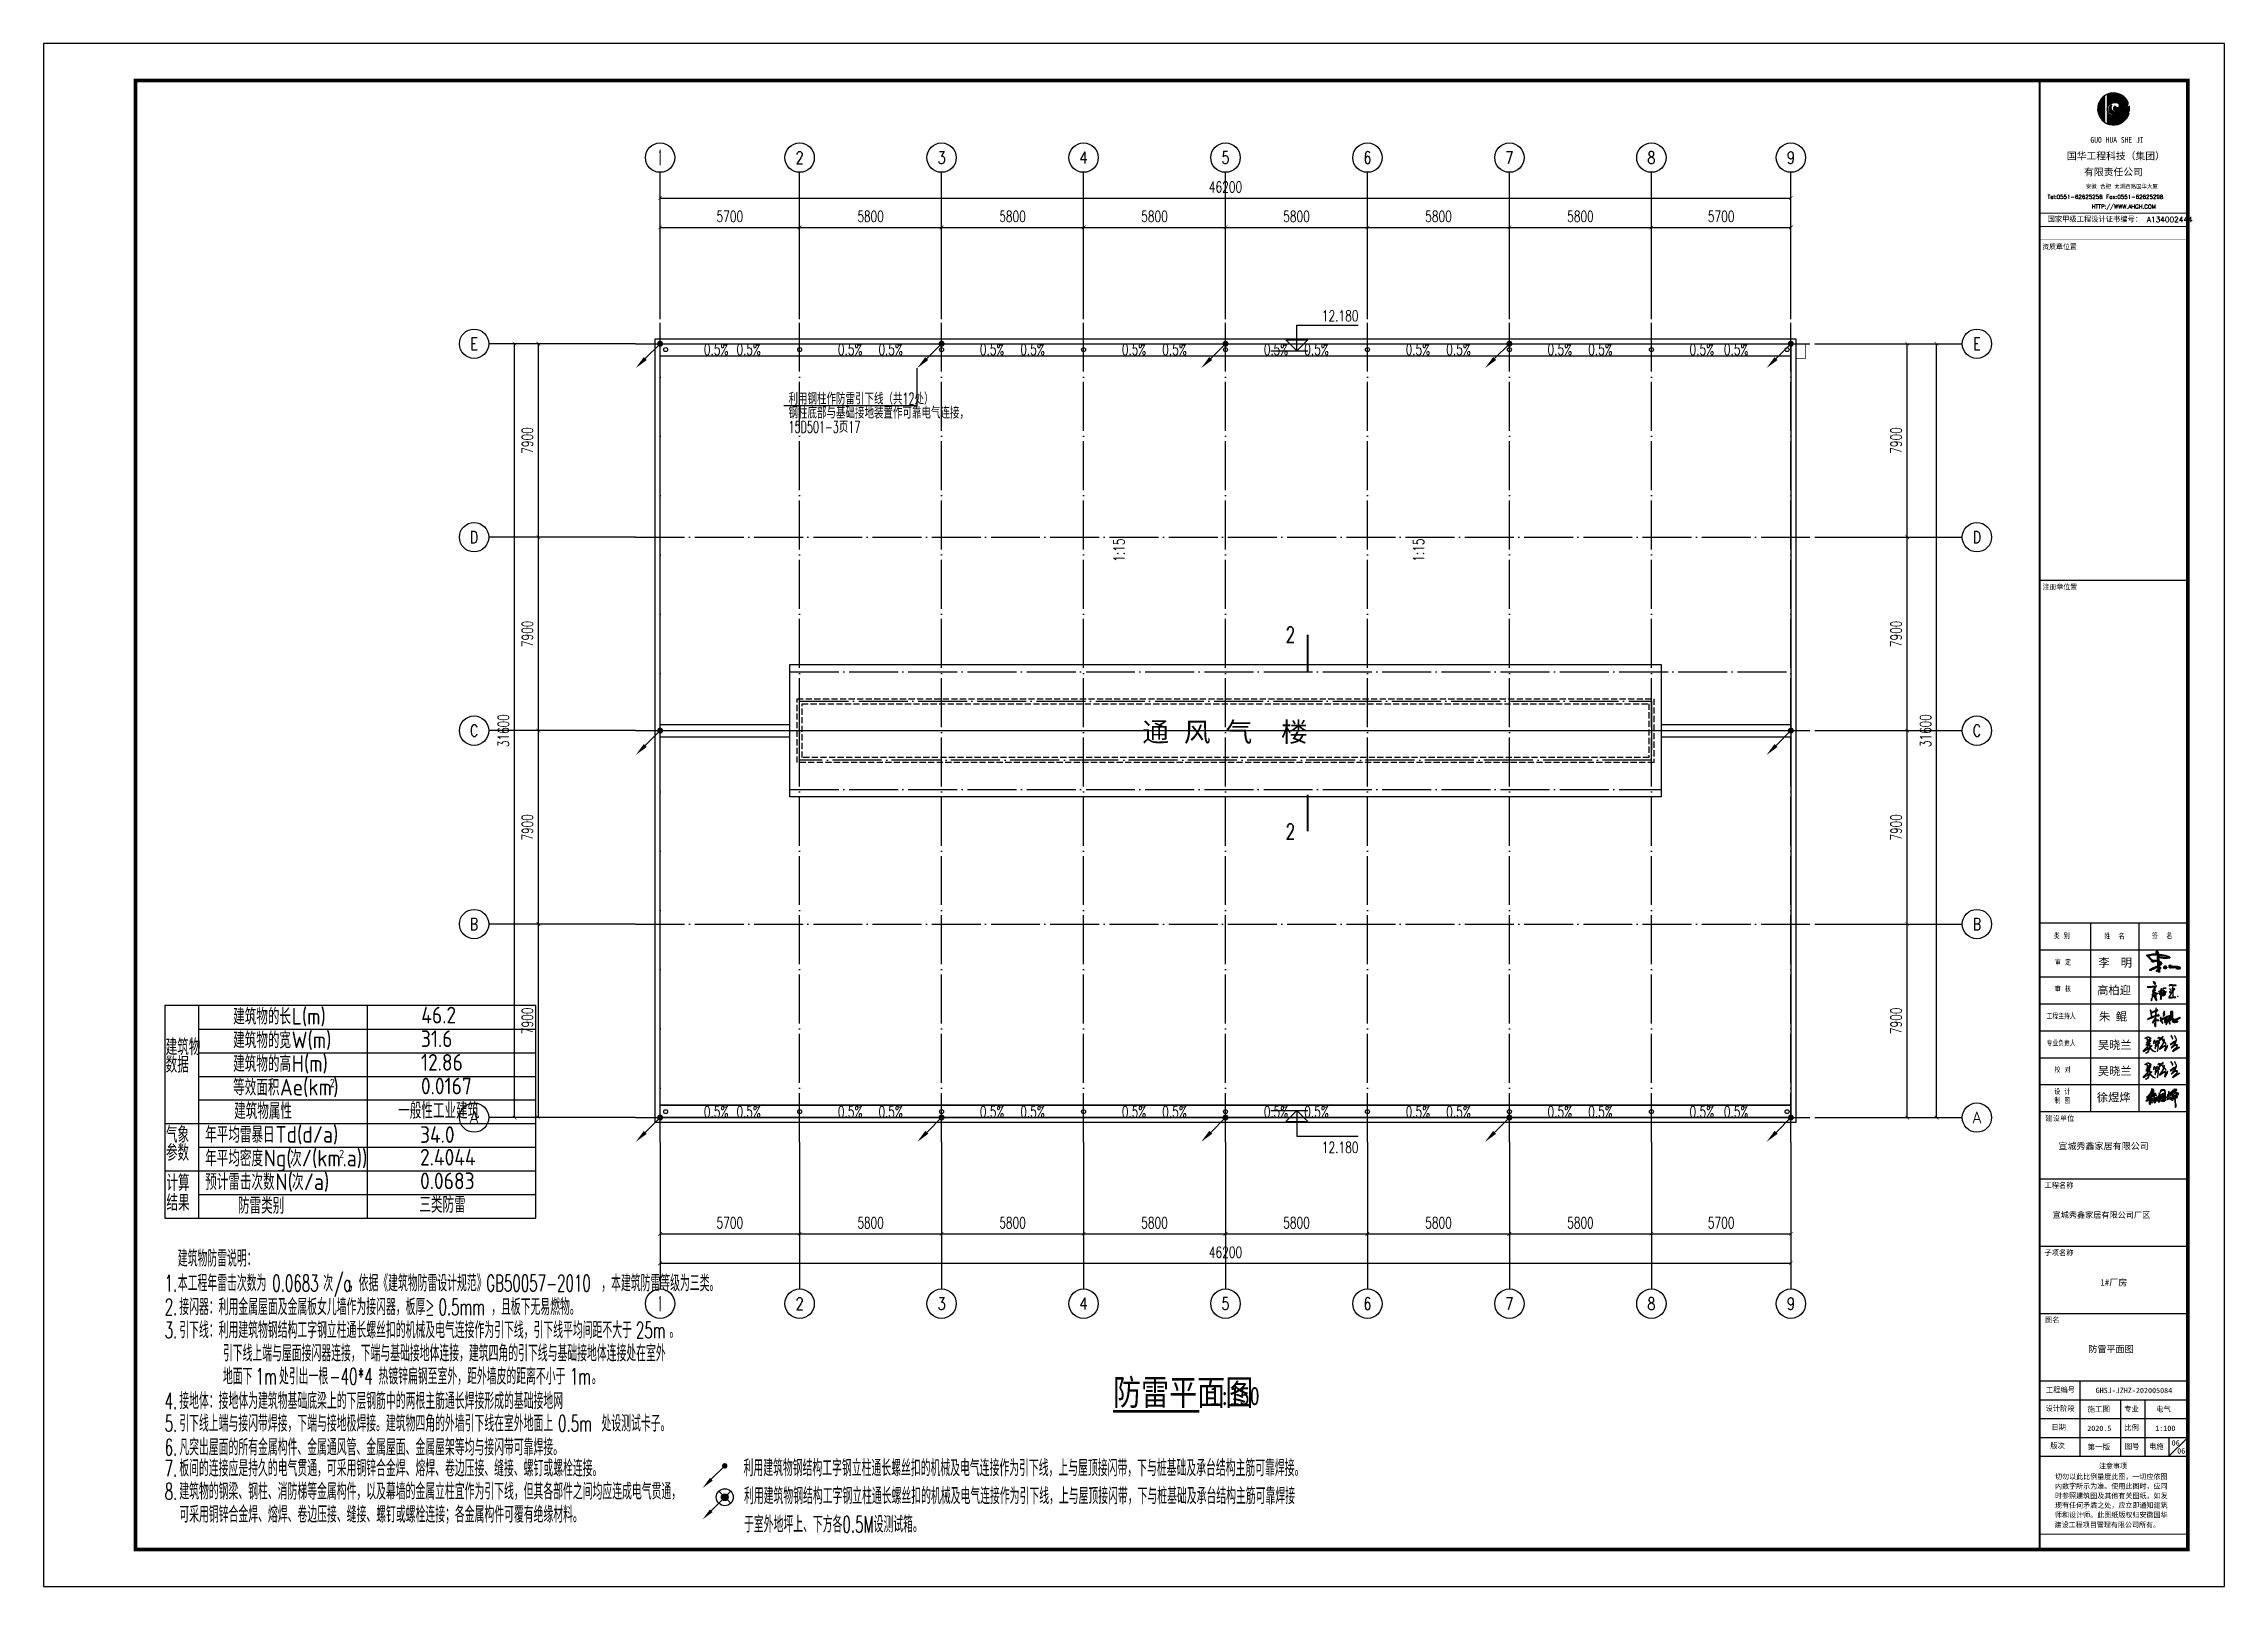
# Model space of a CAD drawing. Extents: x 1728470 to 1835391, y -157368 to 197905.
# Drawn here: x 1728675 to 1817775, y -157368 to -94368 of the extents above; entities that cross this region are included whole.
import ezdxf
from ezdxf.enums import TextEntityAlignment as Align

# ---------------------------------------------------------------- set-up
doc = ezdxf.new("R2010")
doc.units = 0
doc.header["$LTSCALE"] = 1000
doc.header["$MEASUREMENT"] = 0
doc.linetypes.add('DASH', pattern=[0.35, 0.25, -0.1])
doc.linetypes.add('DOTE', pattern=[2.42, 2, -0.2, 0.02, -0.2])
doc.layers.get('0').update_dxf_attribs({"linetype": 'CONTINUOUS'})
doc.layers.get('DEFPOINTS').update_dxf_attribs({"linetype": 'CONTINUOUS'})
for name, color, linetype in [('1', 7, 'CONTINUOUS'), ('AXIS', 3, 'CONTINUOUS'), ('AXIS_TEXT', 7, 'CONTINUOUS'), ('DIM_ELEV', 3, 'CONTINUOUS'), ('DIM_SYMB', 3, 'CONTINUOUS'), ('DOTE', 1, 'DOTE'), ('DQ', 3, 'CONTINUOUS'), ('LWIRE', 4, 'CONTINUOUS'), ('PP-PM-TK', 7, 'CONTINUOUS'), ('PUB_TEXT', 7, 'CONTINUOUS'), ('PUB_TITLE', 4, 'CONTINUOUS'), ('TEL_SYMB', 3, 'CONTINUOUS'), ('TEL_TEXT', 7, 'CONTINUOUS'), ('WIRE-照明', 1, 'CONTINUOUS'), ('填充', 7, 'CONTINUOUS'), ('我的文字', 153, 'CONTINUOUS'), ('签名', 255, 'CONTINUOUS')]:
    doc.layers.add(name, color=color, linetype=linetype)
doc.styles.add('-黑体', font='simhei.ttf', dxfattribs={"width": 0.8})
doc.styles.add('_TCH_AXIS', font='COMPLEX', dxfattribs={"bigfont": 'GBCBIG'})
doc.styles.add('_TCH_DIM', font='SIMPLEX', dxfattribs={"bigfont": 'GBCBIG'})
doc.styles.add('_TCH_DYN', font='')
doc.styles.add('_TCH_LABEL', font='COMPLEX', dxfattribs={"bigfont": 'GBCBIG'})
doc.styles.add('AUDIT_I_110108221036-0', font='gbenor', dxfattribs={"bigfont": 'gbcbig'})
doc.styles.add('COMPLEX', font='COMPLEX')
doc.styles.add('DIM_FONT', font='SIMPLEX', dxfattribs={"width": 0.7, "bigfont": 'GBCBIG'})
doc.styles.get("Standard").update_dxf_attribs({"font": 'gbenor.shx', "bigfont": 'gbcbig.shx'})
doc.styles.add('STY53', font='COMPLEX', dxfattribs={"width": 0.6, "bigfont": 'HZTXT'})
doc.styles.add('STYLE1', font='simhei.ttf', dxfattribs={"width": 0.8})
doc.styles.add('TQ', font='txt.shx', dxfattribs={"width": 0.8, "bigfont": 'hztxt.shx'})
doc.styles.add('新宋体', font='', dxfattribs={"width": 0.8})
doc.styles.get('_TCH_DYN').set_extended_font_data('SimSun')
doc.styles.get('新宋体').set_extended_font_data('NSimSun')
doc.dimstyles.new('DIMN150', dxfattribs={"dimscale": 1.5, "dimtxt": 300, "dimasz": 100, "dimexe": 250, "dimexo": 300, "dimgap": 150, "dimtad": 1, "dimdec": 0, "dimzin": 0, "dimtxsty": 'DIM_FONT', "dimblk": 'ARCHTICK', "dimcen": 0.09, "dimclrt": 7, "dimazin": 3, "dimtfac": 1, "dimtdec": 0, "dimtix": 1, "dimtmove": 0, "dimatfit": 3, "dimtolj": 1, "dimtzin": 0})

msp = doc.modelspace()

# ---------------------------------------------------------------- texts
at = {"layer": 'PUB_TEXT', "color": 2}
for s, height, style, p in [('国华工程科技（集团）', 286, '-黑体', (1811340, -99096)), ('有限责任公司', 286, '-黑体', (1812043, -99752)), ('Tel:0551-62625258 Fax:0551-62625298', 165, 'TQ', (1810552, -100707)), ('安徽', 165, 'TQ', (1812113, -100294)), ('合肥', 165, 'TQ', (1812695, -100294)), ('太湖西路国华大厦', 165, 'TQ', (1813276, -100294)), ('国家甲级工程设计证书编号： A134002444', 220, 'TQ', (1810552, -101660)), ('    HTTP://WWW.AHGH.COM', 165, 'TQ', (1811713, -101104)), ('资质章位置', 209, 'TQ', (1810332, -102784)), ('注册章位置', 209, 'TQ', (1810347, -116675)), ('建设单位', 220, 'TQ', (1810459, -138382)), ('工程名称', 220, 'TQ', (1810422, -141122)), ('子项名称', 220, 'TQ', (1810422, -143873)), ('图名', 220, 'TQ', (1810448, -146615)), ('工程编号', 220, 'TQ', (1810482, -149473)), ('设计阶段', 220, 'TQ', (1810467, -150228)), ('专业', 220, 'TQ', (1813684, -150247)), ('日期', 220, 'TQ', (1810707, -150998)), ('比例', 220, 'TQ', (1813684, -151017)), ('版次', 220, 'TQ', (1810664, -151753)), ('注意事项', 213, 'TQ', (1812649, -152578)), ('图号', 220, 'TQ', (1813709, -151779)), ('电施', 220, 'TQ', (1814694, -151779)), ('切勿以此比例量度此图，一切应依图', 212.96, 'TQ', (1810855, -153013)), ('内数字所示为准。使用此图时，应同', 212.96, 'TQ', (1810855, -153402)), ('现有任何矛盾之处，应立即通知建筑', 212.96, 'TQ', (1810855, -154183)), ('时参照建筑图及其他有关图纸，如发', 212.96, 'TQ', (1810855, -153793)), ('建设工程项目管理有限公司所有。', 212.96, 'TQ', (1810836, -154979)), ('师和设计师。此图纸版权归安徽国华', 212.96, 'TQ', (1810855, -154573))]:
    msp.add_text(s, height=height, dxfattribs=dict(at, style=style)).set_placement(p)
at = {"layer": 'PUB_TEXT', "color": 2, "style": 'STYLE1', "width": 0.8}
msp.add_text('GUO HUA SHE JI', height=237.6, dxfattribs=at).set_placement((1812301, -98417))
at = {"layer": 'PUB_TEXT', "color": 2, "char_height": 220, "width": 1847.81, "attachment_point": 1, "style": 'TQ'}
for s, insert in [('类 别', (1810806, -130708)), ('姓  名', (1812868, -130716)), ('签  名', (1814817, -130707)), ('审 定', (1810854, -131786)), ('审 核', (1810852, -132877)), ('工程主持人', (1810510, -133985)), ('专业负责人', (1810509, -135090)), ('校 对', (1810838, -136172)), ('设 计 \\P制 图', (1810830, -137066))]:
    msp.add_mtext(s, dxfattribs=dict(at, insert=insert))
at = {"layer": 'PUB_TITLE', "color": 255, "style": '-黑体'}
for s, height, p in [('宣城秀鑫家居有限公司', 264, (1810992, -139520)), ('宣城秀鑫家居有限公司厂区', 237.6, (1810754, -142320)), ('1#厂房', 264, (1812710, -145090)), ('GHSJ-JZHZ-202005084', 220, (1812514, -149477)), ('施工图', 220, (1812179, -150239)), ('电气', 220, (1814977, -150239)), ('2020.5', 220, (1812171, -151025)), ('1:100', 220, (1814950, -151024)), ('06', 220, (1815621, -151621)), ('第一版', 220, (1812184, -151786)), ('06', 220, (1815849, -151947))]:
    msp.add_text(s, height=height, dxfattribs=at).set_placement(p)
at = {"layer": 'PUB_TITLE', "color": 6, "style": '-黑体'}
msp.add_text('防雷平面图', height=264, dxfattribs=at).set_placement((1812218, -147809))
at = {"layer": 'TEL_TEXT', "color": 1, "style": '新宋体', "width": 0.8}
for s, height, p in [('防雷平面图', 1050, (1772369, -149966)), ('1:150', 750, (1776319, -149966))]:
    msp.add_text(s, height=height, dxfattribs=at).set_placement(p)
at = {"layer": 'WIRE-照明', "color": 3, "linetype": 'CONTINUOUS', "style": 'STY53', "width": 0.6}
for s, height, p in [('利用钢柱作防雷引下线（共12处）', 479, (1759109, -109107)), ('钢柱底部与基础接地装置作可靠电气连接，', 479, (1759109, -109681)), ('15D501-3页17', 479, (1759109, -110261)), ('建筑物防雷说明：', 670.1, (1734159, -144313)), ('1.', 670.1, (1733621, -145323)), ('本工程年雷击次数为', 670.1, (1734159, -145323)), ('0.0683', 670.1, (1738016, -145323)), ('次', 670, (1740098, -145323)), ('/a', 670.1, (1740539, -145323)), ('，依据《建筑物防雷设计规范》', 670.05, (1741142, -145323)), ('GB50057-2010', 670.05, (1746758, -145323)), ('，本建筑防雷等级为三类。', 670.05, (1751459, -145323)), ('2.', 670.1, (1733621, -146293)), ('接闪器：利用金属屋面及金属板女儿墙作为接闪器，板厚≥', 670.05, (1734218, -146293)), ('0.5mm', 670.1, (1744809, -146293)), ('，且板下无易燃物。', 670.1, (1746959, -146293)), ('3.', 670.1, (1733621, -147238)), ('引下线：利用建筑物钢结构工字钢立柱通长螺丝扣的机械及电气连接作为引下线，引下线平均间距不大于', 670.05, (1734218, -147238)), ('25m', 670.1, (1752874, -147238)), ('。', 670, (1754247, -147238)), ('引下线上端与屋面接闪器连接，下端与基础接地体连接，建筑四角的引下线与基础接地体连接处在室外', 670.05, (1736001, -148183)), ('地面下', 670.1, (1736001, -149128)), ('1m', 670.1, (1737337, -149128)), ('处引出一根', 670.1, (1738292, -149128)), ('-40*4', 670.1, (1740361, -149128)), ('热镀锌扁钢至室外，距外墙皮的距离不小于', 670.05, (1742357, -149128)), ('1m', 670.1, (1750175, -149128)), ('4.', 670.1, (1733621, -150134)), ('接地体：接地体为建筑物基础底梁上的下层钢筋中的两根主筋通长焊接形成的基础接地网', 670.05, (1734218, -150134)), ('。', 670, (1751074, -149128)), ('5.', 670.1, (1733621, -151049)), ('引下线上端与接闪带焊接，下端与接地极焊接。建筑物四角的外墙引下线在室外地面上', 670.05, (1734218, -151049)), ('0.5m', 670.1, (1749693, -151049)), ('处设测试卡子。', 670.1, (1751469, -151049)), ('6.', 670.1, (1733621, -152025)), ('凡突出屋面的所有金属构件、金属通风管、金属屋面、金属屋架等均与接闪带可靠焊接。', 670.05, (1734218, -152025)), ('7.', 670.1, (1733621, -152881)), ('板间的连接应是持久的电气贯通，可采用铜锌合金焊、熔焊、卷边压接、缝接、螺钉或螺栓连接。', 670.05, (1734218, -152881)), ('利用建筑物钢结构工字钢立柱通长螺丝扣的机械及电气连接作为引下线，上与屋顶接闪带，下与桩基础及承台结构主筋可靠焊接。', 670.05, (1757272, -152871)), ('8.', 670.1, (1733621, -153826)), ('建筑物的钢梁、钢柱、消防梯等金属构件，以及幕墙的金属立柱宜作为引下线，但其各部件之间均应连成电气贯通，', 670.05, (1734218, -153826)), ('可采用铜锌合金焊、熔焊、卷边压接、缝接、螺钉或螺栓连接；各金属构件可覆有绝缘材料。', 670.05, (1734222, -154766)), ('利用建筑物钢结构工字钢立柱通长螺丝扣的机械及电气连接作为引下线，上与屋顶接闪带，下与桩基础及承台结构主筋可靠焊接', 670.05, (1757291, -154013)), ('于室外地坪上、下方各0.5M设测试箱。', 670.05, (1757291, -155171))]:
    msp.add_text(s, height=height, dxfattribs=at).set_placement(p)
at = {"layer": 'WIRE-照明', "color": 3, "linetype": 'CONTINUOUS', "style": 'AUDIT_I_110108221036-0'}
for s, height, p in [('建筑物的长', 656.3, (1736420, -134429)), ('L(m)', 680.4, (1738809, -134429)), ('46.2', 680.4, (1744106, -134379)), ('建筑物', 656.3, (1733662, -135676)), ('建筑物的宽', 656.3, (1736420, -135394)), ('W(m)', 680.4, (1738809, -135394)), ('31.6', 680.4, (1744091, -135345)), ('数据', 656.3, (1733662, -136394)), ('建筑物的高', 656.3, (1736420, -136359)), ('H(m)', 680.4, (1738809, -136359)), ('12.86', 680.4, (1744091, -136310)), ('等效面积', 656.3, (1736420, -137324)), ('Ae(km', 680.4, (1738331, -137324)), ('2', 340, (1740372, -136984)), (')', 680, (1740510, -137324)), ('0.0167', 680.4, (1744091, -137275)), ('建筑物属性', 656.3, (1736461, -138290)), ('一般性工业建筑', 656.3, (1743164, -138272)), ('气象', 656.3, (1733673, -139254)), ('年平均雷暴日', 656.3, (1735278, -139255)), ('Td(d/a)', 680.4, (1738144, -139255)), ('34.0', 680.4, (1744055, -139259)), ('参数', 656.3, (1733673, -139989)), ('年平均密度', 656.3, (1735278, -140220)), ('Ng(', 680.4, (1737667, -140220)), ('次', 656, (1738744, -140220)), ('/(km', 680.4, (1739222, -140220)), ('2', 340, (1740753, -139880)), ('.a))', 680.4, (1740890, -140220)), ('2.4044', 680.4, (1744055, -140183)), ('计算', 656.3, (1733693, -141220)), ('预计雷击次数', 656.3, (1735278, -141185)), ('N(', 680.4, (1738144, -141185)), ('次', 656, (1738825, -141185)), ('/a)', 680.4, (1739303, -141185)), ('0.0683', 680.4, (1744055, -141148)), ('结果', 656.3, (1733693, -142032)), ('防雷类别', 656.3, (1736615, -142151)), ('三类防雷', 656.3, (1744028, -142113))]:
    msp.add_text(s, height=height, dxfattribs=at).set_placement(p)
at = {"layer": '签名', "linetype": 'CONTINUOUS', "style": '-黑体'}
for s, p in [('李  明', (1812625, -132065)), ('高柏迎', (1812579, -133193)), ('朱 鲲', (1812652, -134265)), ('吴晓兰', (1812607, -135429)), ('吴晓兰', (1812607, -136492)), ('徐煜烨', (1812562, -137570))]:
    msp.add_text(s, height=336.6, dxfattribs=at).set_placement(p)

# ---------------------------------------------------------------- blocks, each defined once
blk = doc.blocks.new('_AXISO')
blk.add_circle((0, 0), 0.5)
at = {"layer": 'AXIS_TEXT', "style": 'COMPLEX', "width": 1.041667}
blk.add_attdef('A', text='', height=0.56, dxfattribs=at).set_placement((-0.25, -0.28), (0.25, -0.28), align=Align.FIT)
blk = doc.blocks.new('_ARCHTICK')
at = {"color": 0, "linetype": 'BYBLOCK', "const_width": 0.15}
blk.add_lwpolyline([(-0.5, -0.5), (0.5, 0.5)], dxfattribs=at)
blk = doc.blocks.new('*D85')
at = {"layer": 'AXIS', "color": 0}
for p, q in [((1629060, -9455), (1629060, -14330)), ((1675260, -9455), (1675260, -14330)), ((1629060, -13955), (1675260, -13955))]:
    blk.add_line(p, q, dxfattribs=at)
at = {"layer": 'DEFPOINTS', "color": 0}
for p in [(1629060, -9005), (1675260, -9005), (1675260, -13955)]:
    blk.add_point(p, dxfattribs=at)
at = {"layer": 'AXIS', "color": 0, "xscale": 150, "yscale": 150, "zscale": 150, "rotation": 180}
blk.add_blockref('_ARCHTICK', (1629060, -13955), dxfattribs=at)
at = {"layer": 'AXIS', "color": 0, "xscale": 150, "yscale": 150, "zscale": 150}
blk.add_blockref('_ARCHTICK', (1675260, -13955), dxfattribs=at)
at = {"layer": 'AXIS', "color": 7, "insert": (1652160, -13505), "char_height": 450, "attachment_point": 5, "style": 'DIM_FONT'}
blk.add_mtext('\\A1;46200', dxfattribs=at)
blk = doc.blocks.new('*D86')
at = {"layer": 'AXIS', "color": 0}
for p, q in [((1629060, -9455), (1629060, -13130)), ((1634760, -9455), (1634760, -13130)), ((1629060, -12755), (1634760, -12755))]:
    blk.add_line(p, q, dxfattribs=at)
at = {"layer": 'DEFPOINTS', "color": 0}
for p in [(1629060, -9005), (1634760, -9005), (1634760, -12755)]:
    blk.add_point(p, dxfattribs=at)
at = {"layer": 'AXIS', "color": 0, "xscale": 150, "yscale": 150, "zscale": 150, "rotation": 180}
blk.add_blockref('_ARCHTICK', (1629060, -12755), dxfattribs=at)
at = {"layer": 'AXIS', "color": 0, "xscale": 150, "yscale": 150, "zscale": 150}
blk.add_blockref('_ARCHTICK', (1634760, -12755), dxfattribs=at)
at = {"layer": 'AXIS', "color": 7, "insert": (1631910, -12305), "char_height": 450, "attachment_point": 5, "style": 'DIM_FONT'}
blk.add_mtext('\\A1;5700', dxfattribs=at)
blk = doc.blocks.new('*D87')
at = {"layer": 'AXIS', "color": 0}
for p, q in [((1634760, -9455), (1634760, -13130)), ((1640560, -9455), (1640560, -13130)), ((1634760, -12755), (1640560, -12755))]:
    blk.add_line(p, q, dxfattribs=at)
at = {"layer": 'DEFPOINTS', "color": 0}
for p in [(1634760, -9005), (1640560, -9005), (1640560, -12755)]:
    blk.add_point(p, dxfattribs=at)
at = {"layer": 'AXIS', "color": 0, "xscale": 150, "yscale": 150, "zscale": 150, "rotation": 180}
blk.add_blockref('_ARCHTICK', (1634760, -12755), dxfattribs=at)
at = {"layer": 'AXIS', "color": 0, "xscale": 150, "yscale": 150, "zscale": 150}
blk.add_blockref('_ARCHTICK', (1640560, -12755), dxfattribs=at)
at = {"layer": 'AXIS', "color": 7, "insert": (1637660, -12305), "char_height": 450, "attachment_point": 5, "style": 'DIM_FONT'}
blk.add_mtext('\\A1;5800', dxfattribs=at)
blk = doc.blocks.new('*D88')
at = {"layer": 'AXIS', "color": 0}
for p, q in [((1640560, -9455), (1640560, -13130)), ((1646360, -9455), (1646360, -13130)), ((1640560, -12755), (1646360, -12755))]:
    blk.add_line(p, q, dxfattribs=at)
at = {"layer": 'DEFPOINTS', "color": 0}
for p in [(1640560, -9005), (1646360, -9005), (1646360, -12755)]:
    blk.add_point(p, dxfattribs=at)
at = {"layer": 'AXIS', "color": 0, "xscale": 150, "yscale": 150, "zscale": 150, "rotation": 180}
blk.add_blockref('_ARCHTICK', (1640560, -12755), dxfattribs=at)
at = {"layer": 'AXIS', "color": 0, "xscale": 150, "yscale": 150, "zscale": 150}
blk.add_blockref('_ARCHTICK', (1646360, -12755), dxfattribs=at)
at = {"layer": 'AXIS', "color": 7, "insert": (1643460, -12305), "char_height": 450, "attachment_point": 5, "style": 'DIM_FONT'}
blk.add_mtext('\\A1;5800', dxfattribs=at)
blk = doc.blocks.new('*D89')
at = {"layer": 'AXIS', "color": 0}
for p, q in [((1646360, -9455), (1646360, -13130)), ((1652160, -9455), (1652160, -13130)), ((1646360, -12755), (1652160, -12755))]:
    blk.add_line(p, q, dxfattribs=at)
at = {"layer": 'DEFPOINTS', "color": 0}
for p in [(1646360, -9005), (1652160, -9005), (1652160, -12755)]:
    blk.add_point(p, dxfattribs=at)
at = {"layer": 'AXIS', "color": 0, "xscale": 150, "yscale": 150, "zscale": 150, "rotation": 180}
blk.add_blockref('_ARCHTICK', (1646360, -12755), dxfattribs=at)
at = {"layer": 'AXIS', "color": 0, "xscale": 150, "yscale": 150, "zscale": 150}
blk.add_blockref('_ARCHTICK', (1652160, -12755), dxfattribs=at)
at = {"layer": 'AXIS', "color": 7, "insert": (1649260, -12305), "char_height": 450, "attachment_point": 5, "style": 'DIM_FONT'}
blk.add_mtext('\\A1;5800', dxfattribs=at)
blk = doc.blocks.new('*D90')
at = {"layer": 'AXIS', "color": 0}
for p, q in [((1652160, -9455), (1652160, -13130)), ((1657960, -9455), (1657960, -13130)), ((1652160, -12755), (1657960, -12755))]:
    blk.add_line(p, q, dxfattribs=at)
at = {"layer": 'DEFPOINTS', "color": 0}
for p in [(1652160, -9005), (1657960, -9005), (1657960, -12755)]:
    blk.add_point(p, dxfattribs=at)
at = {"layer": 'AXIS', "color": 0, "xscale": 150, "yscale": 150, "zscale": 150, "rotation": 180}
blk.add_blockref('_ARCHTICK', (1652160, -12755), dxfattribs=at)
at = {"layer": 'AXIS', "color": 0, "xscale": 150, "yscale": 150, "zscale": 150}
blk.add_blockref('_ARCHTICK', (1657960, -12755), dxfattribs=at)
at = {"layer": 'AXIS', "color": 7, "insert": (1655060, -12305), "char_height": 450, "attachment_point": 5, "style": 'DIM_FONT'}
blk.add_mtext('\\A1;5800', dxfattribs=at)
blk = doc.blocks.new('*D91')
at = {"layer": 'AXIS', "color": 0}
for p, q in [((1657960, -9455), (1657960, -13130)), ((1663760, -9455), (1663760, -13130)), ((1657960, -12755), (1663760, -12755))]:
    blk.add_line(p, q, dxfattribs=at)
at = {"layer": 'DEFPOINTS', "color": 0}
for p in [(1657960, -9005), (1663760, -9005), (1663760, -12755)]:
    blk.add_point(p, dxfattribs=at)
at = {"layer": 'AXIS', "color": 0, "xscale": 150, "yscale": 150, "zscale": 150, "rotation": 180}
blk.add_blockref('_ARCHTICK', (1657960, -12755), dxfattribs=at)
at = {"layer": 'AXIS', "color": 0, "xscale": 150, "yscale": 150, "zscale": 150}
blk.add_blockref('_ARCHTICK', (1663760, -12755), dxfattribs=at)
at = {"layer": 'AXIS', "color": 7, "insert": (1660860, -12305), "char_height": 450, "attachment_point": 5, "style": 'DIM_FONT'}
blk.add_mtext('\\A1;5800', dxfattribs=at)
blk = doc.blocks.new('*D92')
at = {"layer": 'AXIS', "color": 0}
for p, q in [((1663760, -9455), (1663760, -13130)), ((1669560, -9455), (1669560, -13130)), ((1663760, -12755), (1669560, -12755))]:
    blk.add_line(p, q, dxfattribs=at)
at = {"layer": 'DEFPOINTS', "color": 0}
for p in [(1663760, -9005), (1669560, -9005), (1669560, -12755)]:
    blk.add_point(p, dxfattribs=at)
at = {"layer": 'AXIS', "color": 0, "xscale": 150, "yscale": 150, "zscale": 150, "rotation": 180}
blk.add_blockref('_ARCHTICK', (1663760, -12755), dxfattribs=at)
at = {"layer": 'AXIS', "color": 0, "xscale": 150, "yscale": 150, "zscale": 150}
blk.add_blockref('_ARCHTICK', (1669560, -12755), dxfattribs=at)
at = {"layer": 'AXIS', "color": 7, "insert": (1666660, -12305), "char_height": 450, "attachment_point": 5, "style": 'DIM_FONT'}
blk.add_mtext('\\A1;5800', dxfattribs=at)
blk = doc.blocks.new('*D93')
at = {"layer": 'AXIS', "color": 0}
for p, q in [((1669560, -9455), (1669560, -13130)), ((1675260, -9455), (1675260, -13130)), ((1669560, -12755), (1675260, -12755))]:
    blk.add_line(p, q, dxfattribs=at)
at = {"layer": 'DEFPOINTS', "color": 0}
for p in [(1669560, -9005), (1675260, -9005), (1675260, -12755)]:
    blk.add_point(p, dxfattribs=at)
at = {"layer": 'AXIS', "color": 0, "xscale": 150, "yscale": 150, "zscale": 150, "rotation": 180}
blk.add_blockref('_ARCHTICK', (1669560, -12755), dxfattribs=at)
at = {"layer": 'AXIS', "color": 0, "xscale": 150, "yscale": 150, "zscale": 150}
blk.add_blockref('_ARCHTICK', (1675260, -12755), dxfattribs=at)
at = {"layer": 'AXIS', "color": 7, "insert": (1672410, -12305), "char_height": 450, "attachment_point": 5, "style": 'DIM_FONT'}
blk.add_mtext('\\A1;5700', dxfattribs=at)
blk = doc.blocks.new('*D94')
at = {"layer": 'AXIS', "color": 0}
for p, q in [((1676710, 23595), (1681585, 23595)), ((1681210, -8005), (1681210, 23595)), ((1676710, -8005), (1681585, -8005))]:
    blk.add_line(p, q, dxfattribs=at)
at = {"layer": 'DEFPOINTS', "color": 0}
for p in [(1676260, 23595), (1681210, 23595), (1676260, -8005)]:
    blk.add_point(p, dxfattribs=at)
at = {"layer": 'AXIS', "color": 0, "xscale": 150, "yscale": 150, "zscale": 150}
for p, rotation in [((1681210, 23595), 90), ((1681210, -8005), 270)]:
    blk.add_blockref('_ARCHTICK', p, dxfattribs=dict(at, rotation=rotation))
at = {"layer": 'AXIS', "color": 7, "insert": (1680760, 7795), "char_height": 450, "attachment_point": 5, "rotation": 90, "style": 'DIM_FONT'}
blk.add_mtext('\\A1;31600', dxfattribs=at)
blk = doc.blocks.new('*D95')
at = {"layer": 'AXIS', "color": 0}
for p, q in [((1676710, -105), (1680385, -105)), ((1680010, -8005), (1680010, -105)), ((1676710, -8005), (1680385, -8005))]:
    blk.add_line(p, q, dxfattribs=at)
at = {"layer": 'DEFPOINTS', "color": 0}
for p in [(1676260, -105), (1680010, -105), (1676260, -8005)]:
    blk.add_point(p, dxfattribs=at)
at = {"layer": 'AXIS', "color": 0, "xscale": 150, "yscale": 150, "zscale": 150}
for p, rotation in [((1680010, -105), 90), ((1680010, -8005), 270)]:
    blk.add_blockref('_ARCHTICK', p, dxfattribs=dict(at, rotation=rotation))
at = {"layer": 'AXIS', "color": 7, "insert": (1679560, -4055), "char_height": 450, "attachment_point": 5, "rotation": 90, "style": 'DIM_FONT'}
blk.add_mtext('\\A1;7900', dxfattribs=at)
blk = doc.blocks.new('*D96')
at = {"layer": 'AXIS', "color": 0}
for p, q in [((1676710, 7795), (1680385, 7795)), ((1680010, -105), (1680010, 7795)), ((1676710, -105), (1680385, -105))]:
    blk.add_line(p, q, dxfattribs=at)
at = {"layer": 'DEFPOINTS', "color": 0}
for p in [(1676260, 7795), (1680010, 7795), (1676260, -105)]:
    blk.add_point(p, dxfattribs=at)
at = {"layer": 'AXIS', "color": 0, "xscale": 150, "yscale": 150, "zscale": 150}
for p, rotation in [((1680010, 7795), 90), ((1680010, -105), 270)]:
    blk.add_blockref('_ARCHTICK', p, dxfattribs=dict(at, rotation=rotation))
at = {"layer": 'AXIS', "color": 7, "insert": (1679560, 3845), "char_height": 450, "attachment_point": 5, "rotation": 90, "style": 'DIM_FONT'}
blk.add_mtext('\\A1;7900', dxfattribs=at)
blk = doc.blocks.new('*D97')
at = {"layer": 'AXIS', "color": 0}
for p, q in [((1676710, 15695), (1680385, 15695)), ((1680010, 7795), (1680010, 15695)), ((1676710, 7795), (1680385, 7795))]:
    blk.add_line(p, q, dxfattribs=at)
at = {"layer": 'DEFPOINTS', "color": 0}
for p in [(1676260, 15695), (1680010, 15695), (1676260, 7795)]:
    blk.add_point(p, dxfattribs=at)
at = {"layer": 'AXIS', "color": 0, "xscale": 150, "yscale": 150, "zscale": 150}
for p, rotation in [((1680010, 15695), 90), ((1680010, 7795), 270)]:
    blk.add_blockref('_ARCHTICK', p, dxfattribs=dict(at, rotation=rotation))
at = {"layer": 'AXIS', "color": 7, "insert": (1679560, 11745), "char_height": 450, "attachment_point": 5, "rotation": 90, "style": 'DIM_FONT'}
blk.add_mtext('\\A1;7900', dxfattribs=at)
blk = doc.blocks.new('*D98')
at = {"layer": 'AXIS', "color": 0}
for p, q in [((1676710, 23595), (1680385, 23595)), ((1680010, 15695), (1680010, 23595)), ((1676710, 15695), (1680385, 15695))]:
    blk.add_line(p, q, dxfattribs=at)
at = {"layer": 'DEFPOINTS', "color": 0}
for p in [(1676260, 23595), (1680010, 23595), (1676260, 15695)]:
    blk.add_point(p, dxfattribs=at)
at = {"layer": 'AXIS', "color": 0, "xscale": 150, "yscale": 150, "zscale": 150}
for p, rotation in [((1680010, 23595), 90), ((1680010, 15695), 270)]:
    blk.add_blockref('_ARCHTICK', p, dxfattribs=dict(at, rotation=rotation))
at = {"layer": 'AXIS', "color": 7, "insert": (1679560, 19645), "char_height": 450, "attachment_point": 5, "rotation": 90, "style": 'DIM_FONT'}
blk.add_mtext('\\A1;7900', dxfattribs=at)
blk = doc.blocks.new('*D99')
at = {"layer": 'AXIS', "color": 0}
for p, q in [((1629060, 25045), (1629060, 29920)), ((1629060, 29545), (1675260, 29545)), ((1675260, 25045), (1675260, 29920))]:
    blk.add_line(p, q, dxfattribs=at)
at = {"layer": 'DEFPOINTS', "color": 0}
for p in [(1675260, 29545), (1629060, 24595), (1675260, 24595)]:
    blk.add_point(p, dxfattribs=at)
at = {"layer": 'AXIS', "color": 0, "xscale": 150, "yscale": 150, "zscale": 150, "rotation": 180}
blk.add_blockref('_ARCHTICK', (1629060, 29545), dxfattribs=at)
at = {"layer": 'AXIS', "color": 0, "xscale": 150, "yscale": 150, "zscale": 150}
blk.add_blockref('_ARCHTICK', (1675260, 29545), dxfattribs=at)
at = {"layer": 'AXIS', "color": 7, "insert": (1652160, 29995), "char_height": 450, "attachment_point": 5, "style": 'DIM_FONT'}
blk.add_mtext('\\A1;46200', dxfattribs=at)
blk = doc.blocks.new('*D100')
at = {"layer": 'AXIS', "color": 0}
for p, q in [((1629060, 25045), (1629060, 28720)), ((1634760, 25045), (1634760, 28720)), ((1629060, 28345), (1634760, 28345))]:
    blk.add_line(p, q, dxfattribs=at)
at = {"layer": 'DEFPOINTS', "color": 0}
for p in [(1634760, 28345), (1629060, 24595), (1634760, 24595)]:
    blk.add_point(p, dxfattribs=at)
at = {"layer": 'AXIS', "color": 0, "xscale": 150, "yscale": 150, "zscale": 150, "rotation": 180}
blk.add_blockref('_ARCHTICK', (1629060, 28345), dxfattribs=at)
at = {"layer": 'AXIS', "color": 0, "xscale": 150, "yscale": 150, "zscale": 150}
blk.add_blockref('_ARCHTICK', (1634760, 28345), dxfattribs=at)
at = {"layer": 'AXIS', "color": 7, "insert": (1631910, 28795), "char_height": 450, "attachment_point": 5, "style": 'DIM_FONT'}
blk.add_mtext('\\A1;5700', dxfattribs=at)
blk = doc.blocks.new('*D101')
at = {"layer": 'AXIS', "color": 0}
for p, q in [((1634760, 25045), (1634760, 28720)), ((1640560, 25045), (1640560, 28720)), ((1634760, 28345), (1640560, 28345))]:
    blk.add_line(p, q, dxfattribs=at)
at = {"layer": 'DEFPOINTS', "color": 0}
for p in [(1640560, 28345), (1634760, 24595), (1640560, 24595)]:
    blk.add_point(p, dxfattribs=at)
at = {"layer": 'AXIS', "color": 0, "xscale": 150, "yscale": 150, "zscale": 150, "rotation": 180}
blk.add_blockref('_ARCHTICK', (1634760, 28345), dxfattribs=at)
at = {"layer": 'AXIS', "color": 0, "xscale": 150, "yscale": 150, "zscale": 150}
blk.add_blockref('_ARCHTICK', (1640560, 28345), dxfattribs=at)
at = {"layer": 'AXIS', "color": 7, "insert": (1637660, 28795), "char_height": 450, "attachment_point": 5, "style": 'DIM_FONT'}
blk.add_mtext('\\A1;5800', dxfattribs=at)
blk = doc.blocks.new('*D102')
at = {"layer": 'AXIS', "color": 0}
for p, q in [((1640560, 25045), (1640560, 28720)), ((1646360, 25045), (1646360, 28720)), ((1640560, 28345), (1646360, 28345))]:
    blk.add_line(p, q, dxfattribs=at)
at = {"layer": 'DEFPOINTS', "color": 0}
for p in [(1646360, 28345), (1640560, 24595), (1646360, 24595)]:
    blk.add_point(p, dxfattribs=at)
at = {"layer": 'AXIS', "color": 0, "xscale": 150, "yscale": 150, "zscale": 150, "rotation": 180}
blk.add_blockref('_ARCHTICK', (1640560, 28345), dxfattribs=at)
at = {"layer": 'AXIS', "color": 0, "xscale": 150, "yscale": 150, "zscale": 150}
blk.add_blockref('_ARCHTICK', (1646360, 28345), dxfattribs=at)
at = {"layer": 'AXIS', "color": 7, "insert": (1643460, 28795), "char_height": 450, "attachment_point": 5, "style": 'DIM_FONT'}
blk.add_mtext('\\A1;5800', dxfattribs=at)
blk = doc.blocks.new('*D103')
at = {"layer": 'AXIS', "color": 0}
for p, q in [((1646360, 25045), (1646360, 28720)), ((1652160, 25045), (1652160, 28720)), ((1646360, 28345), (1652160, 28345))]:
    blk.add_line(p, q, dxfattribs=at)
at = {"layer": 'DEFPOINTS', "color": 0}
for p in [(1652160, 28345), (1646360, 24595), (1652160, 24595)]:
    blk.add_point(p, dxfattribs=at)
at = {"layer": 'AXIS', "color": 0, "xscale": 150, "yscale": 150, "zscale": 150, "rotation": 180}
blk.add_blockref('_ARCHTICK', (1646360, 28345), dxfattribs=at)
at = {"layer": 'AXIS', "color": 0, "xscale": 150, "yscale": 150, "zscale": 150}
blk.add_blockref('_ARCHTICK', (1652160, 28345), dxfattribs=at)
at = {"layer": 'AXIS', "color": 7, "insert": (1649260, 28795), "char_height": 450, "attachment_point": 5, "style": 'DIM_FONT'}
blk.add_mtext('\\A1;5800', dxfattribs=at)
blk = doc.blocks.new('*D104')
at = {"layer": 'AXIS', "color": 0}
for p, q in [((1652160, 25045), (1652160, 28720)), ((1657960, 25045), (1657960, 28720)), ((1652160, 28345), (1657960, 28345))]:
    blk.add_line(p, q, dxfattribs=at)
at = {"layer": 'DEFPOINTS', "color": 0}
for p in [(1657960, 28345), (1652160, 24595), (1657960, 24595)]:
    blk.add_point(p, dxfattribs=at)
at = {"layer": 'AXIS', "color": 0, "xscale": 150, "yscale": 150, "zscale": 150, "rotation": 180}
blk.add_blockref('_ARCHTICK', (1652160, 28345), dxfattribs=at)
at = {"layer": 'AXIS', "color": 0, "xscale": 150, "yscale": 150, "zscale": 150}
blk.add_blockref('_ARCHTICK', (1657960, 28345), dxfattribs=at)
at = {"layer": 'AXIS', "color": 7, "insert": (1655060, 28795), "char_height": 450, "attachment_point": 5, "style": 'DIM_FONT'}
blk.add_mtext('\\A1;5800', dxfattribs=at)
blk = doc.blocks.new('*D105')
at = {"layer": 'AXIS', "color": 0}
for p, q in [((1657960, 25045), (1657960, 28720)), ((1663760, 25045), (1663760, 28720)), ((1657960, 28345), (1663760, 28345))]:
    blk.add_line(p, q, dxfattribs=at)
at = {"layer": 'DEFPOINTS', "color": 0}
for p in [(1663760, 28345), (1657960, 24595), (1663760, 24595)]:
    blk.add_point(p, dxfattribs=at)
at = {"layer": 'AXIS', "color": 0, "xscale": 150, "yscale": 150, "zscale": 150, "rotation": 180}
blk.add_blockref('_ARCHTICK', (1657960, 28345), dxfattribs=at)
at = {"layer": 'AXIS', "color": 0, "xscale": 150, "yscale": 150, "zscale": 150}
blk.add_blockref('_ARCHTICK', (1663760, 28345), dxfattribs=at)
at = {"layer": 'AXIS', "color": 7, "insert": (1660860, 28795), "char_height": 450, "attachment_point": 5, "style": 'DIM_FONT'}
blk.add_mtext('\\A1;5800', dxfattribs=at)
blk = doc.blocks.new('*D106')
at = {"layer": 'AXIS', "color": 0}
for p, q in [((1663760, 25045), (1663760, 28720)), ((1669560, 25045), (1669560, 28720)), ((1663760, 28345), (1669560, 28345))]:
    blk.add_line(p, q, dxfattribs=at)
at = {"layer": 'DEFPOINTS', "color": 0}
for p in [(1669560, 28345), (1663760, 24595), (1669560, 24595)]:
    blk.add_point(p, dxfattribs=at)
at = {"layer": 'AXIS', "color": 0, "xscale": 150, "yscale": 150, "zscale": 150, "rotation": 180}
blk.add_blockref('_ARCHTICK', (1663760, 28345), dxfattribs=at)
at = {"layer": 'AXIS', "color": 0, "xscale": 150, "yscale": 150, "zscale": 150}
blk.add_blockref('_ARCHTICK', (1669560, 28345), dxfattribs=at)
at = {"layer": 'AXIS', "color": 7, "insert": (1666660, 28795), "char_height": 450, "attachment_point": 5, "style": 'DIM_FONT'}
blk.add_mtext('\\A1;5800', dxfattribs=at)
blk = doc.blocks.new('*D107')
at = {"layer": 'AXIS', "color": 0}
for p, q in [((1669560, 25045), (1669560, 28720)), ((1675260, 25045), (1675260, 28720)), ((1669560, 28345), (1675260, 28345))]:
    blk.add_line(p, q, dxfattribs=at)
at = {"layer": 'DEFPOINTS', "color": 0}
for p in [(1675260, 28345), (1669560, 24595), (1675260, 24595)]:
    blk.add_point(p, dxfattribs=at)
at = {"layer": 'AXIS', "color": 0, "xscale": 150, "yscale": 150, "zscale": 150, "rotation": 180}
blk.add_blockref('_ARCHTICK', (1669560, 28345), dxfattribs=at)
at = {"layer": 'AXIS', "color": 0, "xscale": 150, "yscale": 150, "zscale": 150}
blk.add_blockref('_ARCHTICK', (1675260, 28345), dxfattribs=at)
at = {"layer": 'AXIS', "color": 7, "insert": (1672410, 28795), "char_height": 450, "attachment_point": 5, "style": 'DIM_FONT'}
blk.add_mtext('\\A1;5700', dxfattribs=at)
blk = doc.blocks.new('*D108')
at = {"layer": 'AXIS', "color": 0}
for p, q in [((1627610, 23595), (1622735, 23595)), ((1623110, -8005), (1623110, 23595)), ((1627610, -8005), (1622735, -8005))]:
    blk.add_line(p, q, dxfattribs=at)
at = {"layer": 'DEFPOINTS', "color": 0}
for p in [(1623110, 23595), (1628060, 23595), (1628060, -8005)]:
    blk.add_point(p, dxfattribs=at)
at = {"layer": 'AXIS', "color": 0, "xscale": 150, "yscale": 150, "zscale": 150}
for p, rotation in [((1623110, 23595), 90), ((1623110, -8005), 270)]:
    blk.add_blockref('_ARCHTICK', p, dxfattribs=dict(at, rotation=rotation))
at = {"layer": 'AXIS', "color": 7, "insert": (1622660, 7795), "char_height": 450, "attachment_point": 5, "rotation": 90, "style": 'DIM_FONT'}
blk.add_mtext('\\A1;31600', dxfattribs=at)
blk = doc.blocks.new('*D109')
at = {"layer": 'AXIS', "color": 0}
for p, q in [((1627610, -105), (1623710, -105)), ((1624085, -8005), (1624085, -105)), ((1627610, -8005), (1623710, -8005))]:
    blk.add_line(p, q, dxfattribs=at)
at = {"layer": 'DEFPOINTS', "color": 0}
for p in [(1624085, -105), (1628060, -105), (1628060, -8005)]:
    blk.add_point(p, dxfattribs=at)
at = {"layer": 'AXIS', "color": 0, "xscale": 150, "yscale": 150, "zscale": 150}
for p, rotation in [((1624085, -105), 90), ((1624085, -8005), 270)]:
    blk.add_blockref('_ARCHTICK', p, dxfattribs=dict(at, rotation=rotation))
at = {"layer": 'AXIS', "color": 7, "insert": (1623635, -4055), "char_height": 450, "attachment_point": 5, "rotation": 90, "style": 'DIM_FONT'}
blk.add_mtext('\\A1;7900', dxfattribs=at)
blk = doc.blocks.new('*D110')
at = {"layer": 'AXIS', "color": 0}
for p, q in [((1627610, 7795), (1623710, 7795)), ((1624085, -105), (1624085, 7795)), ((1627610, -105), (1623710, -105))]:
    blk.add_line(p, q, dxfattribs=at)
at = {"layer": 'DEFPOINTS', "color": 0}
for p in [(1624085, 7795), (1628060, 7795), (1628060, -105)]:
    blk.add_point(p, dxfattribs=at)
at = {"layer": 'AXIS', "color": 0, "xscale": 150, "yscale": 150, "zscale": 150}
for p, rotation in [((1624085, 7795), 90), ((1624085, -105), 270)]:
    blk.add_blockref('_ARCHTICK', p, dxfattribs=dict(at, rotation=rotation))
at = {"layer": 'AXIS', "color": 7, "insert": (1623635, 3845), "char_height": 450, "attachment_point": 5, "rotation": 90, "style": 'DIM_FONT'}
blk.add_mtext('\\A1;7900', dxfattribs=at)
blk = doc.blocks.new('*D111')
at = {"layer": 'AXIS', "color": 0}
for p, q in [((1627610, 15695), (1623710, 15695)), ((1624085, 7795), (1624085, 15695)), ((1627610, 7795), (1623710, 7795))]:
    blk.add_line(p, q, dxfattribs=at)
at = {"layer": 'DEFPOINTS', "color": 0}
for p in [(1624085, 15695), (1628060, 15695), (1628060, 7795)]:
    blk.add_point(p, dxfattribs=at)
at = {"layer": 'AXIS', "color": 0, "xscale": 150, "yscale": 150, "zscale": 150}
for p, rotation in [((1624085, 15695), 90), ((1624085, 7795), 270)]:
    blk.add_blockref('_ARCHTICK', p, dxfattribs=dict(at, rotation=rotation))
at = {"layer": 'AXIS', "color": 7, "insert": (1623635, 11745), "char_height": 450, "attachment_point": 5, "rotation": 90, "style": 'DIM_FONT'}
blk.add_mtext('\\A1;7900', dxfattribs=at)
blk = doc.blocks.new('*D112')
at = {"layer": 'AXIS', "color": 0}
for p, q in [((1627610, 23595), (1623710, 23595)), ((1624085, 15695), (1624085, 23595)), ((1627610, 15695), (1623710, 15695))]:
    blk.add_line(p, q, dxfattribs=at)
at = {"layer": 'DEFPOINTS', "color": 0}
for p in [(1624085, 23595), (1628060, 23595), (1628060, 15695)]:
    blk.add_point(p, dxfattribs=at)
at = {"layer": 'AXIS', "color": 0, "xscale": 150, "yscale": 150, "zscale": 150}
for p, rotation in [((1624085, 23595), 90), ((1624085, 15695), 270)]:
    blk.add_blockref('_ARCHTICK', p, dxfattribs=dict(at, rotation=rotation))
at = {"layer": 'AXIS', "color": 7, "insert": (1623635, 19645), "char_height": 450, "attachment_point": 5, "rotation": 90, "style": 'DIM_FONT'}
blk.add_mtext('\\A1;7900', dxfattribs=at)
blk = doc.blocks.new('$TELECSYS$00000080')
for p, q in [((-0.7, -0.7), (0, 0)), ((0.1, 0.1), (0.1, 0.1)), ((-0.1, -0.1), (-0.1, -0.1))]:
    blk.add_line(p, q)
at = {"const_width": 0.142}
blk.add_lwpolyline([(0.07, 0, 1), (-0.07, 0, 1)], format="xyb", close=True, dxfattribs=at)
blk.add_solid([(-0.63, -0.77), (-0.77, -0.63), (-1.15, -1.15)])
at = {"width": 0.8, "flags": 9}
blk.add_attdef('A', (0, 0), '', height=0.00002, rotation=180, dxfattribs=at)
blk = doc.blocks.new('_LINKPT1')
blk.add_line((0, 0), (0, 0))
blk = doc.blocks.new('M_Y12THI')
for p, q in [((-0.35, 0.35), (0.35, -0.35)), ((0.35, 0.35), (-0.35, -0.35))]:
    blk.add_line(p, q)
for radius in [0.5, 0.2]:
    blk.add_circle((0, 0), radius)
for points in [[(-0.17, 0.1), (0.17, 0.1), (-0.2, 0), (0.2, 0)], [(-0.17, -0.1), (0.17, -0.1), (-0.2, 0), (0.2, 0)], [(-0.1, 0.17), (0.1, 0.17), (-0.17, 0.1), (0.17, 0.1)], [(0, 0.2), (0, 0.2), (-0.1, 0.17), (0.1, 0.17)], [(-0.1, -0.17), (0.1, -0.17), (-0.17, -0.1), (0.17, -0.1)], [(0, -0.2), (0, -0.2), (-0.1, -0.17), (0.1, -0.17)]]:
    blk.add_solid(points)
for p in [(-0.5, 0), (0, 0.5), (0.5, 0), (0, -0.5)]:
    blk.add_blockref('_LINKPT1', p)
at = {"width": 0.8, "flags": 9}
blk.add_attdef('A', (0, 0), '', height=0.00002, dxfattribs=at)
blk = doc.blocks.new('*U41')
at = {"layer": 'PP-PM-TK', "color": 1}
for points in [[(-734, 26), (-725, -117), (-725, 92)], [(-725, 92), (-715, -155), (-715, 168)], [(-725, -117), (-725, 92), (-715, -155)], [(-715, 168), (-689, -255), (-689, 245)], [(-715, -155), (-715, 168), (-689, -255)], [(-689, 245), (-669, -296), (-669, 303)], [(-689, -255), (-689, 245), (-669, -296)], [(-669, 303), (-627, -384), (-627, 377)], [(-669, -296), (-669, 303), (-627, -384)], [(-627, 377), (-598, -422), (-598, 427)], [(-627, -384), (-627, 377), (-598, -422)], [(-598, 427), (-540, -498), (-540, 493)], [(-598, -422), (-598, 427), (-540, -498)], [(-540, 493), (-504, -531), (-504, 535)], [(-540, -498), (-540, 493), (-504, -531)], [(-504, 535), (-434, -593), (-434, 589)], [(-504, -531), (-504, 535), (-434, -593)], [(-434, 589), (-390, -619), (-390, 622)], [(-434, -593), (-434, 589), (-390, -619)], [(-390, 622), (-310, -666), (-310, 662)], [(-390, -619), (-390, 622), (-310, -666)], [(-310, 662), (-302, -669), (-302, 667)], [(-310, -666), (-310, 662), (-302, -669)], [(-302, 667), (-300, 1), (-300, 667)], [(-300, 667), (-299, 9), (-299, 668)], [(-299, 668), (-289, 51), (-289, 673)], [(-289, 673), (-287, 62), (-287, 674)], [(-287, 674), (-274, 89), (-274, 680)], [(-274, 680), (-262, 115), (-262, 686)], [(-262, 686), (-255, 126), (-255, 688)], [(-262, 686), (-262, 115), (-262, 686)], [(-255, 688), (-231, 157), (-231, 695)], [(-231, 695), (-227, 163), (-227, 696)], [(-227, 696), (-222, 168), (-222, 697)], [(-222, 697), (-221, 168), (-221, 697)], [(-222, 3), (-221, -43), (-221, 4)], [(-221, 697), (-215, 174), (-215, 699)], [(-221, 4), (-215, -82), (-215, 32)], [(-221, -43), (-221, 4), (-215, -82)], [(-215, 699), (-211, 177), (-211, 700)], [(-215, 32), (-211, -92), (-211, 48)], [(-215, -82), (-215, 32), (-211, -92)], [(-211, 700), (-202, 186), (-202, 703)], [(-211, 48), (-202, -118), (-202, 68)], [(-211, -92), (-211, 48), (-202, -118)], [(-202, 703), (-199, 188), (-199, 704)], [(-202, 68), (-199, -122), (-199, 73)], [(-202, -118), (-202, 68), (-199, -122)], [(-199, 704), (-185, 201), (-185, 708)], [(-199, 73), (-185, -143), (-185, 93)], [(-199, -122), (-199, 73), (-185, -143)], [(-185, 708), (-183, 203), (-183, 708)], [(-185, 93), (-183, -145), (-183, 96)], [(-185, -143), (-185, 93), (-183, -145)], [(-183, 708), (-179, 206), (-179, 709)], [(-183, 96), (-179, -149), (-179, 100)], [(-183, -145), (-183, 96), (-179, -149)], [(-179, 709), (-176, 208), (-176, 710)], [(-179, 100), (-176, -152), (-176, 103)], [(-179, -149), (-179, 100), (-176, -152)], [(-176, 710), (-175, 208), (-175, 710)], [(-176, 103), (-175, -153), (-175, 104)], [(-176, -152), (-176, 103), (-175, -153)], [(-175, 710), (-163, 216), (-163, 714)], [(-175, 104), (-163, -165), (-163, 116)], [(-175, -153), (-175, 104), (-163, -165)], [(-163, 714), (-142, 228), (-142, 719)], [(-163, 116), (-142, -181), (-142, 137)], [(-163, -165), (-163, 116), (-142, -181)], [(-142, 719), (-124, 239), (-124, 724)], [(-142, 137), (-124, -195), (-124, 151)], [(-142, -181), (-142, 137), (-124, -195)], [(-124, 724), (-123, 240), (-123, 724)], [(-124, 151), (-123, -196), (-123, 152)], [(-124, -195), (-124, 151), (-123, -196)], [(-123, 724), (-122, 240), (-122, 724)], [(-123, 152), (-122, -196), (-122, 153)], [(-123, -196), (-123, 152), (-122, -196)], [(-122, 724), (-114, 243), (-114, 725)], [(-122, 153), (-114, -202), (-114, 157)], [(-122, -196), (-122, 153), (-114, -202)], [(-114, 725), (-112, 244), (-112, 725)], [(-114, 157), (-112, 107), (-112, 158)], [(-114, -202), (-114, 87), (-112, -204)], [(-112, 725), (-112, 244), (-112, 725)], [(-112, 725), (-111, 244), (-111, 725)], [(-112, 158), (-111, 117), (-111, 159)], [(-112, 158), (-112, 108), (-112, 158)], [(-112, -204), (-112, 45), (-112, -204)], [(-112, -204), (-112, 42), (-111, -204)], [(-111, 725), (-110, 245), (-110, 725)], [(-111, 159), (-110, 119), (-110, 159)], [(-111, -204), (-111, 38), (-110, -205)], [(-110, 725), (-105, 247), (-105, 725)], [(-110, 159), (-105, 131), (-105, 162)], [(-110, -205), (-110, 34), (-105, -208)], [(-105, 725), (-102, 248), (-102, 726)], [(-105, 162), (-102, 135), (-102, 164)], [(-105, -208), (-105, 12), (-102, -210)], [(-102, 726), (-101, 249), (-101, 726)], [(-102, 164), (-101, 137), (-101, 165)], [(-101, 726), (-95, 251), (-95, 726)], [(-101, 165), (-95, 145), (-95, 166)], [(-95, 726), (-89, 254), (-89, 727)], [(-95, 166), (-89, 151), (-89, 167)], [(-89, 727), (-85, 255), (-85, 727)], [(-85, 727), (-83, 256), (-83, 727)], [(-83, 727), (-79, 257), (-79, 727)], [(-79, 727), (-59, 265), (-59, 729)], [(-59, 729), (-54, 267), (-54, 729)], [(-54, 729), (-45, 270), (-45, 730)], [(-45, 730), (-34, 272), (-34, 731)], [(-34, 731), (-28, 273), (-28, 731)], [(-28, 731), (-19, 276), (-19, 732)], [(-19, 732), (-12, 276), (-12, 732)], [(-12, 732), (-10, 277), (-10, 732)], [(-12, 25), (-10, 11), (-10, 47)], [(-10, 732), (-10, 277), (-10, 732)], [(-10, 732), (-9, 277), (-9, 732)], [(-10, 47), (-9, 4), (-9, 50)], [(-10, 11), (-10, 47), (-10, 10)], [(-10, 47), (-10, 10), (-10, 47)], [(-10, 10), (-10, 47), (-9, 4)], [(-9, 732), (-4, 277), (-4, 733)], [(-9, 50), (-4, -7), (-4, 68)], [(-9, 4), (-9, 50), (-4, -7)], [(-4, 733), (-3, 277), (-3, 733)], [(-4, 68), (-3, -8), (-3, 69)], [(-4, -7), (-4, 68), (-3, -8)], [(-3, 733), (2, 278), (2, 733)], [(-3, 69), (2, -19), (2, 80)], [(-3, -8), (-3, 69), (2, -19)], [(2, 733), (7, 279), (7, 734)], [(2, 80), (7, -24), (7, 87)], [(2, -19), (2, 80), (7, -24)], [(7, 734), (16, 280), (16, 734)], [(7, 87), (16, -35), (16, 98)], [(7, -24), (7, 87), (16, -35)], [(16, 280), (16, 734), (18, 279)], [(16, 734), (18, 279), (18, 734)], [(16, 98), (18, -37), (18, 100)], [(16, -35), (16, 98), (18, -37)], [(18, 279), (18, 734), (21, 279)], [(18, 100), (21, -39), (21, 103)], [(18, -37), (18, 100), (21, -39)], [(21, 279), (21, 734), (28, 279)], [(21, 103), (28, -45), (28, 111)], [(21, -39), (21, 103), (28, -45)], [(28, 279), (28, 733), (30, 279)], [(28, 111), (30, -46), (30, 113)], [(28, -45), (28, 111), (30, -46)], [(30, 279), (30, 733), (40, 278)], [(30, 113), (40, -53), (40, 121)], [(30, -46), (30, 113), (40, -53)], [(40, 278), (40, 732), (44, 278)], [(40, 121), (44, -56), (44, 124)], [(40, -53), (40, 121), (44, -56)], [(44, 278), (44, 731), (58, 277)], [(44, 124), (58, -63), (58, 135)], [(44, -56), (44, 124), (58, -63)], [(58, 277), (58, 730), (69, 276)], [(58, -63), (58, 135), (69, -69)], [(69, 276), (69, 728), (70, 276)], [(69, -69), (69, 126), (70, -69)], [(70, 276), (70, 728), (84, 275)], [(70, -69), (70, 125), (84, -74)], [(84, 275), (84, 726), (85, 275)], [(84, -74), (84, 113), (85, -74)], [(85, 275), (85, 726), (108, 274)], [(85, -74), (85, 112), (108, -81)], [(108, 274), (108, 723), (108, 274)], [(108, 274), (108, 723), (108, 274)], [(108, 274), (108, 723), (109, 274)], [(108, -81), (108, 88), (108, -82)], [(108, -82), (108, 87), (108, -82)], [(108, -82), (108, 87), (109, -82)], [(109, 274), (109, 723), (112, 273)], [(109, -82), (109, 87), (112, -82)], [(112, 273), (112, 723), (135, 270)], [(112, -82), (112, 84), (135, -86)], [(135, 270), (135, 720), (147, 269)], [(135, -86), (135, 66), (147, -88)], [(147, 269), (147, 719), (152, 268)], [(147, -88), (147, 62), (152, -88)], [(152, 268), (152, 718), (152, 268)], [(152, 268), (152, 718), (159, 268)], [(152, -88), (152, 60), (152, -89)], [(152, -89), (152, 60), (159, -89)], [(159, 268), (159, 717), (160, 267)], [(159, -89), (159, 59), (160, -89)], [(160, 267), (160, 717), (164, 267)], [(160, -89), (160, 59), (164, -89)], [(164, 267), (164, 716), (171, 265)], [(164, -89), (164, 59), (171, -89)], [(171, 265), (171, 713), (179, 263)], [(171, 58), (179, -90), (179, 60)], [(171, -89), (171, 58), (179, -90)], [(179, 263), (179, 711), (185, 262)], [(179, 60), (185, -90), (185, 61)], [(179, -90), (179, 60), (185, -90)], [(185, 262), (185, 709), (191, 261)], [(185, 61), (191, -90), (191, 62)], [(191, 261), (191, 707), (207, 254)], [(191, 62), (207, -89), (207, 65)], [(207, 254), (207, 702), (209, 253)], [(207, 65), (209, -89), (209, 66)], [(209, 253), (209, 701), (217, 250)], [(209, 66), (217, -89), (217, 70)], [(217, 250), (217, 698), (225, 244)], [(217, 70), (225, -89), (225, 75)], [(225, 244), (225, 696), (243, 230)], [(225, 75), (243, -87), (243, 86)], [(243, 230), (243, 690), (246, 228)], [(243, 86), (246, -86), (246, 91)], [(246, 228), (246, 689), (248, 227)], [(246, 91), (248, -86), (248, 93)], [(248, 227), (248, 688), (249, 226)], [(248, 93), (249, -86), (249, 94)], [(249, 226), (249, 688), (255, 216)], [(249, 94), (255, -86), (255, 102)], [(255, 216), (255, 686), (266, 199)], [(255, 102), (266, -84), (266, 117)], [(266, 199), (266, 682), (270, 192)], [(266, 117), (270, -84), (270, 133)], [(270, 192), (270, 681), (276, 155)], [(270, 133), (276, -83), (276, 155)], [(569, -14), (588, -190), (588, 2)], [(588, 2), (593, -187), (593, 6)], [(593, 6), (610, -177), (610, 20)], [(610, 20), (616, -173), (616, 25)], [(616, 25), (618, -171), (618, 27)], [(618, 27), (637, -159), (637, 43)], [(637, 43), (643, -155), (643, 48)], [(643, 48), (653, -148), (653, 57)], [(653, 57), (662, -142), (662, 66)], [(662, 66), (664, -140), (664, 68)], [(664, 68), (683, -126), (683, 86)], [(683, 86), (711, -105), (711, 112)], [(711, 112), (724, -95), (724, 124)], [(-302, -669), (-302, -30), (-300, -669)], [(-300, -669), (-300, -43), (-299, -670)], [(-299, -670), (-299, -61), (-289, -673)], [(-289, -673), (-289, -97), (-287, -674)], [(-287, -674), (-287, -102), (-274, -679)], [(-274, -679), (-274, -130), (-262, -683)], [(-262, -683), (-262, -150), (-262, -683)], [(-262, -683), (-262, -150), (-255, -686)], [(-255, -686), (-255, -162), (-231, -694)], [(-231, -694), (-231, -192), (-227, -695)], [(-227, -695), (-227, -195), (-222, -697)], [(-222, -697), (-222, -201), (-221, -697)], [(-221, -697), (-221, -201), (-215, -699)], [(-215, -699), (-215, -207), (-211, -701)], [(-211, -701), (-211, -210), (-202, -704)], [(-202, -704), (-202, -219), (-199, -705)], [(-199, -705), (-199, -222), (-185, -710)], [(-185, -710), (-185, -235), (-183, -711)], [(-183, -711), (-183, -237), (-179, -712)], [(-179, -712), (-179, -241), (-176, -713)], [(-176, -713), (-176, -244), (-175, -713)], [(-175, -713), (-175, -244), (-163, -715)], [(-163, -715), (-163, -252), (-142, -718)], [(-142, -718), (-142, -265), (-124, -721)], [(-124, -721), (-124, -276), (-123, -721)], [(-123, -721), (-123, -277), (-122, -721)], [(-122, -721), (-122, -277), (-114, -722)], [(-114, -722), (-114, -282), (-112, -723)], [(-112, -723), (-112, -284), (-112, -723)], [(-112, -723), (-112, -284), (-111, -723)], [(-111, -723), (-111, -284), (-110, -723)], [(-110, -723), (-110, -285), (-105, -724)], [(-105, -724), (-105, -287), (-102, -724)], [(-102, -210), (-102, -2), (-101, -212)], [(-102, -724), (-102, -288), (-101, -724)], [(-101, -212), (-101, -5), (-95, -215)], [(-101, -724), (-101, -289), (-95, -725)], [(-95, -215), (-95, -17), (-89, -219)], [(-95, -725), (-95, -291), (-89, -726)], [(-89, -219), (-89, -28), (-85, -222)], [(-89, -726), (-89, -294), (-85, -727)], [(-85, -222), (-85, -35), (-83, -223)], [(-85, -727), (-85, -295), (-83, -727)], [(-83, -223), (-83, -39), (-79, -226)], [(-83, -727), (-83, -296), (-79, -727)], [(-79, -226), (-79, -46), (-59, -239)], [(-79, -727), (-79, -298), (-59, -730)], [(-59, -239), (-59, -68), (-54, -241)], [(-59, -730), (-59, -306), (-54, -731)], [(-54, -241), (-54, -73), (-45, -246)], [(-54, -731), (-54, -308), (-45, -732)], [(-45, -246), (-45, -83), (-34, -252)], [(-45, -732), (-45, -312), (-34, -734)], [(-34, -252), (-34, -91), (-28, -254)], [(-28, -254), (-28, -95), (-19, -259)], [(-19, -259), (-19, -101), (-12, -263)], [(-12, -263), (-12, -106), (-10, -264)], [(-10, -264), (-10, -108), (-10, -264)], [(-10, -264), (-10, -108), (-9, -264)], [(-9, -264), (-9, -108), (-4, -267)], [(-4, -267), (-4, -111), (-3, -267)], [(-3, -267), (-3, -111), (2, -269)], [(2, -269), (2, -114), (7, -270)], [(7, -270), (7, -116), (16, -273)], [(16, -273), (16, -121), (18, -274)], [(18, -274), (18, -122), (21, -274)], [(21, -274), (21, -123), (28, -277)], [(28, -277), (28, -127), (30, -277)], [(30, -277), (30, -128), (40, -280)], [(40, -280), (40, -131), (44, -281)], [(44, -281), (44, -133), (58, -283)], [(58, -283), (58, -137), (69, -285)], [(69, -285), (69, -141), (70, -285)], [(70, -285), (70, -141), (84, -288)], [(84, -288), (84, -144), (85, -288)], [(85, -288), (85, -144), (108, -289)], [(108, -289), (108, -149), (108, -289)], [(108, -289), (108, -149), (108, -289)], [(108, -289), (108, -149), (109, -289)], [(109, -289), (109, -150), (112, -289)], [(112, -289), (112, -150), (135, -291)], [(135, -291), (135, -153), (147, -291)], [(147, -291), (147, -154), (152, -291)], [(152, -291), (152, -155), (152, -291)], [(152, -291), (152, -155), (159, -292)], [(152, -344), (152, -716), (152, -344)], [(152, -344), (159, -714), (159, -344)], [(159, -292), (159, -155), (160, -292)], [(159, -344), (160, -714), (160, -344)], [(160, -292), (160, -156), (164, -292)], [(160, -344), (164, -713), (164, -344)], [(164, -292), (164, -156), (171, -292)], [(164, -344), (171, -711), (171, -344)], [(171, -292), (171, -156), (179, -293)], [(171, -344), (179, -709), (179, -343)], [(179, -343), (185, -707), (185, -343)], [(185, -343), (191, -706), (191, -343)], [(191, -343), (207, -702), (207, -342)], [(207, -156), (209, -291), (209, -156)], [(207, -342), (209, -701), (209, -342)], [(209, -156), (217, -291), (217, -155)], [(209, -342), (217, -699), (217, -342)], [(217, -155), (225, -290), (225, -155)], [(217, -342), (225, -697), (225, -341)], [(225, -155), (243, -289), (243, -153)], [(225, -341), (243, -693), (243, -340)], [(243, -153), (246, -289), (246, -153)], [(243, -340), (246, -692), (246, -340)], [(246, -153), (248, -289), (248, -153)], [(246, -340), (248, -692), (248, -340)], [(248, -153), (249, -289), (249, -153)], [(248, -340), (249, -691), (249, -340)], [(249, -153), (255, -289), (255, -152)], [(249, -340), (255, -688), (255, -339)], [(255, -152), (266, -288), (266, -150)], [(255, -339), (266, -683), (266, -338)], [(266, -150), (270, -288), (270, -150)], [(266, -338), (270, -681), (270, -338)], [(270, -150), (276, -288), (276, -149)], [(270, -338), (276, -678), (276, -337)], [(276, -149), (283, -287), (283, -147)], [(276, -337), (283, -675), (283, -337)], [(283, -147), (296, -287), (296, -145)], [(283, -337), (296, -669), (296, -335)], [(296, -145), (302, -286), (302, -144)], [(296, -335), (302, -666), (302, -335)], [(302, -144), (307, -286), (307, -143)], [(302, -335), (307, -664), (307, -334)], [(307, -143), (311, -285), (311, -142)], [(307, -334), (311, -662), (311, -334)], [(311, -142), (341, -281), (341, -133)], [(311, -334), (341, -648), (341, -328)], [(341, -133), (369, -276), (369, -125)], [(341, -328), (369, -634), (369, -323)], [(369, -125), (375, -275), (375, -123)], [(369, -323), (375, -631), (375, -322)], [(375, -123), (377, -275), (377, -123)], [(375, -322), (377, -631), (377, -322)], [(377, -123), (383, -273), (383, -121)], [(377, -322), (383, -626), (383, -320)], [(383, -121), (397, -269), (397, -115)], [(383, -320), (397, -616), (397, -316)], [(397, -115), (421, -264), (421, -104)], [(397, -316), (421, -598), (421, -309)], [(421, -104), (431, -261), (431, -100)], [(421, -309), (431, -591), (431, -307)], [(431, -100), (444, -256), (444, -94)], [(431, -307), (444, -581), (444, -303)], [(444, -94), (450, -254), (450, -91)], [(444, -303), (450, -576), (450, -300)], [(450, -91), (460, -250), (460, -87)], [(450, -300), (460, -569), (460, -297)], [(460, -87), (483, -242), (483, -74)], [(460, -297), (483, -552), (483, -288)], [(483, -74), (492, -239), (492, -68)], [(483, -288), (492, -546), (492, -285)], [(492, -68), (509, -231), (509, -58)], [(492, -68), (492, -239), (492, -68)], [(492, -284), (509, -527), (509, -278)], [(492, -285), (492, -545), (492, -284)], [(509, -58), (512, -229), (512, -56)], [(509, -278), (512, -524), (512, -277)], [(512, -56), (513, -229), (513, -55)], [(512, -277), (513, -522), (513, -276)], [(513, -55), (530, -221), (530, -43)], [(513, -276), (530, -504), (530, -269)], [(530, -43), (542, -215), (542, -35)], [(530, -269), (542, -491), (542, -263)], [(542, -35), (552, -210), (552, -28)], [(542, -263), (552, -480), (552, -258)], [(552, -28), (555, -209), (555, -25)], [(552, -258), (555, -476), (555, -257)], [(555, -25), (569, -201), (569, -14)], [(555, -257), (569, -461), (569, -251)], [(569, -251), (588, -440), (588, -242)], [(588, -242), (593, -432), (593, -239)], [(593, -239), (610, -405), (610, -232)], [(610, -232), (616, -395), (616, -229)], [(616, -229), (618, -391), (618, -228)], [(618, -228), (637, -360), (637, -219)], [(637, -219), (643, -350), (643, -217)], [(643, -217), (653, -334), (653, -212)], [(653, -212), (662, -318), (662, -207)], [(662, -207), (664, -312), (664, -206)], [(664, -206), (683, -260), (683, -197)], [(683, -260), (683, -197), (711, -183)]]:
    blk.add_solid(points, dxfattribs=at)
at = {"layer": 'PP-PM-TK', "color": 1, "extrusion": (0, 0, -1)}
for points in [[(302, -30), (302, 667), (300, 1)], [(300, 1), (300, 667), (299, 9)], [(299, 9), (299, 668), (289, 51)], [(289, 51), (289, 673), (287, 62)], [(287, 62), (287, 674), (274, 89)], [(274, 89), (274, 680), (262, 115)], [(262, 115), (262, 686), (262, 115)], [(262, 115), (262, 686), (255, 126)], [(255, 126), (255, 688), (231, 157)], [(231, 157), (231, 695), (227, 163)], [(227, 163), (227, 696), (222, 168)], [(222, 168), (222, 697), (221, 168)], [(221, 168), (221, 697), (215, 174)], [(215, 174), (215, 699), (211, 177)], [(211, 177), (211, 700), (202, 186)], [(202, 186), (202, 703), (199, 188)], [(199, 188), (199, 704), (185, 201)], [(185, 201), (185, 708), (183, 203)], [(183, 203), (183, 708), (179, 206)], [(179, 206), (179, 709), (176, 208)], [(176, 208), (176, 710), (175, 208)], [(175, 208), (175, 710), (163, 216)], [(163, 216), (163, 714), (142, 228)], [(142, 228), (142, 719), (124, 239)], [(124, 239), (124, 724), (123, 240)], [(123, 240), (123, 724), (122, 240)], [(122, 240), (122, 724), (114, 243)], [(114, 243), (114, 725), (112, 244)], [(114, 87), (114, 157), (112, 107)], [(114, 87), (112, -204), (112, 45)], [(112, 244), (112, 725), (112, 244)], [(112, 244), (112, 725), (111, 244)], [(112, 107), (112, 158), (112, 108)], [(112, 108), (112, 158), (111, 117)], [(112, 45), (112, -204), (112, 42)], [(112, 42), (111, -204), (111, 38)], [(111, 244), (111, 725), (110, 245)], [(111, 117), (111, 159), (110, 119)], [(111, 38), (110, -205), (110, 34)], [(110, 245), (110, 725), (105, 247)], [(110, 119), (110, 159), (105, 131)], [(110, 34), (105, -208), (105, 12)], [(105, 247), (105, 725), (102, 248)], [(105, 131), (105, 162), (102, 135)], [(105, 12), (102, -210), (102, -2)], [(102, 248), (102, 726), (101, 249)], [(102, 135), (102, 164), (101, 137)], [(101, 249), (101, 726), (95, 251)], [(101, 137), (101, 165), (95, 145)], [(95, 251), (95, 726), (89, 254)], [(95, 145), (95, 166), (89, 151)], [(89, 254), (89, 727), (85, 255)], [(89, 151), (89, 167), (85, 154)], [(89, 167), (85, 154), (85, 164)], [(85, 255), (85, 727), (83, 256)], [(85, 154), (85, 164), (83, 163)], [(83, 256), (83, 727), (79, 257)], [(79, 257), (79, 727), (59, 265)], [(59, 265), (59, 729), (54, 267)], [(54, 267), (54, 729), (45, 270)], [(45, 270), (45, 730), (34, 272)], [(34, 272), (34, 731), (28, 273)], [(28, 273), (28, 731), (19, 276)], [(19, 276), (19, 732), (12, 276)], [(12, 276), (12, 732), (10, 277)], [(10, 277), (10, 732), (10, 277)], [(10, 277), (10, 732), (9, 277)], [(9, 277), (9, 732), (4, 277)], [(4, 277), (4, 733), (3, 277)], [(3, 277), (3, 733), (-2, 278)], [(-2, 278), (-2, 733), (-7, 279)], [(-7, 279), (-7, 734), (-16, 280)], [(-18, 734), (-21, 279), (-21, 734)], [(-21, 734), (-28, 279), (-28, 733)], [(-28, 733), (-30, 279), (-30, 733)], [(-30, 733), (-40, 278), (-40, 732)], [(-40, 732), (-44, 278), (-44, 731)], [(-44, 731), (-58, 277), (-58, 730)], [(-58, 730), (-69, 276), (-69, 728)], [(-58, 135), (-69, -69), (-69, 126)], [(-69, 728), (-70, 276), (-70, 728)], [(-69, 126), (-70, -69), (-70, 125)], [(-70, 728), (-84, 275), (-84, 726)], [(-70, 125), (-84, -74), (-84, 113)], [(-84, 726), (-85, 275), (-85, 726)], [(-84, 113), (-85, -74), (-85, 112)], [(-85, 726), (-108, 274), (-108, 723)], [(-85, 112), (-108, -81), (-108, 88)], [(-108, 723), (-108, 274), (-108, 723)], [(-108, 723), (-108, 274), (-108, 723)], [(-108, 723), (-109, 274), (-109, 723)], [(-108, 88), (-108, -82), (-108, 87)], [(-108, 87), (-108, -82), (-108, 87)], [(-108, 87), (-109, -82), (-109, 87)], [(-109, 723), (-112, 273), (-112, 723)], [(-109, 87), (-112, -82), (-112, 84)], [(-112, 723), (-135, 270), (-135, 720)], [(-112, 84), (-135, -86), (-135, 66)], [(-135, 720), (-147, 269), (-147, 719)], [(-135, 66), (-147, -88), (-147, 62)], [(-147, 719), (-152, 268), (-152, 718)], [(-147, 62), (-152, -88), (-152, 60)], [(-152, 718), (-152, 268), (-152, 718)], [(-152, 718), (-159, 268), (-159, 717)], [(-152, 60), (-152, -89), (-152, 60)], [(-152, 60), (-159, -89), (-159, 59)], [(-159, 717), (-160, 267), (-160, 717)], [(-159, 59), (-160, -89), (-160, 59)], [(-160, 717), (-164, 267), (-164, 716)], [(-160, 59), (-164, -89), (-164, 59)], [(-164, 716), (-171, 265), (-171, 713)], [(-164, 59), (-171, -89), (-171, 58)], [(-171, 713), (-179, 263), (-179, 711)], [(-179, 711), (-185, 262), (-185, 709)], [(-185, 709), (-191, 261), (-191, 707)], [(-185, -90), (-185, 61), (-191, -90)], [(-191, 707), (-207, 254), (-207, 702)], [(-191, -90), (-191, 62), (-207, -89)], [(-207, 702), (-209, 253), (-209, 701)], [(-207, -89), (-207, 65), (-209, -89)], [(-209, 701), (-217, 250), (-217, 698)], [(-209, -89), (-209, 66), (-217, -89)], [(-217, 698), (-225, 244), (-225, 696)], [(-217, -89), (-217, 70), (-225, -89)], [(-225, 696), (-243, 230), (-243, 690)], [(-225, -89), (-225, 75), (-243, -87)], [(-243, 690), (-246, 228), (-246, 689)], [(-243, -87), (-243, 86), (-246, -86)], [(-246, 689), (-248, 227), (-248, 688)], [(-246, -86), (-246, 91), (-248, -86)], [(-248, 688), (-249, 226), (-249, 688)], [(-248, -86), (-248, 93), (-249, -86)], [(-249, 688), (-255, 216), (-255, 686)], [(-249, -86), (-249, 94), (-255, -86)], [(-255, 686), (-266, 199), (-266, 682)], [(-255, -86), (-255, 102), (-266, -84)], [(-266, 682), (-270, 192), (-270, 681)], [(-266, -84), (-266, 117), (-270, -84)], [(-270, 681), (-276, 155), (-276, 679)], [(-270, -84), (-270, 133), (-276, -83)], [(-276, -83), (-276, 679), (-283, -83)], [(-276, 679), (-283, -83), (-283, 677)], [(-283, -83), (-283, 677), (-296, -80)], [(-283, 677), (-296, -80), (-296, 672)], [(-296, -80), (-296, 672), (-302, -79)], [(-296, 672), (-302, -79), (-302, 669)], [(-302, -79), (-302, 669), (-307, -78)], [(-302, 669), (-307, -78), (-307, 666)], [(-307, -78), (-307, 666), (-311, -77)], [(-307, 666), (-311, -77), (-311, 664)], [(-311, -77), (-311, 664), (-341, -71)], [(-311, 664), (-341, -71), (-341, 647)], [(-341, -71), (-341, 647), (-369, -62)], [(-341, 647), (-369, -62), (-369, 631)], [(-369, -62), (-369, 631), (-375, -61)], [(-369, 631), (-375, -61), (-375, 628)], [(-375, -61), (-375, 628), (-377, -60)], [(-375, 628), (-377, -60), (-377, 627)], [(-377, -60), (-377, 627), (-383, -58)], [(-377, 627), (-383, -58), (-383, 623)], [(-383, -58), (-383, 623), (-397, -54)], [(-383, 623), (-397, -54), (-397, 616)], [(-397, -54), (-397, 616), (-421, -43)], [(-397, 616), (-421, -43), (-421, 602)], [(-421, -43), (-421, 602), (-431, -38)], [(-421, 602), (-431, -38), (-431, 594)], [(-431, -38), (-431, 594), (-444, -32)], [(-431, 594), (-444, -32), (-444, 582)], [(-444, -32), (-444, 582), (-450, -29)], [(-444, 582), (-450, -29), (-450, 577)], [(-450, -29), (-450, 577), (-460, -23)], [(-450, 577), (-460, -23), (-460, 568)], [(-460, -23), (-460, 568), (-483, -10)], [(-460, 568), (-483, -10), (-483, 549)], [(-483, -10), (-483, 549), (-492, -3)], [(-483, 549), (-492, -3), (-492, 541)], [(-492, -3), (-492, 541), (-492, -3)], [(-492, 541), (-492, -3), (-492, 541)], [(-492, -3), (-492, 541), (-509, 10)], [(-492, 541), (-509, 10), (-509, 527)], [(-509, 10), (-509, 527), (-512, 12)], [(-509, 527), (-512, 12), (-512, 524)], [(-512, 12), (-512, 524), (-513, 13)], [(-512, 524), (-513, 13), (-513, 523)], [(-513, 13), (-513, 523), (-530, 27)], [(-513, 523), (-530, 27), (-530, 509)], [(-530, 27), (-530, 509), (-542, 38)], [(-530, 509), (-542, 38), (-542, 493)], [(-542, 38), (-542, 493), (-552, 48)], [(-542, 493), (-552, 48), (-552, 481)], [(-552, 48), (-552, 481), (-555, 52)], [(-552, 481), (-555, 52), (-555, 476)], [(-555, 52), (-555, 476), (-569, 65)], [(-555, 476), (-569, 65), (-569, 460)], [(-569, 65), (-569, 460), (-588, 89)], [(-569, 460), (-588, 89), (-588, 435)], [(-588, 89), (-588, 435), (-593, 95)], [(-588, 435), (-593, 95), (-593, 429)], [(-588, -190), (-588, 2), (-593, -187)], [(-593, 95), (-593, 429), (-610, 118)], [(-593, 429), (-610, 118), (-610, 408)], [(-593, -187), (-593, 6), (-610, -177)], [(-610, 118), (-610, 408), (-616, 126)], [(-610, 408), (-616, 126), (-616, 400)], [(-610, -177), (-610, 20), (-616, -173)], [(-616, 126), (-616, 400), (-618, 131)], [(-616, 400), (-618, 131), (-618, 397)], [(-616, -173), (-616, 25), (-618, -171)], [(-618, 131), (-618, 397), (-637, 164)], [(-618, 397), (-637, 164), (-637, 361)], [(-618, -171), (-618, 27), (-637, -159)], [(-637, 164), (-637, 361), (-643, 175)], [(-637, 361), (-643, 175), (-643, 349)], [(-637, -159), (-637, 43), (-643, -155)], [(-643, 175), (-643, 349), (-653, 192)], [(-643, 349), (-653, 192), (-653, 330)], [(-643, -155), (-643, 48), (-653, -148)], [(-653, 192), (-653, 330), (-662, 217)], [(-653, 330), (-662, 217), (-662, 311)], [(-653, -148), (-653, 57), (-662, -142)], [(-662, 217), (-662, 311), (-664, 222)], [(-662, 311), (-664, 222), (-664, 307)], [(-662, -142), (-662, 66), (-664, -140)], [(-664, 222), (-664, 307), (-683, 270)], [(-664, -140), (-664, 68), (-683, -126)], [(-683, -126), (-683, 86), (-711, -105)], [(-711, -105), (-711, 112), (-724, -95)], [(-724, -95), (-724, 124), (-729, -91)], [(-724, 124), (-729, -91), (-729, 74)], [(-729, -91), (-729, 74), (-734, 17)], [(302, -30), (300, -669), (300, -43)], [(300, -43), (299, -670), (299, -61)], [(299, -61), (289, -673), (289, -97)], [(289, -97), (287, -674), (287, -102)], [(287, -102), (274, -679), (274, -130)], [(274, -130), (262, -683), (262, -150)], [(262, -150), (262, -683), (262, -150)], [(262, -150), (255, -686), (255, -162)], [(255, -162), (231, -694), (231, -192)], [(231, -192), (227, -695), (227, -195)], [(227, -195), (222, -697), (222, -201)], [(222, -201), (221, -697), (221, -201)], [(221, -201), (215, -699), (215, -207)], [(215, -207), (211, -701), (211, -210)], [(211, -210), (202, -704), (202, -219)], [(202, -219), (199, -705), (199, -222)], [(199, -222), (185, -710), (185, -235)], [(185, -235), (183, -711), (183, -237)], [(183, -237), (179, -712), (179, -241)], [(179, -241), (176, -713), (176, -244)], [(176, -244), (175, -713), (175, -244)], [(175, -244), (163, -715), (163, -252)], [(163, -252), (142, -718), (142, -265)], [(142, -265), (124, -721), (124, -276)], [(124, -276), (123, -721), (123, -277)], [(123, -277), (122, -721), (122, -277)], [(122, -277), (114, -722), (114, -282)], [(114, -282), (112, -723), (112, -284)], [(112, -284), (112, -723), (112, -284)], [(112, -284), (111, -723), (111, -284)], [(111, -284), (110, -723), (110, -285)], [(110, -285), (105, -724), (105, -287)], [(105, -287), (102, -724), (102, -288)], [(102, -2), (101, -212), (101, -5)], [(102, -288), (101, -724), (101, -289)], [(101, -5), (95, -215), (95, -17)], [(101, -289), (95, -725), (95, -291)], [(95, -17), (89, -219), (89, -28)], [(95, -291), (89, -726), (89, -294)], [(89, -28), (85, -222), (85, -35)], [(89, -294), (85, -727), (85, -295)], [(85, -35), (83, -223), (83, -39)], [(85, -295), (83, -727), (83, -296)], [(83, -39), (79, -226), (79, -46)], [(83, -296), (79, -727), (79, -298)], [(79, -46), (59, -239), (59, -68)], [(79, -298), (59, -730), (59, -306)], [(59, -68), (54, -241), (54, -73)], [(59, -306), (54, -731), (54, -308)], [(54, -73), (45, -246), (45, -83)], [(54, -308), (45, -732), (45, -312)], [(45, -83), (34, -252), (34, -91)], [(45, -312), (34, -734), (34, -316)], [(34, -91), (28, -254), (28, -95)], [(34, -734), (34, -316), (28, -734)], [(34, -316), (28, -734), (28, -319)], [(28, -95), (19, -259), (19, -101)], [(28, -734), (28, -319), (19, -733)], [(28, -319), (19, -733), (19, -321)], [(19, -101), (12, -263), (12, -106)], [(19, -733), (19, -321), (12, -733)], [(19, -321), (12, -733), (12, -322)], [(12, -106), (10, -264), (10, -108)], [(12, -733), (12, -322), (10, -733)], [(12, -322), (10, -733), (10, -323)], [(10, -108), (10, -264), (10, -108)], [(10, -108), (9, -264), (9, -108)], [(10, -733), (10, -323), (10, -733)], [(10, -323), (10, -733), (10, -323)], [(10, -733), (10, -323), (9, -733)], [(10, -323), (9, -733), (9, -323)], [(9, -108), (4, -267), (4, -111)], [(9, -733), (9, -323), (4, -732)], [(9, -323), (4, -732), (4, -324)], [(4, -111), (3, -267), (3, -111)], [(4, -732), (4, -324), (3, -732)], [(4, -324), (3, -732), (3, -324)], [(3, -111), (-2, -269), (-2, -114)], [(3, -732), (3, -324), (-2, -732)], [(3, -324), (-2, -732), (-2, -326)], [(-2, -114), (-7, -270), (-7, -116)], [(-2, -732), (-2, -326), (-7, -732)], [(-2, -326), (-7, -732), (-7, -327)], [(-7, -116), (-16, -273), (-16, -121)], [(-7, -732), (-7, -327), (-16, -731)], [(-7, -327), (-16, -731), (-16, -329)], [(-16, -121), (-18, -274), (-18, -122)], [(-16, -731), (-16, -329), (-18, -731)], [(-16, -329), (-18, -731), (-18, -329)], [(-18, -122), (-21, -274), (-21, -123)], [(-18, -731), (-18, -329), (-21, -731)], [(-18, -329), (-21, -731), (-21, -330)], [(-21, -123), (-28, -277), (-28, -127)], [(-21, -731), (-21, -330), (-28, -731)], [(-21, -330), (-28, -731), (-28, -332)], [(-28, -127), (-30, -277), (-30, -128)], [(-28, -731), (-28, -332), (-30, -731)], [(-28, -332), (-30, -731), (-30, -332)], [(-30, -128), (-40, -280), (-40, -131)], [(-30, -731), (-30, -332), (-40, -730)], [(-30, -332), (-40, -730), (-40, -334)], [(-40, -131), (-44, -281), (-44, -133)], [(-40, -730), (-40, -334), (-44, -730)], [(-40, -334), (-44, -730), (-44, -335)], [(-44, -133), (-58, -283), (-58, -137)], [(-44, -730), (-44, -335), (-58, -729)], [(-44, -335), (-58, -729), (-58, -338)], [(-58, -137), (-69, -285), (-69, -141)], [(-58, -729), (-58, -338), (-69, -729)], [(-58, -338), (-69, -729), (-69, -339)], [(-69, -141), (-70, -285), (-70, -141)], [(-69, -729), (-69, -339), (-70, -729)], [(-69, -339), (-70, -729), (-70, -339)], [(-70, -141), (-84, -288), (-84, -144)], [(-70, -729), (-70, -339), (-84, -728)], [(-70, -339), (-84, -728), (-84, -340)], [(-84, -144), (-85, -288), (-85, -144)], [(-84, -728), (-84, -340), (-85, -728)], [(-84, -340), (-85, -728), (-85, -340)], [(-85, -144), (-108, -289), (-108, -149)], [(-85, -728), (-85, -340), (-108, -727)], [(-85, -340), (-108, -727), (-108, -342)], [(-108, -149), (-108, -289), (-108, -149)], [(-108, -149), (-108, -289), (-108, -149)], [(-108, -149), (-109, -289), (-109, -150)], [(-108, -727), (-108, -342), (-108, -727)], [(-108, -342), (-108, -727), (-108, -342)], [(-108, -727), (-108, -342), (-108, -727)], [(-108, -342), (-108, -727), (-108, -342)], [(-108, -727), (-108, -342), (-109, -727)], [(-108, -342), (-109, -727), (-109, -342)], [(-109, -150), (-112, -289), (-112, -150)], [(-109, -727), (-109, -342), (-112, -726)], [(-109, -342), (-112, -726), (-112, -342)], [(-112, -150), (-135, -291), (-135, -153)], [(-112, -726), (-112, -342), (-135, -720)], [(-112, -342), (-135, -720), (-135, -343)], [(-135, -153), (-147, -291), (-147, -154)], [(-135, -720), (-135, -343), (-147, -717)], [(-135, -343), (-147, -717), (-147, -344)], [(-147, -154), (-152, -291), (-152, -155)], [(-147, -717), (-147, -344), (-152, -716)], [(-147, -344), (-152, -716), (-152, -344)], [(-152, -155), (-152, -291), (-152, -155)], [(-152, -155), (-159, -292), (-159, -155)], [(-152, -716), (-152, -344), (-152, -716)], [(-152, -716), (-152, -344), (-159, -714)], [(-159, -155), (-160, -292), (-160, -156)], [(-159, -714), (-159, -344), (-160, -714)], [(-160, -156), (-164, -292), (-164, -156)], [(-160, -714), (-160, -344), (-164, -713)], [(-164, -156), (-171, -292), (-171, -156)], [(-164, -713), (-164, -344), (-171, -711)], [(-171, -156), (-179, -293), (-179, -156)], [(-171, -711), (-171, -344), (-179, -709)], [(-179, -293), (-179, -156), (-185, -292)], [(-179, -156), (-185, -292), (-185, -156)], [(-179, -709), (-179, -343), (-185, -707)], [(-185, -292), (-185, -156), (-191, -292)], [(-185, -156), (-191, -292), (-191, -156)], [(-185, -707), (-185, -343), (-191, -706)], [(-191, -292), (-191, -156), (-207, -291)], [(-191, -156), (-207, -291), (-207, -156)], [(-191, -706), (-191, -343), (-207, -702)], [(-207, -291), (-207, -156), (-209, -291)], [(-207, -702), (-207, -342), (-209, -701)], [(-209, -291), (-209, -156), (-217, -291)], [(-209, -701), (-209, -342), (-217, -699)], [(-217, -291), (-217, -155), (-225, -290)], [(-217, -699), (-217, -342), (-225, -697)], [(-225, -290), (-225, -155), (-243, -289)], [(-225, -697), (-225, -341), (-243, -693)], [(-243, -289), (-243, -153), (-246, -289)], [(-243, -693), (-243, -340), (-246, -692)], [(-246, -289), (-246, -153), (-248, -289)], [(-246, -692), (-246, -340), (-248, -692)], [(-248, -289), (-248, -153), (-249, -289)], [(-248, -692), (-248, -340), (-249, -691)], [(-249, -289), (-249, -153), (-255, -289)], [(-249, -691), (-249, -340), (-255, -688)], [(-255, -289), (-255, -152), (-266, -288)], [(-255, -688), (-255, -339), (-266, -683)], [(-266, -288), (-266, -150), (-270, -288)], [(-266, -683), (-266, -338), (-270, -681)], [(-270, -288), (-270, -150), (-276, -288)], [(-270, -681), (-270, -338), (-276, -678)], [(-276, -288), (-276, -149), (-283, -287)], [(-276, -678), (-276, -337), (-283, -675)], [(-283, -287), (-283, -147), (-296, -287)], [(-283, -675), (-283, -337), (-296, -669)], [(-296, -287), (-296, -145), (-302, -286)], [(-296, -669), (-296, -335), (-302, -666)], [(-302, -286), (-302, -144), (-307, -286)], [(-302, -666), (-302, -335), (-307, -664)], [(-307, -286), (-307, -143), (-311, -285)], [(-307, -664), (-307, -334), (-311, -662)], [(-311, -285), (-311, -142), (-341, -281)], [(-311, -662), (-311, -334), (-341, -648)], [(-341, -281), (-341, -133), (-369, -276)], [(-341, -648), (-341, -328), (-369, -634)], [(-369, -276), (-369, -125), (-375, -275)], [(-369, -634), (-369, -323), (-375, -631)], [(-375, -275), (-375, -123), (-377, -275)], [(-375, -631), (-375, -322), (-377, -631)], [(-377, -275), (-377, -123), (-383, -273)], [(-377, -631), (-377, -322), (-383, -626)], [(-383, -273), (-383, -121), (-397, -269)], [(-383, -626), (-383, -320), (-397, -616)], [(-397, -269), (-397, -115), (-421, -264)], [(-397, -616), (-397, -316), (-421, -598)], [(-421, -264), (-421, -104), (-431, -261)], [(-421, -598), (-421, -309), (-431, -591)], [(-431, -261), (-431, -100), (-444, -256)], [(-431, -591), (-431, -307), (-444, -581)], [(-444, -256), (-444, -94), (-450, -254)], [(-444, -581), (-444, -303), (-450, -576)], [(-450, -254), (-450, -91), (-460, -250)], [(-450, -576), (-450, -300), (-460, -569)], [(-460, -250), (-460, -87), (-483, -242)], [(-460, -569), (-460, -297), (-483, -552)], [(-483, -242), (-483, -74), (-492, -239)], [(-483, -552), (-483, -288), (-492, -546)], [(-492, -239), (-492, -68), (-492, -239)], [(-492, -239), (-492, -68), (-509, -231)], [(-492, -545), (-492, -284), (-509, -527)], [(-492, -546), (-492, -285), (-492, -545)], [(-509, -231), (-509, -58), (-512, -229)], [(-509, -527), (-509, -278), (-512, -524)], [(-512, -229), (-512, -56), (-513, -229)], [(-512, -524), (-512, -277), (-513, -522)], [(-513, -229), (-513, -55), (-530, -221)], [(-513, -522), (-513, -276), (-530, -504)], [(-530, -221), (-530, -43), (-542, -215)], [(-530, -504), (-530, -269), (-542, -491)], [(-542, -215), (-542, -35), (-552, -210)], [(-542, -491), (-542, -263), (-552, -480)], [(-552, -210), (-552, -28), (-555, -209)], [(-552, -480), (-552, -258), (-555, -476)], [(-555, -209), (-555, -25), (-569, -201)], [(-555, -476), (-555, -257), (-569, -461)], [(-569, -201), (-569, -14), (-588, -190)], [(-569, -461), (-569, -251), (-588, -440)], [(-588, -440), (-588, -242), (-593, -432)], [(-593, -432), (-593, -239), (-610, -405)], [(-610, -405), (-610, -232), (-616, -395)], [(-616, -395), (-616, -229), (-618, -391)], [(-618, -391), (-618, -228), (-637, -360)], [(-637, -360), (-637, -219), (-643, -350)], [(-643, -350), (-643, -217), (-653, -334)], [(-653, -334), (-653, -212), (-662, -318)], [(-662, -318), (-662, -207), (-664, -312)], [(-664, -312), (-664, -206), (-683, -260)]]:
    blk.add_solid(points, dxfattribs=at)
blk = doc.blocks.new('70406170226736')
at = {"layer": 'PP-PM-TK', "color": 1}
for points in [[(58, 135), (84, 113), (108, 87), (121, 75), (135, 66), (152, 60), (171, 58), (190, 60), (209, 66), (227, 74), (243, 86), (256, 101), (266, 117), (273, 135), (276, 155), (275, 174), (270, 192), (261, 210), (249, 226), (234, 239), (217, 250), (191, 261), (164, 267), (108, 274), (62, 278), (16, 280), (-19, 276), (-54, 267), (-89, 255), (-122, 240), (-151, 224), (-179, 206), (-204, 186), (-227, 163), (-246, 140), (-262, 115), (-276, 89), (-287, 62), (-295, 32), (-300, 1), (-302, -30), (-299, -61), (-289, -97), (-274, -130), (-255, -162), (-231, -192), (-204, -219), (-175, -244), (-144, -266), (-110, -285), (-70, -304), (-28, -319), (14, -330), (58, -338), (105, -343), (152, -344), (246, -340), (311, -334), (375, -322), (444, -303), (512, -277), (637, -219), (711, -183)], [(724, 124), (643, 48), (600, 10), (555, -25), (509, -58), (460, -87), (422, -105), (383, -121), (343, -134), (302, -144), (255, -152), (207, -156), (159, -155), (112, -150), (69, -141), (28, -127), (-10, -108), (-45, -83), (-63, -65), (-79, -46), (-92, -24), (-102, -2), (-109, 20), (-112, 42), (-114, 87), (-114, 102), (-111, 117), (-105, 131), (-95, 145), (-85, 154), (-82, 159), (-83, 163), (-89, 167), (-95, 167), (-101, 165), (-123, 152), (-142, 137), (-163, 118), (-183, 96), (-199, 73), (-211, 48), (-218, 26), (-222, 3), (-223, -20), (-221, -43), (-215, -82), (-209, -101), (-202, -118), (-185, -143), (-163, -165), (-112, -204), (-59, -239), (-32, -254), (-3, -267), (40, -280), (85, -288), (132, -292), (179, -293), (243, -291), (307, -286), (369, -276), (431, -261), (492, -239), (552, -210), (610, -177), (664, -140), (729, -91)], [(58, 135), (30, 113), (17, 101), (7, 87), (-4, 68), (-10, 47), (-12, 25), (-9, 4), (-5, -8), (2, -19), (11, -30), (21, -39), (44, -56), (70, -69), (89, -76), (108, -82), (147, -88), (185, -90), (225, -89), (283, -83), (312, -78), (341, -71), (369, -63), (397, -54), (424, -42), (450, -29), (483, -10), (513, 13), (542, 38), (569, 65), (593, 95), (616, 126), (635, 159), (653, 192), (669, 231), (683, 270)]]:
    blk.add_lwpolyline(points, dxfattribs=at)
for start, end in [(21.5384, 345.55673), (352.85444, 9.73276)]:
    blk.add_arc((0, 0), 735, start, end, dxfattribs=at)
blk.add_blockref('*U41', (0, 0), dxfattribs=at)
blk = doc.blocks.new('ERE22')
at = {"color": 8}
for p, q in [((1629059.7, 23594.5), (1675259.7, 23594.5)), ((1629059.7, -8005.5), (1629059.7, 23594.5)), ((1675259.7, 23594.5), (1675259.7, -8005.5)), ((1629059.7, 23094.5), (1675259.7, 23094.5)), ((1629059.7, 8044.5), (1634359.7, 8044.5)), ((1669959.7, 8044.5), (1675259.7, 8044.5)), ((1629059.7, 7794.5), (1675259.7, 7794.5)), ((1629059.7, 7544.5), (1634359.7, 7544.5)), ((1669959.7, 7544.5), (1675259.7, 7544.5)), ((1675259.7, -7505.5), (1629059.7, -7505.5)), ((1629059.7, -7505.5), (1675259.7, -7505.5)), ((1675259.7, -8005.5), (1629059.7, -8005.5)), ((1629059.7, -8005.5), (1675259.7, -8005.5))]:
    blk.add_line(p, q, dxfattribs=at)
for points in [[(1628859.7, 23794.5), (1675459.7, 23794.5), (1675459.7, -8205.5), (1628859.7, -8205.5)], [(1669959.7, 5094.5), (1634359.7, 5094.5), (1634359.7, 10494.5), (1669959.7, 10494.5)]]:
    blk.add_lwpolyline(points, close=True, dxfattribs=at)
at = {"color": 8, "const_width": 30}
blk.add_lwpolyline([(1675459.7, 22994.5), (1675859.7, 22994.5), (1675859.7, 23594.5), (1675459.7, 23594.5)], dxfattribs=at)
at = {"color": 8}
for centre in [(1629287.6, 23354.2), (1634759.7, 23354.2), (1640559.7, 23354.2), (1646359.7, 23354.2), (1652159.7, 23354.2), (1657959.7, 23354.2), (1663759.7, 23354.2), (1669559.7, 23354.2), (1675103.6, 23354.2), (1629287.6, -7765.1), (1634759.7, -7765.1), (1640559.7, -7765.1), (1646359.7, -7765.1), (1652159.7, -7765.1), (1657959.7, -7765.1), (1663759.7, -7765.1), (1669559.7, -7765.1), (1675103.6, -7765.1)]:
    blk.add_circle(centre, 80, dxfattribs=at)
at = {"layer": 'AXIS', "color": 8}
for p, q in [((1629059.7, 24594.5), (1629059.7, 30594.5)), ((1634759.7, 24594.5), (1634759.7, 30594.5)), ((1640559.7, 24594.5), (1640559.7, 30594.5)), ((1646359.7, 24594.5), (1646359.7, 30594.5)), ((1652159.7, 24594.5), (1652159.7, 30594.5)), ((1657959.7, 24594.5), (1657959.7, 30594.5)), ((1663759.7, 24594.5), (1663759.7, 30594.5)), ((1669559.7, 24594.5), (1669559.7, 30594.5)), ((1675259.7, 24594.5), (1675259.7, 30594.5)), ((1628059.7, 23594.5), (1622059.7, 23594.5)), ((1676259.7, 23594.5), (1682259.7, 23594.5)), ((1628059.7, 15694.5), (1622059.7, 15694.5)), ((1676259.7, 15694.5), (1682259.7, 15694.5)), ((1628059.7, 7794.5), (1622059.7, 7794.5)), ((1676259.7, 7794.5), (1682259.7, 7794.5)), ((1628059.7, -105.5), (1622059.7, -105.5)), ((1676259.7, -105.5), (1682259.7, -105.5)), ((1628059.7, -8005.5), (1622059.7, -8005.5)), ((1676259.7, -8005.5), (1682259.7, -8005.5)), ((1629059.7, -9005.5), (1629059.7, -15005.5)), ((1634759.7, -9005.5), (1634759.7, -15005.5)), ((1640559.7, -9005.5), (1640559.7, -15005.5)), ((1646359.7, -9005.5), (1646359.7, -15005.5)), ((1652159.7, -9005.5), (1652159.7, -15005.5)), ((1657959.7, -9005.5), (1657959.7, -15005.5)), ((1663759.7, -9005.5), (1663759.7, -15005.5)), ((1669559.7, -9005.5), (1669559.7, -15005.5)), ((1675259.7, -9005.5), (1675259.7, -15005.5))]:
    blk.add_line(p, q, dxfattribs=at)
at = {"layer": 'DIM_ELEV', "color": 8}
for p, q in [((1655067.9, 23304.8), (1655067.9, 24354.8)), ((1655067.9, 24354.8), (1657586.4, 24354.8)), ((1654017.9, 23304.8), (1655517.9, 23304.8)), ((1655067.9, 23304.8), (1654617.9, 23754.8)), ((1654617.9, 23754.8), (1655517.9, 23754.8)), ((1655067.9, 23304.8), (1655517.9, 23754.8)), ((1654017.9, -7715.7), (1655517.9, -7715.7)), ((1655067.9, -7715.7), (1654617.9, -8165.7)), ((1655067.9, -7715.7), (1655517.9, -8165.7)), ((1655067.9, -7715.7), (1655067.9, -8765.7)), ((1654617.9, -8165.7), (1655517.9, -8165.7)), ((1655067.9, -8765.7), (1657586.4, -8765.7))]:
    blk.add_line(p, q, dxfattribs=at)
at = {"layer": 'DIM_SYMB', "color": 8}
for points in [[(1630692.4, 23356.7, 0, 0, 0), (1630044.6, 23356.7, 120, 0, 0), (1629594.6, 23356.7, 0, 0, 0)], [(1633354.9, 23356.7, 0, 0, 0), (1634002.8, 23356.7, 120, 0, 0), (1634452.8, 23356.7, 0, 0, 0)], [(1636164.5, 23356.7, 0, 0, 0), (1635516.7, 23356.7, 120, 0, 0), (1635066.7, 23356.7, 0, 0, 0)], [(1639154.9, 23356.7, 0, 0, 0), (1639802.8, 23356.7, 120, 0, 0), (1640252.8, 23356.7, 0, 0, 0)], [(1641964.5, 23356.7, 0, 0, 0), (1641316.7, 23356.7, 120, 0, 0), (1640866.7, 23356.7, 0, 0, 0)], [(1644954.9, 23356.7, 0, 0, 0), (1645602.8, 23356.7, 120, 0, 0), (1646052.8, 23356.7, 0, 0, 0)], [(1647764.5, 23356.7, 0, 0, 0), (1647116.7, 23356.7, 120, 0, 0), (1646666.7, 23356.7, 0, 0, 0)], [(1650754.9, 23356.7, 0, 0, 0), (1651402.8, 23356.7, 120, 0, 0), (1651852.8, 23356.7, 0, 0, 0)], [(1653564.5, 23356.7, 0, 0, 0), (1652916.7, 23356.7, 120, 0, 0), (1652466.7, 23356.7, 0, 0, 0)], [(1656554.9, 23356.7, 0, 0, 0), (1657202.8, 23356.7, 120, 0, 0), (1657652.8, 23356.7, 0, 0, 0)], [(1659364.5, 23356.7, 0, 0, 0), (1658716.7, 23356.7, 120, 0, 0), (1658266.7, 23356.7, 0, 0, 0)], [(1662354.9, 23356.7, 0, 0, 0), (1663002.8, 23356.7, 120, 0, 0), (1663452.8, 23356.7, 0, 0, 0)], [(1665164.5, 23356.7, 0, 0, 0), (1664516.7, 23356.7, 120, 0, 0), (1664066.7, 23356.7, 0, 0, 0)], [(1668154.9, 23356.7, 0, 0, 0), (1668802.8, 23356.7, 120, 0, 0), (1669252.8, 23356.7, 0, 0, 0)], [(1670964.5, 23356.7, 0, 0, 0), (1670316.7, 23356.7, 120, 0, 0), (1669866.7, 23356.7, 0, 0, 0)], [(1673698.8, 23356.7, 0, 0, 0), (1674346.6, 23356.7, 120, 0, 0), (1674796.6, 23356.7, 0, 0, 0)], [(1648192.6, 12462.5, 0, 0, 0), (1648192.6, 17390.5, 120, 0, 0), (1648192.6, 17840.5, 0, 0, 0)], [(1660432.6, 12462.5, 0, 0, 0), (1660432.6, 17390.5, 120, 0, 0), (1660432.6, 17840.5, 0, 0, 0)], [(1630692.4, -7767.6, 0, 0, 0), (1630044.6, -7767.6, 120, 0, 0), (1629594.6, -7767.6, 0, 0, 0)], [(1633354.9, -7767.6, 0, 0, 0), (1634002.8, -7767.6, 120, 0, 0), (1634452.8, -7767.6, 0, 0, 0)], [(1636164.5, -7767.6, 0, 0, 0), (1635516.7, -7767.6, 120, 0, 0), (1635066.7, -7767.6, 0, 0, 0)], [(1639154.9, -7767.6, 0, 0, 0), (1639802.8, -7767.6, 120, 0, 0), (1640252.8, -7767.6, 0, 0, 0)], [(1641964.5, -7767.6, 0, 0, 0), (1641316.7, -7767.6, 120, 0, 0), (1640866.7, -7767.6, 0, 0, 0)], [(1644954.9, -7767.6, 0, 0, 0), (1645602.8, -7767.6, 120, 0, 0), (1646052.8, -7767.6, 0, 0, 0)], [(1647764.5, -7767.6, 0, 0, 0), (1647116.7, -7767.6, 120, 0, 0), (1646666.7, -7767.6, 0, 0, 0)], [(1650754.9, -7767.6, 0, 0, 0), (1651402.8, -7767.6, 120, 0, 0), (1651852.8, -7767.6, 0, 0, 0)], [(1653564.5, -7767.6, 0, 0, 0), (1652916.7, -7767.6, 120, 0, 0), (1652466.7, -7767.6, 0, 0, 0)], [(1656554.9, -7767.6, 0, 0, 0), (1657202.8, -7767.6, 120, 0, 0), (1657652.8, -7767.6, 0, 0, 0)], [(1659364.5, -7767.6, 0, 0, 0), (1658716.7, -7767.6, 120, 0, 0), (1658266.7, -7767.6, 0, 0, 0)], [(1662354.9, -7767.6, 0, 0, 0), (1663002.8, -7767.6, 120, 0, 0), (1663452.8, -7767.6, 0, 0, 0)], [(1665164.5, -7767.6, 0, 0, 0), (1664516.7, -7767.6, 120, 0, 0), (1664066.7, -7767.6, 0, 0, 0)], [(1668154.9, -7767.6, 0, 0, 0), (1668802.8, -7767.6, 120, 0, 0), (1669252.8, -7767.6, 0, 0, 0)], [(1670964.5, -7767.6, 0, 0, 0), (1670316.7, -7767.6, 120, 0, 0), (1669866.7, -7767.6, 0, 0, 0)], [(1673698.8, -7767.6, 0, 0, 0), (1674346.6, -7767.6, 120, 0, 0), (1674796.6, -7767.6, 0, 0, 0)]]:
    blk.add_lwpolyline(points, format="xyseb", dxfattribs=at)
at = {"layer": 'DIM_SYMB', "color": 8, "const_width": 75}
for points in [[(1655519.6, 11716.5), (1655519.6, 10216.5)], [(1655519.6, 5176.7), (1655519.6, 3676.7)]]:
    blk.add_lwpolyline(points, dxfattribs=at)
at = {"layer": 'DOTE'}
for p, q in [((1629059.7, -9005.5), (1629059.7, 24594.5)), ((1634759.7, -9005.5), (1634759.7, 24594.5)), ((1640559.7, -9005.5), (1640559.7, 24594.5)), ((1646359.7, -9005.5), (1646359.7, 24594.5)), ((1652159.7, -9005.5), (1652159.7, 24594.5)), ((1657959.7, -9005.5), (1657959.7, 24594.5)), ((1663759.7, -9005.5), (1663759.7, 24594.5)), ((1669559.7, -9005.5), (1669559.7, 24594.5)), ((1675259.7, -9005.5), (1675259.7, 24594.5)), ((1628059.7, 23594.5), (1676259.7, 23594.5)), ((1628059.7, 15694.5), (1676259.7, 15694.5)), ((1634359.7, 10194.5), (1675259.7, 10194.5)), ((1628059.7, 7794.5), (1676259.7, 7794.5)), ((1634359.7, 5394.5), (1669959.7, 5394.5)), ((1628059.7, -105.5), (1676259.7, -105.5)), ((1628059.7, -8005.5), (1676259.7, -8005.5))]:
    blk.add_line(p, q, dxfattribs=at)
blk.add_lwpolyline([(1634759.7, 8994.5), (1669559.7, 8994.5), (1669559.7, 6594.5), (1634759.7, 6594.5)], close=True, dxfattribs=at)
at = {"layer": '填充', "color": 8, "linetype": 'DASH'}
for points in [[(1634659.7, 9094.5), (1669659.7, 9094.5), (1669659.7, 6494.5), (1634659.7, 6494.5)], [(1634859.7, 8894.5), (1669459.7, 8894.5), (1669459.7, 6694.5), (1634859.7, 6694.5)]]:
    blk.add_lwpolyline(points, close=True, dxfattribs=at)
at = {"layer": 'AXIS', "color": 8}
ref = blk.add_blockref('_AXISO', (1629059.7, 31194.5), dxfattribs=dict(at, xscale=1200, yscale=1200, zscale=1200))
ref.add_attrib('A', '1', dxfattribs={"layer": 'AXIS_TEXT', "color": 8, "height": 624.4, "style": '_TCH_AXIS', "width": 0.555556}).set_placement((1628985.4, 30882.4), (1629134.1, 30882.4), align=Align.FIT)
ref = blk.add_blockref('_AXISO', (1634759.7, 31194.5), dxfattribs=dict(at, xscale=1200, yscale=1200, zscale=1200))
ref.add_attrib('A', '2', dxfattribs={"layer": 'AXIS_TEXT', "color": 8, "height": 493.2, "style": '_TCH_AXIS'}).set_placement((1634595.3, 30948), (1634924.1, 30948), align=Align.FIT)
ref = blk.add_blockref('_AXISO', (1640559.7, 31194.5), dxfattribs=dict(at, xscale=1200, yscale=1200, zscale=1200))
ref.add_attrib('A', '3', dxfattribs={"layer": 'AXIS_TEXT', "color": 8, "height": 493.2, "style": '_TCH_AXIS'}).set_placement((1640395.3, 30948), (1640724.1, 30948), align=Align.FIT)
ref = blk.add_blockref('_AXISO', (1646359.7, 31194.5), dxfattribs=dict(at, xscale=1200, yscale=1200, zscale=1200))
ref.add_attrib('A', '4', dxfattribs={"layer": 'AXIS_TEXT', "color": 8, "height": 480.7, "style": '_TCH_AXIS', "width": 0.9375}).set_placement((1646188, 30954.2), (1646531.4, 30954.2), align=Align.FIT)
ref = blk.add_blockref('_AXISO', (1652159.7, 31194.5), dxfattribs=dict(at, xscale=1200, yscale=1200, zscale=1200))
ref.add_attrib('A', '5', dxfattribs={"layer": 'AXIS_TEXT', "color": 8, "height": 493.2, "style": '_TCH_AXIS'}).set_placement((1651995.3, 30948), (1652324.1, 30948), align=Align.FIT)
ref = blk.add_blockref('_AXISO', (1657959.7, 31194.5), dxfattribs=dict(at, xscale=1200, yscale=1200, zscale=1200))
ref.add_attrib('A', '6', dxfattribs={"layer": 'AXIS_TEXT', "color": 8, "height": 506.1, "style": '_TCH_AXIS', "width": 0.928571}).set_placement((1657803.1, 30941.5), (1658116.4, 30941.5), align=Align.FIT)
ref = blk.add_blockref('_AXISO', (1663759.7, 31194.5), dxfattribs=dict(at, xscale=1200, yscale=1200, zscale=1200))
ref.add_attrib('A', '7', dxfattribs={"layer": 'AXIS_TEXT', "color": 8, "height": 493.2, "style": '_TCH_AXIS'}).set_placement((1663595.3, 30948), (1663924.1, 30948), align=Align.FIT)
ref = blk.add_blockref('_AXISO', (1669559.7, 31194.5), dxfattribs=dict(at, xscale=1200, yscale=1200, zscale=1200))
ref.add_attrib('A', '8', dxfattribs={"layer": 'AXIS_TEXT', "color": 8, "height": 493.2, "style": '_TCH_AXIS'}).set_placement((1669395.3, 30948), (1669724.1, 30948), align=Align.FIT)
ref = blk.add_blockref('_AXISO', (1675259.7, 31194.5), dxfattribs=dict(at, xscale=1200, yscale=1200, zscale=1200))
ref.add_attrib('A', '9', dxfattribs={"layer": 'AXIS_TEXT', "color": 8, "height": 506.1, "style": '_TCH_AXIS', "width": 0.928571}).set_placement((1675103.1, 30941.5), (1675416.4, 30941.5), align=Align.FIT)
ref = blk.add_blockref('_AXISO', (1621459.7, 23594.5), dxfattribs=dict(at, xscale=1200, yscale=1200, zscale=1200))
ref.add_attrib('A', 'E', dxfattribs={"layer": 'AXIS_TEXT', "color": 8, "height": 506.1, "style": '_TCH_AXIS', "width": 0.8125}).set_placement((1621303.1, 23341.5), (1621616.4, 23341.5), align=Align.FIT)
ref = blk.add_blockref('_AXISO', (1682859.7, 23594.5), dxfattribs=dict(at, xscale=1200, yscale=1200, zscale=1200))
ref.add_attrib('A', 'E', dxfattribs={"layer": 'AXIS_TEXT', "color": 8, "height": 506.1, "style": '_TCH_AXIS', "width": 0.8125}).set_placement((1682703.1, 23341.5), (1683016.4, 23341.5), align=Align.FIT)
ref = blk.add_blockref('_AXISO', (1621459.7, 15694.5), dxfattribs=dict(at, xscale=1200, yscale=1200, zscale=1200))
ref.add_attrib('A', 'D', dxfattribs={"layer": 'AXIS_TEXT', "color": 8, "height": 493.2, "style": '_TCH_AXIS', "width": 0.823529}).set_placement((1621295.3, 15448), (1621624.1, 15448), align=Align.FIT)
ref = blk.add_blockref('_AXISO', (1682859.7, 15694.5), dxfattribs=dict(at, xscale=1200, yscale=1200, zscale=1200))
ref.add_attrib('A', 'D', dxfattribs={"layer": 'AXIS_TEXT', "color": 8, "height": 493.2, "style": '_TCH_AXIS', "width": 0.823529}).set_placement((1682695.3, 15448), (1683024.1, 15448), align=Align.FIT)
ref = blk.add_blockref('_AXISO', (1621459.7, 7794.5), dxfattribs=dict(at, xscale=1200, yscale=1200, zscale=1200))
ref.add_attrib('A', 'C', dxfattribs={"layer": 'AXIS_TEXT', "color": 8, "height": 480.7, "style": '_TCH_AXIS'}).set_placement((1621288, 7554.2), (1621631.4, 7554.2), align=Align.FIT)
ref = blk.add_blockref('_AXISO', (1682859.7, 7794.5), dxfattribs=dict(at, xscale=1200, yscale=1200, zscale=1200))
ref.add_attrib('A', 'C', dxfattribs={"layer": 'AXIS_TEXT', "color": 8, "height": 480.7, "style": '_TCH_AXIS'}).set_placement((1682688, 7554.2), (1683031.4, 7554.2), align=Align.FIT)
ref = blk.add_blockref('_AXISO', (1621459.7, -105.5), dxfattribs=dict(at, xscale=1200, yscale=1200, zscale=1200))
ref.add_attrib('A', 'B', dxfattribs={"layer": 'AXIS_TEXT', "color": 8, "height": 493.2, "style": '_TCH_AXIS', "width": 0.823529}).set_placement((1621295.3, -352), (1621624.1, -352), align=Align.FIT)
ref = blk.add_blockref('_AXISO', (1682859.7, -105.5), dxfattribs=dict(at, xscale=1200, yscale=1200, zscale=1200))
ref.add_attrib('A', 'B', dxfattribs={"layer": 'AXIS_TEXT', "color": 8, "height": 493.2, "style": '_TCH_AXIS', "width": 0.823529}).set_placement((1682695.3, -352), (1683024.1, -352), align=Align.FIT)
ref = blk.add_blockref('_AXISO', (1621459.7, -8005.5), dxfattribs=dict(at, xscale=1200, yscale=1200, zscale=1200))
ref.add_attrib('A', 'A', dxfattribs={"layer": 'AXIS_TEXT', "color": 8, "height": 468.8, "style": '_TCH_AXIS', "width": 0.888889}).set_placement((1621281.2, -8239.8), (1621638.3, -8239.8), align=Align.FIT)
ref = blk.add_blockref('_AXISO', (1682859.7, -8005.5), dxfattribs=dict(at, xscale=1200, yscale=1200, zscale=1200))
ref.add_attrib('A', 'A', dxfattribs={"layer": 'AXIS_TEXT', "color": 8, "height": 468.8, "style": '_TCH_AXIS', "width": 0.888889}).set_placement((1682681.2, -8239.8), (1683038.3, -8239.8), align=Align.FIT)
ref = blk.add_blockref('_AXISO', (1629059.7, -15605.5), dxfattribs=dict(at, xscale=1200, yscale=1200, zscale=1200))
ref.add_attrib('A', '1', dxfattribs={"layer": 'AXIS_TEXT', "color": 8, "height": 624.4, "style": '_TCH_AXIS', "width": 0.555556}).set_placement((1628985.4, -15917.6), (1629134.1, -15917.6), align=Align.FIT)
ref = blk.add_blockref('_AXISO', (1634759.7, -15605.5), dxfattribs=dict(at, xscale=1200, yscale=1200, zscale=1200))
ref.add_attrib('A', '2', dxfattribs={"layer": 'AXIS_TEXT', "color": 8, "height": 493.2, "style": '_TCH_AXIS'}).set_placement((1634595.3, -15852), (1634924.1, -15852), align=Align.FIT)
ref = blk.add_blockref('_AXISO', (1640559.7, -15605.5), dxfattribs=dict(at, xscale=1200, yscale=1200, zscale=1200))
ref.add_attrib('A', '3', dxfattribs={"layer": 'AXIS_TEXT', "color": 8, "height": 493.2, "style": '_TCH_AXIS'}).set_placement((1640395.3, -15852), (1640724.1, -15852), align=Align.FIT)
ref = blk.add_blockref('_AXISO', (1646359.7, -15605.5), dxfattribs=dict(at, xscale=1200, yscale=1200, zscale=1200))
ref.add_attrib('A', '4', dxfattribs={"layer": 'AXIS_TEXT', "color": 8, "height": 480.7, "style": '_TCH_AXIS', "width": 0.9375}).set_placement((1646188, -15845.8), (1646531.4, -15845.8), align=Align.FIT)
ref = blk.add_blockref('_AXISO', (1652159.7, -15605.5), dxfattribs=dict(at, xscale=1200, yscale=1200, zscale=1200))
ref.add_attrib('A', '5', dxfattribs={"layer": 'AXIS_TEXT', "color": 8, "height": 493.2, "style": '_TCH_AXIS'}).set_placement((1651995.3, -15852), (1652324.1, -15852), align=Align.FIT)
ref = blk.add_blockref('_AXISO', (1657959.7, -15605.5), dxfattribs=dict(at, xscale=1200, yscale=1200, zscale=1200))
ref.add_attrib('A', '6', dxfattribs={"layer": 'AXIS_TEXT', "color": 8, "height": 506.1, "style": '_TCH_AXIS', "width": 0.928571}).set_placement((1657803.1, -15858.5), (1658116.4, -15858.5), align=Align.FIT)
ref = blk.add_blockref('_AXISO', (1663759.7, -15605.5), dxfattribs=dict(at, xscale=1200, yscale=1200, zscale=1200))
ref.add_attrib('A', '7', dxfattribs={"layer": 'AXIS_TEXT', "color": 8, "height": 493.2, "style": '_TCH_AXIS'}).set_placement((1663595.3, -15852), (1663924.1, -15852), align=Align.FIT)
ref = blk.add_blockref('_AXISO', (1669559.7, -15605.5), dxfattribs=dict(at, xscale=1200, yscale=1200, zscale=1200))
ref.add_attrib('A', '8', dxfattribs={"layer": 'AXIS_TEXT', "color": 8, "height": 493.2, "style": '_TCH_AXIS'}).set_placement((1669395.3, -15852), (1669724.1, -15852), align=Align.FIT)
ref = blk.add_blockref('_AXISO', (1675259.7, -15605.5), dxfattribs=dict(at, xscale=1200, yscale=1200, zscale=1200))
ref.add_attrib('A', '9', dxfattribs={"layer": 'AXIS_TEXT', "color": 8, "height": 506.1, "style": '_TCH_AXIS', "width": 0.928571}).set_placement((1675103.1, -15858.5), (1675416.4, -15858.5), align=Align.FIT)
at = {"layer": 'PUB_TEXT', "color": 7, "style": '_TCH_DIM', "width": 0.705882}
for p in [(1656101.4, 24512.3), (1656101.4, -9448.2)]:
    blk.add_text('12.180', height=446.25, dxfattribs=at).set_placement(p)
at = {"layer": 'PUB_TEXT', "color": 8, "width": 0.705882}
for s, height, style, p in [('0.5%%%', 446.25, '_TCH_DIM', (1630849.9, 23133.5)), ('0.5%%%', 446.25, '_TCH_DIM', (1632177.4, 23133.5)), ('0.5%%%', 446.25, '_TCH_DIM', (1636322, 23133.5)), ('0.5%%%', 446.25, '_TCH_DIM', (1637977.4, 23133.5)), ('0.5%%%', 446.25, '_TCH_DIM', (1642122, 23133.5)), ('0.5%%%', 446.25, '_TCH_DIM', (1643777.4, 23133.5)), ('0.5%%%', 446.25, '_TCH_DIM', (1647922, 23133.5)), ('0.5%%%', 446.25, '_TCH_DIM', (1649577.4, 23133.5)), ('0.5%%%', 446.25, '_TCH_DIM', (1653722, 23133.5)), ('0.5%%%', 446.25, '_TCH_DIM', (1655377.4, 23133.5)), ('0.5%%%', 446.25, '_TCH_DIM', (1659522, 23133.5)), ('0.5%%%', 446.25, '_TCH_DIM', (1661177.4, 23133.5)), ('0.5%%%', 446.25, '_TCH_DIM', (1665322, 23133.5)), ('0.5%%%', 446.25, '_TCH_DIM', (1666977.4, 23133.5)), ('0.5%%%', 446.25, '_TCH_DIM', (1671122, 23133.5)), ('0.5%%%', 446.25, '_TCH_DIM', (1672521.3, 23133.5)), ('2', 637.5, '_TCH_LABEL', (1654619.6, 11397.7)), ('2', 637.5, '_TCH_LABEL', (1654619.6, 3358)), ('0.5%%%', 446.25, '_TCH_DIM', (1630849.9, -7990.7)), ('0.5%%%', 446.25, '_TCH_DIM', (1632177.4, -7990.7)), ('0.5%%%', 446.25, '_TCH_DIM', (1636322, -7990.7)), ('0.5%%%', 446.25, '_TCH_DIM', (1637977.4, -7990.7)), ('0.5%%%', 446.25, '_TCH_DIM', (1642122, -7990.7)), ('0.5%%%', 446.25, '_TCH_DIM', (1643777.4, -7990.7)), ('0.5%%%', 446.25, '_TCH_DIM', (1647922, -7990.7)), ('0.5%%%', 446.25, '_TCH_DIM', (1649577.4, -7990.7)), ('0.5%%%', 446.25, '_TCH_DIM', (1653722, -7990.7)), ('0.5%%%', 446.25, '_TCH_DIM', (1655377.4, -7990.7)), ('0.5%%%', 446.25, '_TCH_DIM', (1659522, -7990.7)), ('0.5%%%', 446.25, '_TCH_DIM', (1661177.4, -7990.7)), ('0.5%%%', 446.25, '_TCH_DIM', (1665322, -7990.7)), ('0.5%%%', 446.25, '_TCH_DIM', (1666977.4, -7990.7)), ('0.5%%%', 446.25, '_TCH_DIM', (1671122, -7990.7)), ('0.5%%%', 446.25, '_TCH_DIM', (1672521.3, -7990.7))]:
    blk.add_text(s, height=height, dxfattribs=dict(at, style=style)).set_placement(p)
at = {"layer": 'PUB_TEXT', "color": 8, "style": '_TCH_DIM', "width": 0.705882}
for p in [(1648035.1, 14694), (1660275.1, 14694)]:
    blk.add_text('1:15', height=446.25, rotation=90, dxfattribs=at).set_placement(p)
at = {"layer": 'PUB_TEXT', "color": 8, "style": '_TCH_DYN'}
for s, p in [('通', (1648758.4, 7341.8)), ('风', (1650459.7, 7341.8)), ('气', (1652160.9, 7341.8)), ('楼', (1654429.3, 7341.8))]:
    blk.add_text(s, height=797.5, dxfattribs=at).set_placement(p)
at = {"layer": 'AXIS', "color": 8}
for p1, p2, distance, picture, middle in [((1629059.7, 24594.5), (1675259.7, 24594.5), 4950, '*D99', (1652159.7, 29994.5)), ((1629059.7, 24594.5), (1634759.7, 24594.5), 3750, '*D100', (1631909.7, 28794.5)), ((1634759.7, 24594.5), (1640559.7, 24594.5), 3750, '*D101', (1637659.7, 28794.5)), ((1640559.7, 24594.5), (1646359.7, 24594.5), 3750, '*D102', (1643459.7, 28794.5)), ((1646359.7, 24594.5), (1652159.7, 24594.5), 3750, '*D103', (1649259.7, 28794.5)), ((1652159.7, 24594.5), (1657959.7, 24594.5), 3750, '*D104', (1655059.7, 28794.5)), ((1657959.7, 24594.5), (1663759.7, 24594.5), 3750, '*D105', (1660859.7, 28794.5)), ((1663759.7, 24594.5), (1669559.7, 24594.5), 3750, '*D106', (1666659.7, 28794.5)), ((1669559.7, 24594.5), (1675259.7, 24594.5), 3750, '*D107', (1672409.7, 28794.5)), ((1628059.7, -8005.5), (1628059.7, 23594.5), 4950, '*D108', (1622659.7, 7794.5)), ((1628059.7, 15694.5), (1628059.7, 23594.5), 3974.5, '*D112', (1623635.2, 19644.5)), ((1676259.7, -8005.5), (1676259.7, 23594.5), -4950, '*D94', (1680759.7, 7794.5)), ((1676259.7, 15694.5), (1676259.7, 23594.5), -3750, '*D98', (1679559.7, 19644.5)), ((1628059.7, 7794.5), (1628059.7, 15694.5), 3974.5, '*D111', (1623635.2, 11744.5)), ((1676259.7, 7794.5), (1676259.7, 15694.5), -3750, '*D97', (1679559.7, 11744.5)), ((1628059.7, -105.5), (1628059.7, 7794.5), 3974.5, '*D110', (1623635.2, 3844.5)), ((1676259.7, -105.5), (1676259.7, 7794.5), -3750, '*D96', (1679559.7, 3844.5)), ((1628059.7, -8005.5), (1628059.7, -105.5), 3974.5, '*D109', (1623635.2, -4055.5)), ((1676259.7, -8005.5), (1676259.7, -105.5), -3750, '*D95', (1679559.7, -4055.5)), ((1629059.7, -9005.5), (1675259.7, -9005.5), -4950, '*D85', (1652159.7, -13505.5)), ((1629059.7, -9005.5), (1634759.7, -9005.5), -3750, '*D86', (1631909.7, -12305.5)), ((1634759.7, -9005.5), (1640559.7, -9005.5), -3750, '*D87', (1637659.7, -12305.5)), ((1640559.7, -9005.5), (1646359.7, -9005.5), -3750, '*D88', (1643459.7, -12305.5)), ((1646359.7, -9005.5), (1652159.7, -9005.5), -3750, '*D89', (1649259.7, -12305.5)), ((1652159.7, -9005.5), (1657959.7, -9005.5), -3750, '*D90', (1655059.7, -12305.5)), ((1657959.7, -9005.5), (1663759.7, -9005.5), -3750, '*D91', (1660859.7, -12305.5)), ((1663759.7, -9005.5), (1669559.7, -9005.5), -3750, '*D92', (1666659.7, -12305.5)), ((1669559.7, -9005.5), (1675259.7, -9005.5), -3750, '*D93', (1672409.7, -12305.5))]:
    dim = blk.add_aligned_dim(p1=p1, p2=p2, distance=distance, dimstyle='DIMN150', dxfattribs=at)
    dim.commit()
    dim.dimension.update_dxf_attribs({"geometry": picture, "text_midpoint": middle})

# ---------------------------------------------------------------- hatches: boundary and pattern name
h = msp.add_hatch(color=7)
h.paths.add_polyline_path([(1815101, -131692), (1815099, -131685), (1815100, -131682), (1815104, -131679), (1815111, -131677), (1815126, -131681), (1815137, -131688), (1815162, -131699), (1815189, -131708), (1815220, -131717), (1815254, -131720), (1815290, -131724), (1815342, -131726), (1815389, -131726), (1815432, -131725), (1815489, -131718), (1815519, -131715), (1815532, -131710), (1815541, -131701), (1815543, -131692), (1815541, -131679), (1815527, -131664), (1815504, -131648), (1815472, -131633), (1815434, -131619), (1815395, -131606), (1815357, -131597), (1815301, -131585), (1815222, -131570), (1815121, -131553), (1815106, -131552), (1815095, -131554), (1815089, -131552), (1815086, -131545), (1815083, -131536), (1815081, -131527), (1815076, -131503), (1815069, -131476), (1815061, -131455), (1815049, -131438), (1815036, -131428), (1815020, -131421), (1815005, -131426), (1814994, -131446), (1814993, -131472), (1814994, -131505), (1814998, -131524), (1815005, -131540), (1815001, -131545), (1814963, -131544), (1814926, -131543), (1814853, -131542), (1814828, -131546), (1814795, -131552), (1814760, -131559), (1814718, -131569), (1814679, -131577), (1814647, -131582), (1814625, -131579), (1814619, -131579), (1814609, -131585), (1814606, -131600), (1814612, -131624), (1814625, -131637), (1814640, -131644), (1814648, -131650), (1814656, -131664), (1814675, -131689), (1814697, -131715), (1814736, -131753), (1814749, -131765), (1814762, -131771), (1814780, -131772), (1814795, -131772), (1814807, -131767), (1814807, -131765), (1814807, -131764), (1814806, -131761), (1814804, -131758), (1814799, -131755), (1814790, -131751), (1814782, -131746), (1814767, -131737), (1814753, -131724), (1814737, -131707), (1814719, -131685), (1814708, -131673), (1814697, -131657), (1814690, -131643), (1814687, -131635), (1814687, -131629), (1814689, -131625), (1814702, -131618), (1814724, -131614), (1814751, -131606), (1814775, -131601), (1814811, -131595), (1814835, -131589), (1814860, -131590), (1814888, -131588), (1814914, -131588), (1814961, -131586), (1814984, -131585), (1815001, -131584), (1815017, -131587), (1815027, -131592), (1815033, -131601), (1815038, -131614), (1815041, -131632), (1815044, -131666), (1815047, -131697), (1815047, -131795), (1815046, -131813), (1815042, -131816), (1815031, -131814), (1815011, -131813), (1814999, -131812), (1814987, -131807), (1814982, -131804), (1814973, -131803), (1814925, -131803), (1814882, -131803), (1814843, -131804), (1814819, -131802), (1814803, -131800), (1814797, -131801), (1814794, -131804), (1814794, -131815), (1814794, -131828), (1814797, -131840), (1814800, -131848), (1814809, -131857), (1814819, -131865), (1814833, -131871), (1814849, -131876), (1814868, -131879), (1814877, -131878), (1814885, -131878), (1814890, -131877), (1814893, -131873), (1814895, -131866), (1814897, -131862), (1814899, -131859), (1814907, -131855), (1814945, -131857), (1815033, -131866), (1815041, -131866), (1815047, -131868), (1815053, -131873), (1815054, -131882), (1815055, -131923), (1815058, -131989), (1815057, -131999), (1815057, -132008), (1815052, -132013), (1815036, -132022), (1815009, -132036), (1814970, -132060), (1814909, -132096), (1814895, -132102), (1814884, -132107), (1814873, -132108), (1814861, -132108), (1814852, -132107), (1814846, -132108), (1814838, -132110), (1814755, -132159), (1814737, -132168), (1814728, -132176), (1814723, -132185), (1814723, -132196), (1814728, -132210), (1814731, -132216), (1814746, -132220), (1814762, -132220), (1814770, -132219), (1814781, -132214), (1814803, -132200), (1814839, -132181), (1814868, -132172), (1814894, -132162), (1814916, -132151), (1814940, -132141), (1814978, -132126), (1815013, -132115), (1815034, -132105), (1815044, -132102), (1815057, -132099), (1815065, -132101), (1815066, -132112), (1815068, -132130), (1815067, -132145), (1815066, -132155), (1815058, -132164), (1815044, -132178), (1815023, -132196), (1815002, -132214), (1814999, -132220), (1814998, -132232), (1814996, -132242), (1815002, -132253), (1815011, -132258), (1815021, -132260), (1815029, -132261), (1815037, -132260), (1815043, -132260), (1815050, -132257), (1815054, -132252), (1815057, -132249), (1815060, -132242), (1815060, -132237), (1815061, -132233), (1815062, -132228), (1815066, -132225), (1815068, -132223), (1815072, -132222), (1815076, -132224), (1815077, -132230), (1815079, -132240), (1815079, -132251), (1815079, -132267), (1815079, -132274), (1815083, -132280), (1815093, -132283), (1815104, -132284), (1815116, -132288), (1815126, -132289), (1815133, -132286), (1815133, -132268), (1815130, -132244), (1815127, -132190), (1815127, -132180), (1815133, -132171), (1815141, -132162), (1815153, -132151), (1815164, -132132), (1815169, -132121), (1815170, -132107), (1815167, -132096), (1815160, -132086), (1815150, -132077), (1815141, -132071), (1815131, -132069), (1815120, -132065), (1815117, -132061), (1815116, -132050), (1815115, -132040), (1815114, -132033), (1815141, -132017), (1815164, -131997), (1815186, -131971), (1815202, -131956), (1815210, -131944), (1815214, -131933), (1815213, -131916), (1815206, -131902), (1815196, -131889), (1815186, -131877), (1815179, -131870), (1815147, -131856), (1815118, -131843), (1815104, -131835), (1815100, -131823), (1815099, -131808), (1815101, -131752)])
h.paths.add_polyline_path([(1815119, -131645), (1815107, -131638), (1815098, -131634), (1815092, -131630), (1815089, -131624), (1815089, -131617), (1815089, -131602), (1815090, -131600), (1815092, -131598), (1815094, -131595), (1815099, -131594), (1815103, -131593), (1815110, -131593), (1815116, -131593), (1815123, -131594), (1815131, -131596), (1815149, -131602), (1815174, -131609), (1815207, -131616), (1815260, -131623), (1815304, -131627), (1815326, -131631), (1815363, -131638), (1815400, -131650), (1815447, -131662), (1815458, -131664), (1815464, -131666), (1815467, -131668), (1815468, -131671), (1815468, -131673), (1815465, -131677), (1815456, -131680), (1815441, -131686), (1815419, -131686), (1815388, -131685), (1815358, -131685), (1815325, -131686), (1815261, -131679), (1815239, -131679), (1815219, -131678), (1815191, -131672), (1815161, -131665)], flags=16)
h.paths.add_polyline_path([(1815116, -131888), (1815120, -131887), (1815125, -131888), (1815140, -131896), (1815146, -131899), (1815150, -131902), (1815153, -131906), (1815155, -131911), (1815156, -131919), (1815154, -131924), (1815151, -131930), (1815145, -131938), (1815137, -131948), (1815129, -131956), (1815122, -131963), (1815118, -131968), (1815115, -131970), (1815111, -131970), (1815110, -131969), (1815108, -131966), (1815108, -131960), (1815110, -131935), (1815110, -131920), (1815111, -131913), (1815112, -131908), (1815112, -131898), (1815112, -131891), (1815114, -131889)], flags=16)
h = msp.add_hatch(color=256)
h.paths.add_polyline_path([(1814905, -132679), (1814891, -132670), (1814882, -132670), (1814882, -132685), (1814896, -132739), (1814902, -132747), (1814904, -132745), (1814904, -132742), (1814904, -132736), (1814901, -132731), (1814901, -132719), (1814901, -132691), (1814927, -132734), (1814937, -132787), (1814944, -132792), (1814950, -132784), (1814950, -132758), (1814942, -132735), (1814923, -132697)])
h.paths.add_polyline_path([(1814961, -132870), (1814987, -132868), (1815001, -132859), (1815004, -132854), (1815001, -132850), (1814992, -132847), (1814959, -132855), (1814933, -132861), (1814899, -132869), (1814829, -132874), (1814732, -132882), (1814643, -132882), (1814631, -132884), (1814626, -132891), (1814627, -132897), (1814631, -132901), (1814639, -132904), (1814654, -132904), (1814669, -132913), (1814679, -132912), (1814684, -132907), (1814677, -132901), (1814684, -132897), (1814733, -132897), (1814780, -132894), (1814811, -132891), (1814906, -132885)])
h.paths.add_polyline_path([(1814914, -132952), (1814919, -132949), (1814926, -132943), (1814930, -132935), (1814959, -132894), (1814987, -132868), (1814961, -132870), (1814906, -132942), (1814889, -132973), (1814857, -133040), (1814840, -133076), (1814840, -133094), (1814855, -133089), (1814858, -133075), (1814879, -133077), (1814924, -133066), (1814942, -133052), (1814951, -133037), (1814951, -133016), (1814945, -133005), (1814928, -132991), (1814909, -132987), (1814899, -132990), (1814897, -132988)])
h.paths.add_polyline_path([(1814905, -133001), (1814920, -133004), (1814934, -133014), (1814939, -133023), (1814937, -133036), (1814932, -133045), (1814921, -133051), (1814909, -133057), (1814898, -133062), (1814880, -133062), (1814879, -133058), (1814872, -133056), (1814868, -133058), (1814865, -133060), (1814861, -133058), (1814876, -133034), (1814894, -133007)], flags=16)
h.paths.add_polyline_path([(1814870, -133118), (1814879, -133077), (1814858, -133075), (1814862, -133078), (1814856, -133112), (1814852, -133174), (1814835, -133259), (1814799, -133415), (1814794, -133409), (1814792, -133381), (1814789, -133379), (1814786, -133382), (1814783, -133388), (1814785, -133417), (1814790, -133424), (1814790, -133442), (1814794, -133452), (1814797, -133454), (1814805, -133448), (1814844, -133287), (1814866, -133177)])
h.paths.add_polyline_path([(1814968, -133128), (1814946, -133124), (1814917, -133121), (1814902, -133125), (1814868, -133155), (1814866, -133177), (1814902, -133142), (1814911, -133136), (1814936, -133136), (1814964, -133142), (1814978, -133153), (1814973, -133269), (1814976, -133315), (1815001, -133423), (1814977, -133405), (1814952, -133364), (1814918, -133298), (1814916, -133298), (1814914, -133300), (1814943, -133372), (1814959, -133404), (1814980, -133426), (1815007, -133443), (1815015, -133443), (1815019, -133436), (1814993, -133327), (1814988, -133285), (1814989, -133191), (1814993, -133175), (1814991, -133146), (1814983, -133136)])
h.paths.add_polyline_path([(1814852, -133174), (1814838, -133188), (1814821, -133212), (1814821, -133223), (1814829, -133228), (1814832, -133227), (1814830, -133221), (1814837, -133214), (1814847, -133203)], flags=17)
h.paths.add_polyline_path([(1814975, -133225), (1814975, -133206), (1814928, -133237), (1814928, -133230), (1814925, -133225), (1814916, -133212), (1814906, -133200), (1814899, -133196), (1814894, -133196), (1814888, -133204), (1814889, -133208), (1814892, -133217), (1814898, -133215), (1814909, -133226), (1814915, -133243), (1814910, -133255), (1814910, -133265), (1814919, -133268)], flags=17)
h.paths.add_polyline_path([(1814880, -133238), (1814881, -133228), (1814879, -133214), (1814875, -133206), (1814869, -133204), (1814863, -133204), (1814862, -133211), (1814862, -133224), (1814869, -133264), (1814868, -133281), (1814878, -133291), (1814886, -133286)])
h.paths.add_polyline_path([(1815059, -133158), (1815060, -133154), (1815064, -133151), (1815066, -133146), (1815063, -133146), (1815059, -133150), (1815056, -133154), (1814989, -133198), (1814989, -133213)])
for color, points in [(250, [(1814905, -132679), (1814891, -132670), (1814882, -132670), (1814882, -132685), (1814896, -132739), (1814902, -132747), (1814904, -132745), (1814904, -132742), (1814904, -132736), (1814901, -132731), (1814901, -132719), (1814901, -132691), (1814927, -132734), (1814937, -132787), (1814944, -132792), (1814950, -132784), (1814950, -132758), (1814942, -132735), (1814923, -132697)]), (256, [(1814626, -132891), (1814627, -132897), (1814631, -132901), (1814639, -132904), (1814654, -132904), (1814669, -132913), (1814679, -132912), (1814684, -132907), (1814677, -132901), (1814684, -132897), (1814733, -132897), (1814780, -132894), (1814811, -132891), (1814906, -132885), (1814961, -132870), (1814987, -132868), (1815001, -132859), (1815004, -132854), (1815001, -132850), (1814992, -132847), (1814959, -132855), (1814933, -132861), (1814899, -132869), (1814829, -132874), (1814732, -132882), (1814643, -132882), (1814631, -132884)]), (256, [(1814989, -133198), (1814989, -133213), (1815059, -133158), (1815060, -133154), (1815064, -133151), (1815066, -133146), (1815063, -133146), (1815059, -133150), (1815056, -133154)]), (250, [(1815375, -132933), (1815367, -132928), (1815354, -132927), (1815320, -132922), (1815304, -132920), (1815296, -132924), (1815291, -132932), (1815288, -132942), (1815288, -132955), (1815290, -132965), (1815293, -132972), (1815298, -132973), (1815298, -132962), (1815298, -132952), (1815302, -132941), (1815310, -132937), (1815341, -132941), (1815364, -132943), (1815372, -132949), (1815378, -132949), (1815383, -132945), (1815381, -132937)]), (256, [(1815288, -132955), (1815290, -132965), (1815293, -132972), (1815298, -132973), (1815298, -132962), (1815298, -132952), (1815302, -132941), (1815310, -132937), (1815341, -132941), (1815364, -132943), (1815372, -132949), (1815378, -132949), (1815383, -132945), (1815381, -132937), (1815375, -132933), (1815367, -132928), (1815354, -132927), (1815320, -132922), (1815304, -132920), (1815296, -132924), (1815291, -132932), (1815288, -132942)]), (250, [(1815880, -133278), (1815875, -133274), (1815870, -133274), (1815864, -133280), (1815864, -133286), (1815868, -133292), (1815875, -133292), (1815882, -133285)]), (256, [(1815875, -133274), (1815870, -133274), (1815864, -133280), (1815864, -133286), (1815868, -133292), (1815875, -133292), (1815882, -133285), (1815880, -133278)]), (7, [(1815344, -134013), (1815337, -133996), (1815303, -133980), (1815300, -133974), (1815307, -133955), (1815322, -133937), (1815336, -133915), (1815332, -133895), (1815316, -133891), (1815313, -133889), (1815300, -133890), (1815296, -133905), (1815303, -133921), (1815287, -133947), (1815274, -133979), (1815274, -133994), (1815283, -133999), (1815301, -133999), (1815312, -134005), (1815314, -134009), (1815270, -134069), (1815269, -134086), (1815276, -134093), (1815286, -134085)]), (7, [(1815647, -133993), (1815608, -133999), (1815609, -134013), (1815647, -134006)])]:
    msp.add_hatch(color=color).paths.add_polyline_path(points)
h = msp.add_hatch(color=7)
h.paths.add_polyline_path([(1815410, -132111), (1815418, -132105), (1815421, -132099), (1815423, -132091), (1815422, -132087), (1815419, -132083), (1815414, -132081), (1815407, -132082), (1815399, -132084), (1815392, -132085), (1815387, -132090), (1815382, -132096), (1815377, -132099), (1815371, -132100), (1815368, -132098), (1815367, -132094), (1815369, -132089), (1815373, -132083), (1815388, -132072), (1815395, -132067), (1815400, -132060), (1815400, -132051), (1815399, -132045), (1815397, -132041), (1815389, -132035), (1815380, -132031), (1815369, -132026), (1815361, -132023), (1815350, -132023), (1815344, -132026), (1815338, -132030), (1815332, -132035), (1815324, -132043), (1815316, -132053), (1815305, -132071), (1815300, -132088), (1815297, -132103), (1815298, -132117), (1815305, -132131), (1815312, -132139), (1815322, -132146), (1815337, -132149), (1815350, -132151), (1815366, -132149), (1815381, -132144), (1815390, -132135), (1815399, -132122)])
h.paths.add_polyline_path([(1815939, -132077), (1815925, -132074), (1815912, -132071), (1815897, -132066), (1815878, -132064), (1815855, -132058), (1815837, -132053), (1815827, -132051), (1815816, -132051), (1815725, -132053), (1815709, -132053), (1815691, -132054), (1815672, -132055), (1815660, -132052), (1815655, -132050), (1815650, -132046), (1815643, -132042), (1815632, -132042), (1815626, -132046), (1815619, -132049), (1815611, -132052), (1815605, -132058), (1815599, -132063), (1815592, -132065), (1815588, -132065), (1815582, -132065), (1815580, -132061), (1815579, -132057), (1815581, -132054), (1815585, -132052), (1815588, -132049), (1815592, -132042), (1815593, -132036), (1815592, -132031), (1815591, -132023), (1815589, -132018), (1815586, -132013), (1815583, -132008), (1815579, -132004), (1815575, -132001), (1815570, -131999), (1815564, -131998), (1815561, -131999), (1815559, -132000), (1815556, -132001), (1815536, -132010), (1815522, -132018), (1815511, -132027), (1815505, -132034), (1815502, -132042), (1815500, -132052), (1815503, -132067), (1815511, -132084), (1815520, -132091), (1815535, -132101), (1815552, -132107), (1815573, -132113), (1815590, -132112), (1815601, -132107), (1815609, -132102), (1815616, -132098), (1815623, -132098), (1815642, -132099), (1815664, -132103), (1815690, -132104), (1815718, -132102), (1815741, -132095), (1815762, -132088), (1815786, -132084), (1815811, -132083), (1815837, -132082), (1815864, -132082), (1815876, -132084), (1815884, -132086), (1815887, -132089), (1815886, -132097), (1815878, -132100), (1815865, -132102), (1815847, -132104), (1815826, -132107), (1815802, -132111), (1815795, -132113), (1815791, -132115), (1815787, -132119), (1815787, -132124), (1815788, -132127), (1815792, -132131), (1815796, -132134), (1815803, -132135), (1815841, -132144), (1815849, -132145), (1815871, -132145), (1815905, -132146), (1815941, -132146), (1815964, -132142), (1815978, -132134), (1815986, -132123), (1815987, -132114), (1815984, -132105), (1815975, -132095), (1815966, -132090), (1815955, -132084)])
h = msp.add_hatch(color=250)
h.paths.add_polyline_path([(1814811, -132891), (1814906, -132885), (1814961, -132870), (1814987, -132868), (1815001, -132859), (1815004, -132854), (1815001, -132850), (1814992, -132847), (1814959, -132855), (1814933, -132861), (1814899, -132869), (1814829, -132874), (1814732, -132882), (1814643, -132882), (1814631, -132884), (1814626, -132891), (1814627, -132897), (1814631, -132901), (1814639, -132904), (1814654, -132904), (1814669, -132913), (1814679, -132912), (1814684, -132907), (1814677, -132901), (1814684, -132897), (1814733, -132897), (1814780, -132894)])
h.paths.add_polyline_path([(1814959, -132894), (1814987, -132868), (1814961, -132870), (1814906, -132942), (1814889, -132973), (1814857, -133040), (1814840, -133076), (1814840, -133094), (1814855, -133089), (1814858, -133075), (1814879, -133077), (1814924, -133066), (1814942, -133052), (1814951, -133037), (1814951, -133016), (1814945, -133005), (1814928, -132991), (1814909, -132987), (1814899, -132990), (1814897, -132988), (1814914, -132952), (1814919, -132949), (1814926, -132943), (1814930, -132935)])
h.paths.add_polyline_path([(1814920, -133004), (1814934, -133014), (1814939, -133023), (1814937, -133036), (1814932, -133045), (1814921, -133051), (1814909, -133057), (1814898, -133062), (1814880, -133062), (1814879, -133058), (1814872, -133056), (1814868, -133058), (1814865, -133060), (1814861, -133058), (1814876, -133034), (1814894, -133007), (1814905, -133001)], flags=16)
h.paths.add_polyline_path([(1814879, -133077), (1814858, -133075), (1814862, -133078), (1814856, -133112), (1814852, -133174), (1814835, -133259), (1814799, -133415), (1814794, -133409), (1814792, -133381), (1814789, -133379), (1814786, -133382), (1814783, -133388), (1814785, -133417), (1814790, -133424), (1814790, -133442), (1814794, -133452), (1814797, -133454), (1814805, -133448), (1814844, -133287), (1814866, -133177), (1814870, -133118)])
h.paths.add_polyline_path([(1814852, -133174), (1814838, -133188), (1814821, -133212), (1814821, -133223), (1814829, -133228), (1814832, -133227), (1814830, -133221), (1814837, -133214), (1814847, -133203)], flags=17)
h.paths.add_polyline_path([(1814968, -133128), (1814946, -133124), (1814917, -133121), (1814902, -133125), (1814868, -133155), (1814866, -133177), (1814902, -133142), (1814911, -133136), (1814936, -133136), (1814964, -133142), (1814978, -133153), (1814973, -133269), (1814976, -133315), (1815001, -133423), (1814977, -133405), (1814952, -133364), (1814918, -133298), (1814916, -133298), (1814914, -133300), (1814943, -133372), (1814959, -133404), (1814980, -133426), (1815007, -133443), (1815015, -133443), (1815019, -133436), (1814993, -133327), (1814988, -133285), (1814989, -133191), (1814993, -133175), (1814991, -133146), (1814983, -133136)])
h.paths.add_polyline_path([(1814925, -133225), (1814916, -133212), (1814906, -133200), (1814899, -133196), (1814894, -133196), (1814888, -133204), (1814889, -133208), (1814892, -133217), (1814898, -133215), (1814909, -133226), (1814915, -133243), (1814910, -133255), (1814910, -133265), (1814919, -133268), (1814975, -133225), (1814975, -133206), (1814928, -133237), (1814928, -133230)], flags=17)
h.paths.add_polyline_path([(1815059, -133158), (1815060, -133154), (1815064, -133151), (1815066, -133146), (1815063, -133146), (1815059, -133150), (1815056, -133154), (1814989, -133198), (1814989, -133213)])
h.paths.add_polyline_path([(1814881, -133228), (1814879, -133214), (1814875, -133206), (1814869, -133204), (1814863, -133204), (1814862, -133211), (1814862, -133224), (1814869, -133264), (1814868, -133281), (1814878, -133291), (1814886, -133286), (1814880, -133238)])
h = msp.add_hatch(color=256)
h.paths.add_polyline_path([(1814897, -132988), (1814914, -132952), (1814919, -132949), (1814926, -132943), (1814930, -132935), (1814959, -132894), (1814987, -132868), (1814961, -132870), (1814906, -132942), (1814889, -132973), (1814857, -133040), (1814840, -133076), (1814840, -133094), (1814855, -133089), (1814858, -133075), (1814879, -133077), (1814924, -133066), (1814942, -133052), (1814951, -133037), (1814951, -133016), (1814945, -133005), (1814928, -132991), (1814909, -132987), (1814899, -132990)])
h.paths.add_polyline_path([(1814905, -133001), (1814920, -133004), (1814934, -133014), (1814939, -133023), (1814937, -133036), (1814932, -133045), (1814921, -133051), (1814909, -133057), (1814898, -133062), (1814880, -133062), (1814879, -133058), (1814872, -133056), (1814868, -133058), (1814865, -133060), (1814861, -133058), (1814876, -133034), (1814894, -133007)], flags=16)
h.paths.add_polyline_path([(1814879, -133077), (1814858, -133075), (1814862, -133078), (1814856, -133112), (1814852, -133174), (1814835, -133259), (1814799, -133415), (1814794, -133409), (1814792, -133381), (1814789, -133379), (1814786, -133382), (1814783, -133388), (1814785, -133417), (1814790, -133424), (1814790, -133442), (1814794, -133452), (1814797, -133454), (1814805, -133448), (1814844, -133287), (1814866, -133177), (1814870, -133118)])
h.paths.add_polyline_path([(1814902, -133142), (1814911, -133136), (1814936, -133136), (1814964, -133142), (1814978, -133153), (1814973, -133269), (1814976, -133315), (1815001, -133423), (1814977, -133405), (1814952, -133364), (1814918, -133298), (1814916, -133298), (1814914, -133300), (1814943, -133372), (1814959, -133404), (1814980, -133426), (1815007, -133443), (1815015, -133443), (1815019, -133436), (1814993, -133327), (1814988, -133285), (1814989, -133191), (1814993, -133175), (1814991, -133146), (1814983, -133136), (1814968, -133128), (1814946, -133124), (1814917, -133121), (1814902, -133125), (1814868, -133155), (1814866, -133177)])
h.paths.add_polyline_path([(1814852, -133174), (1814838, -133188), (1814821, -133212), (1814821, -133223), (1814829, -133228), (1814832, -133227), (1814830, -133221), (1814837, -133214), (1814847, -133203)], flags=17)
h.paths.add_polyline_path([(1814880, -133238), (1814881, -133228), (1814879, -133214), (1814875, -133206), (1814869, -133204), (1814863, -133204), (1814862, -133211), (1814862, -133224), (1814869, -133264), (1814868, -133281), (1814878, -133291), (1814886, -133286)])
h.paths.add_polyline_path([(1814975, -133225), (1814975, -133206), (1814928, -133237), (1814928, -133230), (1814925, -133225), (1814916, -133212), (1814906, -133200), (1814899, -133196), (1814894, -133196), (1814888, -133204), (1814889, -133208), (1814892, -133217), (1814898, -133215), (1814909, -133226), (1814915, -133243), (1814910, -133255), (1814910, -133265), (1814919, -133268)], flags=17)
h = msp.add_hatch(color=256)
h.paths.add_polyline_path([(1815203, -132984), (1815208, -132977), (1815205, -132972), (1815205, -132963), (1815200, -132958), (1815194, -132954), (1815190, -132954), (1815186, -132959), (1815187, -132965), (1815190, -133005), (1815192, -133014), (1815191, -133037), (1815161, -133042), (1815140, -133047), (1815116, -133057), (1815093, -133066), (1815090, -133070), (1815092, -133077), (1815099, -133081), (1815108, -133085), (1815118, -133093), (1815121, -133091), (1815123, -133084), (1815114, -133074), (1815117, -133070), (1815135, -133063), (1815158, -133058), (1815190, -133051), (1815190, -133097), (1815188, -133100), (1815182, -133095), (1815175, -133095), (1815160, -133099), (1815152, -133112), (1815141, -133128), (1815138, -133150), (1815134, -133182), (1815138, -133200), (1815152, -133208), (1815173, -133211), (1815183, -133206), (1815176, -133343), (1815169, -133394), (1815172, -133401), (1815174, -133407), (1815183, -133407), (1815190, -133395), (1815191, -133359), (1815196, -133198), (1815212, -133188), (1815257, -133150), (1815272, -133131), (1815272, -133127), (1815264, -133130), (1815230, -133160), (1815216, -133171), (1815199, -133179), (1815204, -133049), (1815214, -133048), (1815241, -133042), (1815275, -133033), (1815289, -133025), (1815289, -133019), (1815280, -133012), (1815266, -133014), (1815245, -133017), (1815233, -133017), (1815226, -133014), (1815221, -133014), (1815220, -133017), (1815222, -133020), (1815234, -133028), (1815225, -133031), (1815207, -133032), (1815207, -133014)])
h.paths.add_polyline_path([(1815180, -133109), (1815185, -133112), (1815188, -133117), (1815184, -133127), (1815184, -133152), (1815185, -133189), (1815174, -133194), (1815170, -133196), (1815159, -133194), (1815154, -133191), (1815152, -133184), (1815150, -133174), (1815153, -133155), (1815158, -133132), (1815167, -133114)], flags=16)
h.paths.add_polyline_path([(1815375, -132933), (1815367, -132928), (1815354, -132927), (1815320, -132922), (1815304, -132920), (1815296, -132924), (1815291, -132932), (1815288, -132942), (1815288, -132955), (1815290, -132965), (1815293, -132972), (1815298, -132973), (1815298, -132962), (1815298, -132952), (1815302, -132941), (1815310, -132937), (1815341, -132941), (1815364, -132943), (1815372, -132949), (1815378, -132949), (1815383, -132945), (1815381, -132937)])
h.paths.add_polyline_path([(1815294, -133086), (1815299, -133069), (1815311, -133052), (1815316, -133039), (1815312, -133030), (1815306, -133030), (1815293, -133046), (1815282, -133073), (1815271, -133103), (1815269, -133128), (1815272, -133127), (1815272, -133131), (1815268, -133136), (1815268, -133152), (1815260, -133203), (1815260, -133214), (1815255, -133249), (1815257, -133255), (1815261, -133262), (1815267, -133262), (1815275, -133255), (1815273, -133245), (1815279, -133234), (1815283, -133216), (1815285, -133203), (1815287, -133205), (1815287, -133209), (1815288, -133210), (1815297, -133226), (1815312, -133240), (1815324, -133237), (1815340, -133221), (1815352, -133190), (1815356, -133166), (1815353, -133131), (1815380, -133110), (1815403, -133088), (1815412, -133079), (1815408, -133076), (1815384, -133093), (1815354, -133115), (1815353, -133111), (1815342, -133070), (1815335, -133058), (1815326, -133053), (1815315, -133064), (1815306, -133082), (1815294, -133111), (1815291, -133121), (1815285, -133144), (1815285, -133154), (1815283, -133165), (1815278, -133199), (1815276, -133209), (1815272, -133209), (1815279, -133170), (1815284, -133131), (1815289, -133109)])
h.paths.add_polyline_path([(1815307, -133096), (1815313, -133084), (1815320, -133072), (1815326, -133071), (1815334, -133097), (1815339, -133127), (1815307, -133150), (1815294, -133162), (1815293, -133167), (1815292, -133172), (1815289, -133172), (1815292, -133152), (1815295, -133138), (1815297, -133123), (1815300, -133109)], flags=16)
h.paths.add_polyline_path([(1815337, -133146), (1815340, -133147), (1815340, -133153), (1815340, -133173), (1815338, -133183), (1815330, -133207), (1815320, -133222), (1815315, -133223), (1815310, -133223), (1815303, -133209), (1815298, -133198), (1815301, -133184), (1815308, -133173), (1815322, -133160)], flags=16)
h.paths.add_polyline_path([(1815574, -132813), (1815604, -132814), (1815618, -132818), (1815638, -132819), (1815654, -132821), (1815668, -132824), (1815692, -132826), (1815720, -132829), (1815755, -132829), (1815775, -132827), (1815783, -132830), (1815798, -132827), (1815803, -132825), (1815807, -132822), (1815807, -132817), (1815802, -132814), (1815798, -132812), (1815746, -132814), (1815735, -132815), (1815728, -132816), (1815647, -132805), (1815631, -132805), (1815609, -132799), (1815589, -132799), (1815576, -132797), (1815557, -132800), (1815543, -132806), (1815534, -132812), (1815527, -132813), (1815522, -132821), (1815518, -132827), (1815518, -132837), (1815522, -132842), (1815527, -132845), (1815533, -132843), (1815538, -132829), (1815548, -132821), (1815562, -132816)])
h.paths.add_polyline_path([(1815566, -132974), (1815557, -132964), (1815546, -132964), (1815543, -132968), (1815553, -132986), (1815558, -132993), (1815560, -133001), (1815564, -133006), (1815568, -133006), (1815571, -133003), (1815572, -132993)])
h.paths.add_polyline_path([(1815667, -132909), (1815675, -132908), (1815678, -132905), (1815678, -132902), (1815673, -132892), (1815666, -132888), (1815657, -132891), (1815652, -132898), (1815626, -133039), (1815618, -133115), (1815612, -133123), (1815612, -133135), (1815617, -133140), (1815624, -133138), (1815634, -133133), (1815650, -133121), (1815654, -133110), (1815667, -133093), (1815668, -133083), (1815672, -133078), (1815672, -133094), (1815670, -133110), (1815666, -133130), (1815665, -133174), (1815666, -133224), (1815660, -133221), (1815656, -133230), (1815663, -133241), (1815663, -133254), (1815665, -133264), (1815669, -133268), (1815670, -133271), (1815676, -133271), (1815681, -133269), (1815682, -133264), (1815682, -133243), (1815679, -133236), (1815679, -133205), (1815682, -133176), (1815681, -133133), (1815685, -133118), (1815686, -133114), (1815686, -133108), (1815687, -133089), (1815687, -133072), (1815691, -133052), (1815710, -133025), (1815733, -132999), (1815749, -132987), (1815756, -132980), (1815757, -132975), (1815756, -132969), (1815741, -132966), (1815726, -132966), (1815689, -132964), (1815674, -132970), (1815661, -132973), (1815652, -132973), (1815652, -132967)])
h.paths.add_polyline_path([(1815653, -132987), (1815679, -132987), (1815682, -132992), (1815685, -132992), (1815693, -132992), (1815687, -132985), (1815690, -132977), (1815729, -132979), (1815731, -132983), (1815719, -132997), (1815714, -132999), (1815705, -133008), (1815696, -133020), (1815694, -133020), (1815693, -133016), (1815696, -133012), (1815696, -133007), (1815689, -133002), (1815681, -133003), (1815678, -133011), (1815679, -133021), (1815677, -133049), (1815667, -133067), (1815650, -133096), (1815634, -133116), (1815631, -133115), (1815634, -133106), (1815634, -133094), (1815637, -133090), (1815637, -133079), (1815636, -133070), (1815641, -133065), (1815641, -133051), (1815642, -133031), (1815649, -132992)], flags=16)
h.paths.add_polyline_path([(1815562, -133116), (1815554, -133107), (1815554, -133098), (1815558, -133086), (1815559, -133084), (1815565, -133084), (1815567, -133078), (1815564, -133070), (1815560, -133068), (1815542, -133075), (1815539, -133084), (1815537, -133099), (1815539, -133112), (1815556, -133129), (1815566, -133135), (1815578, -133139), (1815594, -133145), (1815606, -133147), (1815604, -133152), (1815556, -133219), (1815535, -133248), (1815520, -133276), (1815502, -133307), (1815502, -133322), (1815506, -133333), (1815519, -133336), (1815541, -133336), (1815570, -133336), (1815595, -133336), (1815638, -133329), (1815652, -133327), (1815683, -133327), (1815723, -133327), (1815752, -133320), (1815780, -133320), (1815787, -133314), (1815790, -133311), (1815790, -133302), (1815776, -133302), (1815760, -133305), (1815736, -133305), (1815708, -133311), (1815691, -133310), (1815673, -133313), (1815649, -133311), (1815631, -133317), (1815593, -133322), (1815561, -133323), (1815543, -133321), (1815533, -133319), (1815523, -133321), (1815519, -133317), (1815519, -133309), (1815538, -133275), (1815557, -133241), (1815599, -133186), (1815614, -133162), (1815618, -133148), (1815613, -133140), (1815603, -133134), (1815595, -133130), (1815587, -133125), (1815575, -133125)])
h.paths.add_polyline_path([(1815880, -133278), (1815875, -133274), (1815870, -133274), (1815864, -133280), (1815864, -133286), (1815868, -133292), (1815875, -133292), (1815882, -133285)])
h = msp.add_hatch(color=250)
h.paths.add_polyline_path([(1815203, -132984), (1815208, -132977), (1815205, -132972), (1815205, -132963), (1815200, -132958), (1815194, -132954), (1815190, -132954), (1815186, -132959), (1815187, -132965), (1815190, -133005), (1815192, -133014), (1815191, -133037), (1815161, -133042), (1815140, -133047), (1815116, -133057), (1815093, -133066), (1815090, -133070), (1815092, -133077), (1815099, -133081), (1815108, -133085), (1815118, -133093), (1815121, -133091), (1815123, -133084), (1815114, -133074), (1815117, -133070), (1815135, -133063), (1815158, -133058), (1815190, -133051), (1815190, -133097), (1815188, -133100), (1815182, -133095), (1815175, -133095), (1815160, -133099), (1815152, -133112), (1815141, -133128), (1815138, -133150), (1815134, -133182), (1815138, -133200), (1815152, -133208), (1815173, -133211), (1815183, -133206), (1815176, -133343), (1815169, -133394), (1815172, -133401), (1815174, -133407), (1815183, -133407), (1815190, -133395), (1815191, -133359), (1815196, -133198), (1815212, -133188), (1815257, -133150), (1815272, -133131), (1815272, -133127), (1815264, -133130), (1815230, -133160), (1815216, -133171), (1815199, -133179), (1815204, -133049), (1815214, -133048), (1815241, -133042), (1815275, -133033), (1815289, -133025), (1815289, -133019), (1815280, -133012), (1815266, -133014), (1815245, -133017), (1815233, -133017), (1815226, -133014), (1815221, -133014), (1815220, -133017), (1815222, -133020), (1815234, -133028), (1815225, -133031), (1815207, -133032), (1815207, -133014)])
h.paths.add_polyline_path([(1815180, -133109), (1815185, -133112), (1815188, -133117), (1815184, -133127), (1815184, -133152), (1815185, -133189), (1815174, -133194), (1815170, -133196), (1815159, -133194), (1815154, -133191), (1815152, -133184), (1815150, -133174), (1815153, -133155), (1815158, -133132), (1815167, -133114)], flags=16)
h = msp.add_hatch(color=256)
h.paths.add_polyline_path([(1815288, -132955), (1815290, -132965), (1815293, -132972), (1815298, -132973), (1815298, -132962), (1815298, -132952), (1815302, -132941), (1815310, -132937), (1815341, -132941), (1815364, -132943), (1815372, -132949), (1815378, -132949), (1815383, -132945), (1815381, -132937), (1815375, -132933), (1815367, -132928), (1815354, -132927), (1815320, -132922), (1815304, -132920), (1815296, -132924), (1815291, -132932), (1815288, -132942)])
h.paths.add_polyline_path([(1815260, -133214), (1815255, -133249), (1815257, -133255), (1815261, -133262), (1815267, -133262), (1815275, -133255), (1815273, -133245), (1815279, -133234), (1815283, -133216), (1815285, -133203), (1815287, -133205), (1815287, -133209), (1815288, -133210), (1815297, -133226), (1815312, -133240), (1815324, -133237), (1815340, -133221), (1815352, -133190), (1815356, -133166), (1815353, -133131), (1815380, -133110), (1815403, -133088), (1815412, -133079), (1815408, -133076), (1815384, -133093), (1815354, -133115), (1815353, -133111), (1815342, -133070), (1815335, -133058), (1815326, -133053), (1815315, -133064), (1815306, -133082), (1815294, -133111), (1815291, -133121), (1815285, -133144), (1815285, -133154), (1815283, -133165), (1815278, -133199), (1815276, -133209), (1815272, -133209), (1815279, -133170), (1815284, -133131), (1815289, -133109), (1815294, -133086), (1815299, -133069), (1815311, -133052), (1815316, -133039), (1815312, -133030), (1815306, -133030), (1815293, -133046), (1815282, -133073), (1815271, -133103), (1815269, -133128), (1815272, -133127), (1815272, -133131), (1815268, -133136), (1815268, -133152), (1815260, -133203)])
h.paths.add_polyline_path([(1815289, -133172), (1815292, -133152), (1815295, -133138), (1815297, -133123), (1815300, -133109), (1815307, -133096), (1815313, -133084), (1815320, -133072), (1815326, -133071), (1815334, -133097), (1815339, -133127), (1815307, -133150), (1815294, -133162), (1815293, -133167), (1815292, -133172)], flags=16)
h.paths.add_polyline_path([(1815298, -133198), (1815301, -133184), (1815308, -133173), (1815322, -133160), (1815339, -133144), (1815340, -133153), (1815340, -133173), (1815338, -133183), (1815330, -133207), (1815319, -133223), (1815310, -133223), (1815303, -133209)], flags=16)
h = msp.add_hatch(color=250)
h.paths.add_polyline_path([(1815294, -133086), (1815299, -133069), (1815311, -133052), (1815316, -133039), (1815312, -133030), (1815306, -133030), (1815293, -133046), (1815282, -133073), (1815271, -133103), (1815269, -133128), (1815272, -133127), (1815272, -133131), (1815268, -133136), (1815268, -133152), (1815260, -133203), (1815260, -133214), (1815255, -133249), (1815257, -133255), (1815261, -133262), (1815267, -133262), (1815275, -133255), (1815273, -133245), (1815279, -133234), (1815283, -133216), (1815285, -133203), (1815287, -133205), (1815287, -133209), (1815288, -133210), (1815297, -133226), (1815312, -133240), (1815324, -133237), (1815340, -133221), (1815352, -133190), (1815356, -133166), (1815353, -133131), (1815380, -133110), (1815403, -133088), (1815412, -133079), (1815408, -133076), (1815384, -133093), (1815354, -133115), (1815353, -133111), (1815342, -133070), (1815335, -133058), (1815326, -133053), (1815315, -133064), (1815306, -133082), (1815294, -133111), (1815291, -133121), (1815285, -133144), (1815285, -133154), (1815283, -133165), (1815278, -133199), (1815276, -133209), (1815272, -133209), (1815279, -133170), (1815284, -133131), (1815289, -133109)])
h.paths.add_polyline_path([(1815307, -133096), (1815313, -133084), (1815320, -133072), (1815326, -133071), (1815334, -133097), (1815339, -133127), (1815307, -133150), (1815294, -133162), (1815293, -133167), (1815292, -133172), (1815289, -133172), (1815292, -133152), (1815295, -133138), (1815297, -133123), (1815300, -133109)], flags=16)
h.paths.add_polyline_path([(1815337, -133146), (1815340, -133147), (1815340, -133153), (1815340, -133173), (1815338, -133183), (1815330, -133207), (1815320, -133222), (1815315, -133223), (1815310, -133223), (1815303, -133209), (1815298, -133198), (1815301, -133184), (1815308, -133173), (1815322, -133160)], flags=16)
h = msp.add_hatch(color=250)
h.paths.add_polyline_path([(1815647, -132805), (1815631, -132805), (1815609, -132799), (1815589, -132799), (1815576, -132797), (1815557, -132800), (1815543, -132806), (1815534, -132812), (1815527, -132813), (1815522, -132821), (1815518, -132827), (1815518, -132837), (1815522, -132842), (1815527, -132845), (1815533, -132843), (1815538, -132829), (1815548, -132821), (1815562, -132816), (1815574, -132813), (1815604, -132814), (1815618, -132818), (1815638, -132819), (1815654, -132821), (1815668, -132824), (1815692, -132826), (1815720, -132829), (1815755, -132829), (1815775, -132827), (1815783, -132830), (1815798, -132827), (1815803, -132825), (1815807, -132822), (1815807, -132817), (1815802, -132814), (1815798, -132812), (1815746, -132814), (1815735, -132815), (1815728, -132816)])
h.paths.add_polyline_path([(1815675, -132908), (1815678, -132905), (1815678, -132902), (1815673, -132892), (1815666, -132888), (1815657, -132891), (1815652, -132898), (1815626, -133039), (1815618, -133115), (1815612, -133123), (1815612, -133135), (1815617, -133140), (1815624, -133138), (1815634, -133133), (1815650, -133121), (1815654, -133110), (1815667, -133093), (1815668, -133083), (1815672, -133078), (1815672, -133094), (1815670, -133110), (1815666, -133130), (1815665, -133174), (1815666, -133224), (1815660, -133221), (1815656, -133230), (1815663, -133241), (1815663, -133254), (1815665, -133264), (1815669, -133268), (1815670, -133271), (1815676, -133271), (1815681, -133269), (1815682, -133264), (1815682, -133243), (1815679, -133236), (1815679, -133205), (1815682, -133176), (1815681, -133133), (1815685, -133118), (1815686, -133114), (1815686, -133108), (1815687, -133089), (1815687, -133072), (1815691, -133052), (1815710, -133025), (1815733, -132999), (1815749, -132987), (1815756, -132980), (1815757, -132975), (1815756, -132969), (1815741, -132966), (1815726, -132966), (1815689, -132964), (1815674, -132970), (1815661, -132973), (1815652, -132973), (1815652, -132967), (1815667, -132909)])
h.paths.add_polyline_path([(1815690, -132977), (1815729, -132979), (1815731, -132983), (1815719, -132997), (1815714, -132999), (1815705, -133008), (1815696, -133020), (1815694, -133020), (1815693, -133016), (1815696, -133012), (1815696, -133007), (1815689, -133002), (1815681, -133003), (1815678, -133011), (1815679, -133021), (1815677, -133049), (1815667, -133067), (1815650, -133096), (1815634, -133116), (1815631, -133115), (1815634, -133106), (1815634, -133094), (1815637, -133090), (1815637, -133079), (1815636, -133070), (1815641, -133065), (1815641, -133051), (1815642, -133031), (1815649, -132992), (1815653, -132987), (1815679, -132987), (1815682, -132992), (1815685, -132992), (1815693, -132992), (1815687, -132985)], flags=16)
h.paths.add_polyline_path([(1815558, -133086), (1815559, -133084), (1815565, -133084), (1815567, -133078), (1815564, -133070), (1815560, -133068), (1815542, -133075), (1815539, -133084), (1815537, -133099), (1815539, -133112), (1815556, -133129), (1815566, -133135), (1815578, -133139), (1815594, -133145), (1815606, -133147), (1815604, -133152), (1815556, -133219), (1815535, -133248), (1815520, -133276), (1815502, -133307), (1815502, -133322), (1815506, -133333), (1815519, -133336), (1815541, -133336), (1815570, -133336), (1815595, -133336), (1815638, -133329), (1815652, -133327), (1815683, -133327), (1815723, -133327), (1815752, -133320), (1815780, -133320), (1815787, -133314), (1815790, -133311), (1815790, -133302), (1815776, -133302), (1815760, -133305), (1815736, -133305), (1815708, -133311), (1815691, -133310), (1815673, -133313), (1815649, -133311), (1815631, -133317), (1815593, -133322), (1815561, -133323), (1815543, -133321), (1815533, -133319), (1815523, -133321), (1815519, -133317), (1815519, -133309), (1815538, -133275), (1815557, -133241), (1815599, -133186), (1815614, -133162), (1815618, -133148), (1815613, -133140), (1815603, -133134), (1815595, -133130), (1815587, -133125), (1815575, -133125), (1815562, -133116), (1815554, -133107), (1815554, -133098)])
h.paths.add_polyline_path([(1815566, -132974), (1815557, -132964), (1815546, -132964), (1815543, -132968), (1815553, -132986), (1815558, -132993), (1815560, -133001), (1815564, -133006), (1815568, -133006), (1815571, -133003), (1815572, -132993)])
h = msp.add_hatch(color=256)
h.paths.add_polyline_path([(1815562, -132816), (1815574, -132813), (1815604, -132814), (1815618, -132818), (1815638, -132819), (1815654, -132821), (1815668, -132824), (1815692, -132826), (1815720, -132829), (1815755, -132829), (1815775, -132827), (1815783, -132830), (1815798, -132827), (1815803, -132825), (1815807, -132822), (1815807, -132817), (1815802, -132814), (1815798, -132812), (1815746, -132814), (1815735, -132815), (1815728, -132816), (1815647, -132805), (1815631, -132805), (1815609, -132799), (1815589, -132799), (1815576, -132797), (1815557, -132800), (1815543, -132806), (1815534, -132812), (1815527, -132813), (1815522, -132821), (1815518, -132827), (1815518, -132837), (1815522, -132842), (1815527, -132845), (1815533, -132843), (1815538, -132829), (1815548, -132821)])
h.paths.add_polyline_path([(1815566, -132974), (1815557, -132964), (1815546, -132964), (1815543, -132968), (1815553, -132986), (1815558, -132993), (1815560, -133001), (1815564, -133006), (1815568, -133006), (1815571, -133003), (1815572, -132993)])
h.paths.add_polyline_path([(1815667, -132909), (1815675, -132908), (1815678, -132905), (1815678, -132902), (1815673, -132892), (1815666, -132888), (1815657, -132891), (1815652, -132898), (1815626, -133039), (1815618, -133115), (1815612, -133123), (1815612, -133135), (1815617, -133140), (1815624, -133138), (1815634, -133133), (1815650, -133121), (1815654, -133110), (1815667, -133093), (1815668, -133083), (1815672, -133078), (1815672, -133094), (1815670, -133110), (1815666, -133130), (1815665, -133174), (1815666, -133224), (1815660, -133221), (1815656, -133230), (1815663, -133241), (1815663, -133254), (1815665, -133264), (1815669, -133268), (1815670, -133271), (1815676, -133271), (1815681, -133269), (1815682, -133264), (1815682, -133243), (1815679, -133236), (1815679, -133205), (1815682, -133176), (1815681, -133133), (1815685, -133118), (1815686, -133114), (1815686, -133108), (1815687, -133089), (1815687, -133072), (1815691, -133052), (1815710, -133025), (1815733, -132999), (1815749, -132987), (1815756, -132980), (1815757, -132975), (1815756, -132969), (1815741, -132966), (1815726, -132966), (1815689, -132964), (1815674, -132970), (1815661, -132973), (1815652, -132973), (1815652, -132967)])
h.paths.add_polyline_path([(1815653, -132987), (1815679, -132987), (1815682, -132992), (1815685, -132992), (1815693, -132992), (1815687, -132985), (1815690, -132977), (1815729, -132979), (1815731, -132983), (1815719, -132997), (1815714, -132999), (1815705, -133008), (1815696, -133020), (1815694, -133020), (1815693, -133016), (1815696, -133012), (1815696, -133007), (1815689, -133002), (1815681, -133003), (1815678, -133011), (1815679, -133021), (1815677, -133049), (1815667, -133067), (1815650, -133096), (1815634, -133116), (1815631, -133115), (1815634, -133106), (1815634, -133094), (1815637, -133090), (1815637, -133079), (1815636, -133070), (1815641, -133065), (1815641, -133051), (1815642, -133031), (1815649, -132992)], flags=16)
h.paths.add_polyline_path([(1815554, -133098), (1815558, -133086), (1815559, -133084), (1815565, -133084), (1815567, -133078), (1815564, -133070), (1815560, -133068), (1815542, -133075), (1815539, -133084), (1815537, -133099), (1815539, -133112), (1815556, -133129), (1815566, -133135), (1815578, -133139), (1815594, -133145), (1815606, -133147), (1815604, -133152), (1815556, -133219), (1815535, -133248), (1815520, -133276), (1815502, -133307), (1815502, -133322), (1815506, -133333), (1815519, -133336), (1815541, -133336), (1815570, -133336), (1815595, -133336), (1815638, -133329), (1815652, -133327), (1815683, -133327), (1815723, -133327), (1815752, -133320), (1815780, -133320), (1815787, -133314), (1815790, -133311), (1815790, -133302), (1815776, -133302), (1815760, -133305), (1815736, -133305), (1815708, -133311), (1815691, -133310), (1815673, -133313), (1815649, -133311), (1815631, -133317), (1815593, -133322), (1815561, -133323), (1815543, -133321), (1815533, -133319), (1815523, -133321), (1815519, -133317), (1815519, -133309), (1815538, -133275), (1815557, -133241), (1815599, -133186), (1815614, -133162), (1815618, -133148), (1815613, -133140), (1815603, -133134), (1815595, -133130), (1815587, -133125), (1815575, -133125), (1815562, -133116), (1815554, -133107)])
h = msp.add_hatch(color=7)
h.paths.add_polyline_path([(1814980, -134080), (1815034, -134068), (1815107, -134066), (1815111, -134048), (1815097, -134046), (1815094, -134019), (1815085, -134019), (1815074, -134045), (1815022, -134042), (1814981, -134050), (1814989, -133923), (1815055, -133844), (1815056, -133827), (1815041, -133824), (1815004, -133839), (1814994, -133843), (1814991, -133753), (1814978, -133745), (1814968, -133747), (1814969, -133858), (1814877, -133893), (1814797, -133928), (1814790, -133931), (1814781, -133860), (1814775, -133846), (1814767, -133833), (1814757, -133832), (1814748, -133839), (1814773, -133959), (1814789, -134078), (1814811, -134130), (1814629, -134198), (1814643, -134226), (1814879, -134120), (1814932, -134093), (1814951, -134086), (1814949, -134168), (1814836, -134329), (1814832, -134346), (1814835, -134355), (1814847, -134363), (1814858, -134364), (1814885, -134322), (1814917, -134288), (1814953, -134280), (1814951, -134338), (1814949, -134453), (1814939, -134422), (1814933, -134384), (1814923, -134381), (1814924, -134421), (1814925, -134461), (1814936, -134489), (1814956, -134508), (1814970, -134506), (1814976, -134494), (1814976, -134276), (1814989, -134273), (1815030, -134263), (1815100, -134267), (1815100, -134241), (1815027, -134236), (1814985, -134241)])
h.paths.add_polyline_path([(1814956, -134059), (1814843, -134105), (1814830, -134111), (1814813, -134071), (1814801, -133955), (1814959, -133881)], flags=16)
h.paths.add_polyline_path([(1814956, -134200), (1814956, -134267), (1814912, -134276), (1814894, -134284), (1814952, -134200)], flags=16)
h.paths.add_polyline_path([(1814989, -133894), (1814989, -133868), (1815002, -133860), (1815023, -133860), (1815014, -133875), (1814995, -133894)], flags=16)
h = msp.add_hatch(color=7)
h.paths.add_polyline_path([(1815631, -134118), (1815668, -134120), (1815674, -134113), (1815673, -133931), (1815665, -133895), (1815647, -133891), (1815618, -133892), (1815588, -133896), (1815575, -133906), (1815577, -133941), (1815577, -134037), (1815574, -134078), (1815569, -134085), (1815549, -134075), (1815519, -134073), (1815487, -134079), (1815459, -134087), (1815417, -134101), (1815380, -134119), (1815280, -134162), (1815233, -134189), (1815205, -134209), (1815200, -134211), (1815194, -134195), (1815191, -134173), (1815188, -134149), (1815186, -134140), (1815166, -134140), (1815156, -134147), (1815160, -134187), (1815172, -134223), (1815172, -134231), (1815162, -134245), (1815157, -134261), (1815163, -134288), (1815174, -134297), (1815182, -134296), (1815185, -134288), (1815183, -134282), (1815176, -134273), (1815184, -134261), (1815191, -134260), (1815195, -134285), (1815206, -134317), (1815219, -134341), (1815232, -134360), (1815242, -134371), (1815257, -134372), (1815265, -134366), (1815265, -134356), (1815260, -134348), (1815237, -134313), (1815221, -134271), (1815210, -134241), (1815257, -134208), (1815334, -134166), (1815405, -134135), (1815452, -134115), (1815485, -134106), (1815522, -134100), (1815547, -134100), (1815557, -134106), (1815535, -134139), (1815487, -134193), (1815453, -134228), (1815426, -134257), (1815419, -134257), (1815416, -134254), (1815415, -134251), (1815432, -134235), (1815440, -134213), (1815441, -134183), (1815441, -134160), (1815438, -134154), (1815425, -134153), (1815403, -134155), (1815379, -134172), (1815360, -134194), (1815339, -134222), (1815329, -134242), (1815326, -134255), (1815325, -134272), (1815330, -134287), (1815341, -134291), (1815353, -134295), (1815350, -134302), (1815337, -134314), (1815329, -134320), (1815329, -134336), (1815344, -134341), (1815352, -134339), (1815369, -134320), (1815386, -134308), (1815396, -134303), (1815411, -134304), (1815422, -134316), (1815410, -134348), (1815400, -134368), (1815390, -134384), (1815384, -134397), (1815386, -134410), (1815401, -134423), (1815412, -134421), (1815441, -134372), (1815448, -134338), (1815461, -134314), (1815476, -134271), (1815487, -134243), (1815490, -134221), (1815514, -134195), (1815513, -134252), (1815510, -134310), (1815517, -134363), (1815530, -134396), (1815550, -134405), (1815557, -134403), (1815560, -134380), (1815558, -134364), (1815550, -134354), (1815546, -134321), (1815549, -134285), (1815553, -134266), (1815570, -134251), (1815592, -134238), (1815607, -134228), (1815645, -134220), (1815658, -134219), (1815662, -134226), (1815651, -134250), (1815647, -134279), (1815655, -134308), (1815689, -134334), (1815724, -134337), (1815767, -134339), (1815808, -134332), (1815826, -134327), (1815850, -134326), (1815863, -134321), (1815868, -134311), (1815868, -134301), (1815858, -134294), (1815842, -134277), (1815820, -134267), (1815792, -134256), (1815748, -134254), (1815701, -134255), (1815701, -134250), (1815759, -134244), (1815803, -134229), (1815878, -134207), (1815915, -134184), (1815962, -134164), (1815969, -134151), (1815966, -134140), (1815958, -134135), (1815907, -134155), (1815853, -134179), (1815787, -134203), (1815728, -134220), (1815702, -134224), (1815689, -134224), (1815691, -134216), (1815700, -134203), (1815701, -134195), (1815694, -134188), (1815682, -134184), (1815665, -134184), (1815612, -134201), (1815585, -134209), (1815567, -134227), (1815552, -134244), (1815543, -134251), (1815539, -134251), (1815540, -134247), (1815544, -134242), (1815547, -134234), (1815548, -134229), (1815545, -134193), (1815542, -134172), (1815553, -134150), (1815563, -134144), (1815559, -134161), (1815560, -134184), (1815564, -134193), (1815577, -134198), (1815589, -134190), (1815590, -134172), (1815590, -134153), (1815610, -134133), (1815621, -134122)])
h.paths.add_polyline_path([(1815608, -134084), (1815610, -134066), (1815607, -133932), (1815616, -133921), (1815624, -133919), (1815641, -133920), (1815646, -133926), (1815648, -134086), (1815641, -134093), (1815631, -134092), (1815617, -134093)], flags=16)
h.paths.add_polyline_path([(1815673, -134269), (1815707, -134269), (1815733, -134267), (1815756, -134267), (1815779, -134266), (1815789, -134269), (1815807, -134278), (1815820, -134286), (1815826, -134295), (1815820, -134299), (1815796, -134299), (1815779, -134302), (1815762, -134308), (1815712, -134307), (1815698, -134302), (1815680, -134298), (1815672, -134292), (1815672, -134275)], flags=16)
h.paths.add_polyline_path([(1815419, -134180), (1815419, -134193), (1815417, -134207), (1815415, -134226), (1815409, -134237), (1815398, -134252), (1815389, -134270), (1815380, -134280), (1815367, -134279), (1815347, -134271), (1815344, -134260), (1815349, -134245), (1815354, -134233), (1815360, -134220), (1815380, -134202), (1815387, -134197), (1815394, -134190), (1815403, -134181), (1815411, -134176), (1815417, -134176)], flags=16)
h.paths.add_polyline_path([(1815462, -134252), (1815460, -134262), (1815455, -134275), (1815445, -134291), (1815445, -134304), (1815438, -134305), (1815434, -134303), (1815433, -134299), (1815432, -134293), (1815422, -134290), (1815410, -134289), (1815410, -134285), (1815410, -134280), (1815417, -134276), (1815434, -134269), (1815453, -134252), (1815455, -134250)], flags=16)
h = msp.add_hatch(color=256)
h.paths.add_polyline_path([(1815752, -134884), (1815736, -134872), (1815731, -134888), (1815807, -135022), (1815785, -135087), (1815708, -135131), (1815564, -135241), (1815569, -135247), (1815581, -135246), (1815775, -135113), (1815785, -135122), (1815768, -135173), (1815728, -135236), (1815673, -135297), (1815625, -135342), (1815607, -135370), (1815614, -135380), (1815686, -135326), (1815741, -135285), (1815788, -135265), (1815817, -135265), (1815835, -135276), (1815840, -135298), (1815814, -135347), (1815777, -135391), (1815734, -135432), (1815701, -135464), (1815677, -135487), (1815659, -135517), (1815667, -135522), (1815717, -135488), (1815788, -135440), (1815858, -135397), (1815916, -135369), (1815943, -135357), (1815942, -135350), (1815899, -135362), (1815802, -135407), (1815758, -135442), (1815745, -135448), (1815746, -135438), (1815814, -135375), (1815847, -135325), (1815857, -135285), (1815848, -135257), (1815821, -135247), (1815775, -135251), (1815744, -135265), (1815706, -135294), (1815692, -135304), (1815702, -135283), (1815753, -135234), (1815784, -135180), (1815797, -135141), (1815801, -135113), (1815793, -135102), (1815812, -135077), (1815825, -135036), (1815825, -135020)])
h.paths.add_polyline_path([(1815599, -134882), (1815588, -134884), (1815585, -134893), (1815622, -134940), (1815661, -135015), (1815669, -135015), (1815666, -134985), (1815638, -134932), (1815618, -134893)], flags=17)
h.paths.add_polyline_path([(1815009, -135256), (1814976, -135297), (1814965, -135291), (1814975, -135195), (1815011, -135128), (1815027, -135108), (1815039, -135111), (1815057, -135150), (1815059, -135209), (1815045, -135216)], flags=16)
h.paths.add_polyline_path([(1814875, -135170), (1814883, -135212), (1814896, -135195), (1814891, -135153), (1814899, -135117), (1814913, -135102), (1814927, -135109), (1814950, -135171), (1814954, -135270), (1814948, -135343), (1814939, -135371), (1814949, -135402), (1814960, -135405), (1814966, -135328), (1814981, -135324), (1815011, -135272), (1815047, -135227), (1815060, -135229), (1815053, -135387), (1815041, -135476), (1815026, -135509), (1815041, -135527), (1815060, -135477), (1815078, -135328), (1815076, -135211), (1815127, -135167), (1815125, -135160), (1815074, -135198), (1815078, -135148), (1815187, -135012), (1815294, -135112), (1815254, -135209), (1815199, -135291), (1815121, -135408), (1815122, -135424), (1815128, -135431), (1815191, -135390), (1815277, -135334), (1815325, -135315), (1815357, -135308), (1815367, -135319), (1815366, -135357), (1815343, -135419), (1815333, -135469), (1815336, -135486), (1815348, -135498), (1815362, -135496), (1815400, -135438), (1815430, -135376), (1815446, -135335), (1815456, -135286), (1815455, -135273), (1815447, -135272), (1815426, -135351), (1815391, -135422), (1815361, -135470), (1815353, -135460), (1815382, -135353), (1815383, -135311), (1815363, -135294), (1815322, -135296), (1815255, -135328), (1815201, -135364), (1815152, -135402), (1815145, -135395), (1815274, -135218), (1815307, -135132), (1815349, -135185), (1815369, -135210), (1815378, -135235), (1815387, -135235), (1815376, -135197), (1815336, -135142), (1815312, -135113), (1815323, -135063), (1815318, -135038), (1815308, -135029), (1815294, -135032), (1815297, -135066), (1815294, -135089), (1815248, -135041), (1815201, -135003), (1815280, -134932), (1815270, -134918), (1815185, -134994), (1815140, -134965), (1815108, -134957), (1815080, -134960), (1815064, -134973), (1815055, -134990), (1815060, -134996), (1815078, -134981), (1815089, -134972), (1815109, -134974), (1815133, -134980), (1815173, -135003), (1815115, -135067), (1815085, -135109), (1815075, -135123), (1815063, -135129), (1815051, -135100), (1815037, -135094), (1815017, -135094), (1814988, -135133), (1814973, -135174), (1814962, -135170), (1814946, -135103), (1814928, -135083), (1814907, -135083), (1814890, -135102), (1814875, -135136)])
h.paths.add_polyline_path([(1814653, -135188), (1814643, -135160), (1814671, -135130), (1814698, -135111), (1814709, -135104), (1814721, -135112), (1814658, -135187)], flags=16)
h.paths.add_polyline_path([(1814642, -135109), (1814649, -135128), (1814686, -135094), (1814708, -135065), (1814735, -135019), (1814741, -134999), (1814739, -134986), (1814673, -134952), (1814644, -134943), (1814622, -134943), (1814605, -134957), (1814597, -134965), (1814617, -134989), (1814634, -135023), (1814641, -135050), (1814642, -135086)], flags=16)
h.paths.add_polyline_path([(1814572, -134973), (1814540, -135002), (1814543, -134979), (1814567, -134960), (1814582, -134959), (1814606, -134937), (1814628, -134923), (1814675, -134931), (1814756, -134973), (1814763, -135001), (1814742, -135046), (1814717, -135074), (1814721, -135091), (1814739, -135073), (1814754, -135069), (1814761, -135091), (1814672, -135191), (1814615, -135238), (1814617, -135245), (1814711, -135194), (1814729, -135191), (1814731, -135200), (1814699, -135265), (1814596, -135379), (1814488, -135489), (1814501, -135504), (1814658, -135404), (1814643, -135401), (1814639, -135390), (1814667, -135380), (1814684, -135380), (1814733, -135344), (1814739, -135300), (1814725, -135282), (1814700, -135292), (1814697, -135283), (1814722, -135263), (1814745, -135275), (1814754, -135296), (1814751, -135322), (1814761, -135321), (1814780, -135310), (1814777, -135286), (1814785, -135282), (1814807, -135295), (1814791, -135318), (1814760, -135339), (1814731, -135378), (1814786, -135416), (1814840, -135465), (1814874, -135496), (1814910, -135519), (1814955, -135539), (1814944, -135546), (1814858, -135509), (1814784, -135438), (1814743, -135408), (1814722, -135400), (1814677, -135500), (1814636, -135562), (1814597, -135598), (1814565, -135599), (1814554, -135589), (1814564, -135578), (1814581, -135585), (1814627, -135551), (1814658, -135496), (1814695, -135419), (1814708, -135404), (1814698, -135392), (1814686, -135392), (1814663, -135417), (1814535, -135503), (1814474, -135534), (1814466, -135512), (1814474, -135489), (1814645, -135305), (1814690, -135249), (1814704, -135230), (1814709, -135223), (1814706, -135214), (1814696, -135213), (1814607, -135267), (1814582, -135272), (1814573, -135266), (1814576, -135256), (1814639, -135200), (1814637, -135169), (1814631, -135165), (1814594, -135192), (1814592, -135178), (1814634, -135139), (1814627, -135073), (1814617, -135026), (1814598, -134993), (1814581, -134974)])
h = msp.add_hatch(color=256)
h.paths.add_polyline_path([(1815752, -135948), (1815736, -135935), (1815731, -135951), (1815807, -136086), (1815785, -136151), (1815708, -136195), (1815564, -136305), (1815569, -136311), (1815581, -136310), (1815775, -136177), (1815785, -136186), (1815768, -136236), (1815728, -136300), (1815673, -136360), (1815625, -136406), (1815607, -136434), (1815614, -136444), (1815686, -136390), (1815741, -136349), (1815788, -136329), (1815817, -136329), (1815835, -136340), (1815840, -136362), (1815814, -136410), (1815777, -136455), (1815734, -136496), (1815701, -136528), (1815677, -136551), (1815659, -136580), (1815667, -136586), (1815717, -136552), (1815788, -136504), (1815858, -136461), (1815916, -136433), (1815943, -136421), (1815942, -136414), (1815899, -136426), (1815802, -136471), (1815758, -136506), (1815745, -136511), (1815746, -136501), (1815814, -136439), (1815847, -136389), (1815857, -136348), (1815848, -136321), (1815821, -136310), (1815775, -136314), (1815744, -136329), (1815706, -136357), (1815692, -136368), (1815702, -136347), (1815753, -136297), (1815784, -136244), (1815797, -136204), (1815801, -136176), (1815793, -136166), (1815812, -136141), (1815825, -136099), (1815825, -136083)])
h.paths.add_polyline_path([(1815599, -135945), (1815588, -135948), (1815585, -135957), (1815622, -136004), (1815661, -136078), (1815669, -136078), (1815666, -136049), (1815638, -135996), (1815618, -135957)], flags=17)
h.paths.add_polyline_path([(1815009, -136320), (1814976, -136361), (1814965, -136355), (1814975, -136259), (1815011, -136191), (1815027, -136172), (1815039, -136175), (1815057, -136214), (1815059, -136273), (1815045, -136280)], flags=16)
h.paths.add_polyline_path([(1814875, -136234), (1814883, -136276), (1814896, -136258), (1814891, -136217), (1814899, -136181), (1814913, -136166), (1814927, -136173), (1814950, -136235), (1814954, -136334), (1814948, -136407), (1814939, -136434), (1814949, -136466), (1814960, -136469), (1814966, -136392), (1814981, -136388), (1815011, -136335), (1815047, -136291), (1815060, -136293), (1815053, -136451), (1815041, -136539), (1815026, -136573), (1815041, -136591), (1815060, -136541), (1815078, -136392), (1815076, -136275), (1815127, -136231), (1815125, -136224), (1815074, -136261), (1815078, -136211), (1815187, -136076), (1815294, -136176), (1815254, -136273), (1815199, -136355), (1815121, -136472), (1815122, -136487), (1815128, -136495), (1815191, -136454), (1815277, -136397), (1815325, -136379), (1815357, -136372), (1815367, -136382), (1815366, -136421), (1815343, -136483), (1815333, -136533), (1815336, -136549), (1815348, -136562), (1815362, -136559), (1815400, -136501), (1815430, -136440), (1815446, -136399), (1815456, -136349), (1815455, -136336), (1815447, -136336), (1815426, -136415), (1815391, -136486), (1815361, -136534), (1815353, -136524), (1815382, -136416), (1815383, -136375), (1815363, -136358), (1815322, -136360), (1815255, -136392), (1815201, -136428), (1815152, -136466), (1815145, -136459), (1815274, -136282), (1815307, -136196), (1815349, -136249), (1815369, -136273), (1815378, -136299), (1815387, -136299), (1815376, -136261), (1815336, -136206), (1815312, -136176), (1815323, -136127), (1815318, -136102), (1815308, -136092), (1815294, -136096), (1815297, -136130), (1815294, -136153), (1815248, -136105), (1815201, -136067), (1815280, -135996), (1815270, -135982), (1815185, -136058), (1815140, -136029), (1815108, -136021), (1815080, -136024), (1815064, -136037), (1815055, -136054), (1815060, -136059), (1815078, -136045), (1815089, -136036), (1815109, -136038), (1815133, -136044), (1815173, -136067), (1815115, -136131), (1815085, -136173), (1815075, -136187), (1815063, -136193), (1815051, -136164), (1815037, -136158), (1815017, -136158), (1814988, -136197), (1814973, -136237), (1814962, -136234), (1814946, -136167), (1814928, -136147), (1814907, -136147), (1814890, -136166), (1814875, -136200)])
h.paths.add_polyline_path([(1814653, -136252), (1814643, -136224), (1814671, -136194), (1814698, -136175), (1814709, -136167), (1814721, -136176), (1814658, -136251)], flags=16)
h.paths.add_polyline_path([(1814642, -136172), (1814649, -136192), (1814686, -136158), (1814708, -136129), (1814735, -136082), (1814741, -136062), (1814739, -136050), (1814673, -136016), (1814644, -136007), (1814622, -136006), (1814605, -136021), (1814597, -136028), (1814617, -136052), (1814634, -136087), (1814641, -136114), (1814642, -136150)], flags=16)
h.paths.add_polyline_path([(1814572, -136037), (1814540, -136066), (1814543, -136042), (1814567, -136024), (1814582, -136023), (1814606, -136001), (1814628, -135987), (1814675, -135994), (1814756, -136036), (1814763, -136065), (1814742, -136110), (1814717, -136138), (1814721, -136155), (1814739, -136137), (1814754, -136133), (1814761, -136155), (1814672, -136255), (1814615, -136302), (1814617, -136309), (1814711, -136258), (1814729, -136255), (1814731, -136263), (1814699, -136329), (1814596, -136443), (1814488, -136552), (1814501, -136568), (1814658, -136468), (1814643, -136465), (1814639, -136453), (1814667, -136444), (1814684, -136444), (1814733, -136408), (1814739, -136363), (1814725, -136346), (1814700, -136355), (1814697, -136347), (1814722, -136326), (1814745, -136339), (1814754, -136360), (1814751, -136386), (1814761, -136385), (1814780, -136374), (1814777, -136349), (1814785, -136346), (1814807, -136359), (1814791, -136382), (1814760, -136403), (1814731, -136442), (1814786, -136480), (1814840, -136529), (1814874, -136560), (1814910, -136583), (1814955, -136603), (1814944, -136610), (1814858, -136573), (1814784, -136502), (1814743, -136472), (1814722, -136464), (1814677, -136564), (1814636, -136626), (1814597, -136662), (1814565, -136663), (1814554, -136653), (1814564, -136642), (1814581, -136649), (1814627, -136615), (1814658, -136560), (1814695, -136483), (1814708, -136468), (1814698, -136456), (1814686, -136455), (1814663, -136481), (1814535, -136566), (1814474, -136598), (1814466, -136576), (1814474, -136553), (1814645, -136368), (1814690, -136313), (1814704, -136294), (1814709, -136287), (1814706, -136278), (1814696, -136277), (1814607, -136330), (1814582, -136336), (1814573, -136330), (1814576, -136320), (1814639, -136264), (1814637, -136233), (1814631, -136229), (1814594, -136256), (1814592, -136242), (1814634, -136203), (1814627, -136137), (1814617, -136090), (1814598, -136057), (1814581, -136038)])
h = msp.add_hatch(color=256)
h.paths.add_polyline_path([(1815721, -137378), (1815712, -137372), (1815691, -137382), (1815660, -137393), (1815635, -137402), (1815629, -137410), (1815639, -137413), (1815696, -137406), (1815724, -137399)], flags=16)
h.paths.add_polyline_path([(1815754, -137082), (1815761, -137082), (1815772, -137080), (1815775, -137074), (1815769, -137064), (1815756, -137060), (1815732, -137067), (1815714, -137080), (1815702, -137101), (1815694, -137127), (1815692, -137148), (1815698, -137166), (1815709, -137184), (1815728, -137197), (1815738, -137199), (1815740, -137208), (1815732, -137222), (1815723, -137231), (1815724, -137243), (1815730, -137250), (1815745, -137248), (1815760, -137238), (1815766, -137230), (1815767, -137218), (1815793, -137222), (1815817, -137232), (1815842, -137239), (1815861, -137249), (1815870, -137254), (1815866, -137264), (1815823, -137297), (1815756, -137330), (1815740, -137338), (1815735, -137317), (1815716, -137295), (1815701, -137291), (1815689, -137303), (1815693, -137316), (1815701, -137320), (1815707, -137339), (1815710, -137348), (1815597, -137398), (1815572, -137408), (1815562, -137428), (1815571, -137440), (1815597, -137442), (1815682, -137432), (1815724, -137427), (1815730, -137431), (1815750, -137577), (1815766, -137689), (1815764, -137717), (1815763, -137724), (1815768, -137729), (1815767, -137740), (1815762, -137750), (1815771, -137763), (1815763, -137778), (1815763, -137787), (1815782, -137800), (1815796, -137797), (1815808, -137776), (1815811, -137746), (1815800, -137688), (1815791, -137676), (1815762, -137420), (1815819, -137413), (1815863, -137400), (1815862, -137381), (1815842, -137369), (1815757, -137397), (1815752, -137359), (1815818, -137329), (1815885, -137299), (1815904, -137271), (1815911, -137244), (1815887, -137221), (1815787, -137189), (1815782, -137176), (1815814, -137118), (1815833, -137090), (1815831, -137081), (1815817, -137075), (1815808, -137077), (1815773, -137128), (1815752, -137172), (1815743, -137174), (1815727, -137156), (1815723, -137137), (1815728, -137111), (1815740, -137092)])
h.paths.add_polyline_path([(1815675, -137213), (1815662, -137212), (1815644, -137228), (1815637, -137259), (1815629, -137291), (1815629, -137323), (1815637, -137346), (1815656, -137356), (1815672, -137341), (1815673, -137322), (1815665, -137298), (1815669, -137254), (1815678, -137221)], flags=17)
h.paths.add_polyline_path([(1815521, -137184), (1815516, -137165), (1815493, -137167), (1815484, -137186), (1815497, -137220), (1815494, -137305), (1815493, -137331), (1815487, -137346), (1815474, -137345), (1815480, -137317), (1815478, -137286), (1815460, -137285), (1815449, -137301), (1815441, -137347), (1815434, -137383), (1815430, -137408), (1815443, -137425), (1815459, -137421), (1815462, -137429), (1815449, -137442), (1815443, -137468), (1815446, -137481), (1815467, -137487), (1815486, -137473), (1815488, -137463), (1815493, -137442), (1815500, -137438), (1815539, -137465), (1815582, -137484), (1815618, -137500), (1815643, -137507), (1815672, -137508), (1815685, -137499), (1815692, -137486), (1815675, -137472), (1815614, -137464), (1815543, -137434), (1815524, -137407), (1815517, -137384), (1815522, -137353), (1815556, -137334), (1815570, -137319), (1815586, -137282), (1815613, -137235), (1815636, -137199), (1815655, -137169), (1815685, -137127), (1815679, -137113), (1815659, -137112), (1815621, -137166), (1815593, -137219), (1815581, -137243), (1815570, -137244), (1815582, -137221), (1815586, -137202), (1815568, -137197), (1815554, -137210), (1815545, -137238), (1815534, -137270), (1815530, -137282), (1815521, -137279), (1815526, -137234)])
h.paths.add_polyline_path([(1815254, -137421), (1815257, -137403), (1815227, -137428), (1815194, -137448), (1815174, -137460), (1815165, -137477), (1815176, -137496), (1815198, -137514), (1815226, -137526), (1815256, -137528), (1815268, -137500), (1815269, -137496), (1815240, -137488), (1815234, -137470)], flags=16)
h.paths.add_polyline_path([(1815335, -137267), (1815335, -137248), (1815295, -137261), (1815256, -137273), (1815248, -137301), (1815242, -137321), (1815248, -137333), (1815275, -137318), (1815294, -137314), (1815325, -137306), (1815327, -137312), (1815322, -137322), (1815302, -137334), (1815297, -137342), (1815310, -137352), (1815320, -137359), (1815320, -137375), (1815327, -137374), (1815330, -137349), (1815326, -137330), (1815332, -137313), (1815329, -137299), (1815326, -137284)], flags=16)
h.paths.add_polyline_path([(1815209, -137338), (1815204, -137334), (1815197, -137351), (1815181, -137385), (1815177, -137413), (1815174, -137436), (1815204, -137418), (1815272, -137376), (1815274, -137366), (1815264, -137358), (1815246, -137361), (1815243, -137371), (1815241, -137377), (1815224, -137379), (1815206, -137382), (1815201, -137370), (1815210, -137353)], flags=16)
h.paths.add_polyline_path([(1815147, -137264), (1815117, -137228), (1815096, -137233), (1815095, -137245), (1815123, -137283), (1815137, -137348), (1815140, -137412), (1815124, -137486), (1815110, -137553), (1815084, -137553), (1815082, -137579), (1815101, -137601), (1815130, -137584), (1815154, -137522), (1815182, -137545), (1815219, -137559), (1815275, -137559), (1815315, -137553), (1815402, -137488), (1815402, -137478), (1815391, -137472), (1815317, -137511), (1815296, -137517), (1815295, -137511), (1815343, -137456), (1815390, -137397), (1815375, -137386), (1815367, -137386), (1815302, -137436), (1815284, -137457), (1815270, -137450), (1815288, -137409), (1815307, -137385), (1815318, -137381), (1815325, -137385), (1815328, -137397), (1815346, -137392), (1815359, -137364), (1815368, -137318), (1815367, -137186), (1815356, -137119), (1815320, -137087), (1815281, -137077), (1815218, -137089), (1815176, -137118), (1815149, -137158), (1815149, -137179), (1815154, -137192), (1815162, -137191), (1815175, -137161), (1815201, -137131), (1815243, -137109), (1815289, -137106), (1815317, -137117), (1815334, -137152), (1815338, -137216), (1815335, -137231), (1815274, -137241), (1815259, -137252), (1815232, -137255), (1815212, -137277), (1815212, -137289), (1815197, -137296), (1815185, -137307), (1815180, -137332), (1815171, -137350), (1815164, -137351), (1815162, -137306)])
h.paths.add_polyline_path([(1815118, -137326), (1815105, -137316), (1815082, -137325), (1815075, -137410), (1815071, -137456), (1815057, -137487), (1815073, -137504), (1815096, -137504), (1815106, -137451), (1815113, -137366), (1815115, -137345)])
h.paths.add_polyline_path([(1814988, -137469), (1814968, -137478), (1814968, -137505), (1814997, -137536), (1815031, -137551), (1815048, -137545), (1815057, -137528), (1815051, -137518), (1815012, -137497), (1814993, -137475)])
h.paths.add_polyline_path([(1814905, -137463), (1814884, -137469), (1814901, -137527), (1814915, -137559), (1814923, -137557), (1814916, -137519)], flags=16)
h.paths.add_polyline_path([(1814824, -137380), (1814826, -137360), (1814857, -137337), (1814923, -137311), (1814957, -137298), (1814988, -137301), (1815002, -137319), (1814980, -137332), (1814964, -137327), (1814873, -137354), (1814843, -137377)], flags=17)
h.paths.add_polyline_path([(1814894, -137088), (1814882, -137079), (1814861, -137083), (1814855, -137092), (1814861, -137132), (1814842, -137207), (1814785, -137342), (1814755, -137414), (1814757, -137431), (1814769, -137435), (1814790, -137414), (1814814, -137361), (1814836, -137303), (1814875, -137275), (1814916, -137269), (1814949, -137277), (1814970, -137275), (1814980, -137262), (1814969, -137245), (1814917, -137238), (1814866, -137250), (1814858, -137247), (1814887, -137183), (1814897, -137114)], flags=17)
h.paths.add_polyline_path([(1814829, -137053), (1814814, -137046), (1814798, -137061), (1814800, -137104), (1814753, -137210), (1814642, -137363), (1814592, -137406), (1814610, -137427), (1814660, -137391), (1814692, -137368), (1814643, -137457), (1814568, -137535), (1814582, -137561), (1814627, -137535), (1814678, -137479), (1814714, -137466), (1814722, -137497), (1814693, -137521), (1814694, -137538), (1814719, -137530), (1814708, -137617), (1814702, -137670), (1814727, -137685), (1814750, -137676), (1814750, -137514), (1814793, -137493), (1814825, -137487), (1814819, -137508), (1814790, -137572), (1814793, -137607), (1814810, -137630), (1814842, -137611), (1814831, -137583), (1814844, -137520), (1814857, -137491), (1814882, -137551), (1814912, -137608), (1814937, -137616), (1814958, -137603), (1814962, -137584), (1814948, -137512), (1814944, -137451), (1815023, -137432), (1815051, -137415), (1815039, -137383), (1814997, -137409), (1814937, -137426), (1814922, -137360), (1814909, -137350), (1814892, -137356), (1814893, -137382), (1814908, -137433), (1814844, -137452), (1814747, -137491), (1814741, -137455), (1814721, -137434), (1814694, -137443), (1814686, -137438), (1814721, -137402), (1814743, -137355), (1814750, -137342), (1814735, -137322), (1814711, -137329), (1814702, -137339), (1814691, -137336), (1814723, -137311), (1814760, -137263), (1814794, -137206), (1814820, -137148), (1814830, -137095), (1814835, -137067)])

# ---------------------------------------------------------------- linework, layer by layer
for p, q in [((1814882, -132685), (1814882, -132670)), ((1814882, -132670), (1814891, -132670)), ((1814896, -132739), (1814882, -132685)), ((1814891, -132670), (1814905, -132679)), ((1814902, -132747), (1814896, -132739)), ((1814927, -132734), (1814901, -132691)), ((1814901, -132691), (1814901, -132719)), ((1814901, -132719), (1814901, -132731)), ((1814901, -132731), (1814904, -132736)), ((1814904, -132745), (1814902, -132747)), ((1814904, -132736), (1814904, -132742)), ((1814904, -132742), (1814904, -132745)), ((1814905, -132679), (1814923, -132697)), ((1814923, -132697), (1814942, -132735)), ((1814937, -132787), (1814927, -132734)), ((1814942, -132735), (1814950, -132758)), ((1814950, -132758), (1814950, -132784)), ((1814631, -132884), (1814626, -132891)), ((1814626, -132891), (1814627, -132897)), ((1814627, -132897), (1814631, -132901)), ((1814643, -132882), (1814631, -132884)), ((1814631, -132901), (1814639, -132904)), ((1814639, -132904), (1814654, -132904)), ((1814732, -132882), (1814643, -132882)), ((1814654, -132904), (1814669, -132913)), ((1814669, -132913), (1814679, -132912)), ((1814677, -132901), (1814684, -132897)), ((1814684, -132907), (1814677, -132901)), ((1814679, -132912), (1814684, -132907)), ((1814684, -132897), (1814733, -132897)), ((1814829, -132874), (1814732, -132882)), ((1814733, -132897), (1814780, -132894)), ((1814780, -132894), (1814811, -132891)), ((1814786, -133382), (1814783, -133388)), ((1814783, -133388), (1814785, -133417)), ((1814785, -133417), (1814790, -133424)), ((1814789, -133379), (1814786, -133382)), ((1814792, -133381), (1814789, -133379)), ((1814790, -133424), (1814790, -133442)), ((1814790, -133442), (1814794, -133452)), ((1814794, -133409), (1814792, -133381)), ((1814799, -133415), (1814794, -133409)), ((1814794, -133452), (1814797, -133454)), ((1814797, -133454), (1814805, -133448)), ((1814835, -133259), (1814799, -133415)), ((1814805, -133448), (1814844, -133287)), ((1814811, -132891), (1814906, -132885)), ((1814821, -133212), (1814838, -133188)), ((1814821, -133223), (1814821, -133212)), ((1814821, -133223), (1814829, -133228)), ((1814899, -132869), (1814829, -132874)), ((1814829, -133228), (1814832, -133227)), ((1814830, -133221), (1814837, -133214)), ((1814832, -133227), (1814830, -133221)), ((1814852, -133174), (1814835, -133259)), ((1814837, -133214), (1814847, -133203)), ((1814838, -133188), (1814852, -133174)), ((1814857, -133040), (1814840, -133076)), ((1814840, -133076), (1814840, -133094)), ((1814840, -133094), (1814855, -133089)), ((1814844, -133287), (1814866, -133177)), ((1814856, -133112), (1814852, -133174)), ((1814855, -133089), (1814858, -133075)), ((1814862, -133078), (1814856, -133112)), ((1814889, -132973), (1814857, -133040)), ((1814858, -133075), (1814879, -133077)), ((1814858, -133075), (1814862, -133078)), ((1814861, -133058), (1814876, -133034)), ((1814865, -133060), (1814861, -133058)), ((1814863, -133204), (1814862, -133211)), ((1814862, -133211), (1814862, -133224)), ((1814862, -133224), (1814869, -133264)), ((1814869, -133204), (1814863, -133204)), ((1814868, -133058), (1814865, -133060)), ((1814866, -133177), (1814870, -133118)), ((1814866, -133177), (1814902, -133142)), ((1814872, -133056), (1814868, -133058)), ((1814902, -133125), (1814868, -133155)), ((1814869, -133264), (1814868, -133281)), ((1814868, -133281), (1814878, -133291)), ((1814875, -133206), (1814869, -133204)), ((1814870, -133118), (1814879, -133077)), ((1814879, -133058), (1814872, -133056)), ((1814879, -133214), (1814875, -133206)), ((1814876, -133034), (1814894, -133007)), ((1814878, -133291), (1814886, -133286)), ((1814880, -133062), (1814879, -133058)), ((1814879, -133077), (1814924, -133066)), ((1814881, -133228), (1814879, -133214)), ((1814898, -133062), (1814880, -133062)), ((1814880, -133238), (1814881, -133228)), ((1814886, -133286), (1814880, -133238)), ((1814888, -133204), (1814894, -133196)), ((1814889, -133208), (1814888, -133204)), ((1814906, -132942), (1814889, -132973)), ((1814892, -133217), (1814889, -133208)), ((1814892, -133217), (1814898, -133215)), ((1814894, -133007), (1814905, -133001)), ((1814894, -133196), (1814899, -133196)), ((1814914, -132952), (1814897, -132988)), ((1814897, -132988), (1814899, -132990)), ((1814909, -133057), (1814898, -133062)), ((1814898, -133215), (1814909, -133226)), ((1814933, -132861), (1814899, -132869)), ((1814899, -132990), (1814909, -132987)), ((1814899, -133196), (1814906, -133200)), ((1814917, -133121), (1814902, -133125)), ((1814902, -133142), (1814911, -133136)), ((1814905, -133001), (1814920, -133004)), ((1814906, -132885), (1814961, -132870)), ((1814961, -132870), (1814906, -132942)), ((1814906, -133200), (1814916, -133212)), ((1814909, -132987), (1814928, -132991)), ((1814921, -133051), (1814909, -133057)), ((1814909, -133226), (1814915, -133243)), ((1814915, -133243), (1814910, -133255)), ((1814910, -133255), (1814910, -133265)), ((1814910, -133265), (1814919, -133268)), ((1814911, -133136), (1814936, -133136)), ((1814919, -132949), (1814914, -132952)), ((1814916, -133298), (1814914, -133300)), ((1814914, -133300), (1814943, -133372)), ((1814916, -133212), (1814925, -133225)), ((1814918, -133298), (1814916, -133298)), ((1814946, -133124), (1814917, -133121)), ((1814952, -133364), (1814918, -133298)), ((1814926, -132943), (1814919, -132949)), ((1814919, -133268), (1814975, -133225)), ((1814920, -133004), (1814934, -133014)), ((1814932, -133045), (1814921, -133051)), ((1814942, -133052), (1814924, -133066)), ((1814925, -133225), (1814928, -133230)), ((1814930, -132935), (1814926, -132943)), ((1814928, -132991), (1814945, -133005)), ((1814928, -133237), (1814975, -133206)), ((1814928, -133230), (1814928, -133237)), ((1814959, -132894), (1814930, -132935)), ((1814937, -133036), (1814932, -133045)), ((1814959, -132855), (1814933, -132861)), ((1814934, -133014), (1814939, -133023)), ((1814936, -133136), (1814964, -133142)), ((1814944, -132792), (1814937, -132787)), ((1814939, -133023), (1814937, -133036)), ((1814951, -133037), (1814942, -133052)), ((1814943, -133372), (1814959, -133404)), ((1814950, -132784), (1814944, -132792)), ((1814945, -133005), (1814951, -133016)), ((1814968, -133128), (1814946, -133124)), ((1814951, -133016), (1814951, -133037)), ((1814977, -133405), (1814952, -133364)), ((1814992, -132847), (1814959, -132855)), ((1814987, -132868), (1814959, -132894)), ((1814959, -133404), (1814980, -133426)), ((1814961, -132870), (1814987, -132868)), ((1814964, -133142), (1814978, -133153)), ((1814983, -133136), (1814968, -133128)), ((1814978, -133153), (1814973, -133269)), ((1814973, -133269), (1814976, -133315)), ((1814976, -133315), (1815001, -133423)), ((1815001, -133423), (1814977, -133405)), ((1814980, -133426), (1815007, -133443)), ((1814991, -133146), (1814983, -133136)), ((1814987, -132868), (1815001, -132859)), ((1814988, -133285), (1814989, -133191)), ((1814993, -133327), (1814988, -133285)), ((1815056, -133154), (1814989, -133198)), ((1815059, -133158), (1814989, -133213)), ((1814989, -133191), (1814993, -133175)), ((1814993, -133175), (1814991, -133146)), ((1815001, -132850), (1814992, -132847)), ((1815019, -133436), (1814993, -133327)), ((1815004, -132854), (1815001, -132850)), ((1815001, -132859), (1815004, -132854)), ((1815007, -133443), (1815015, -133443)), ((1815015, -133443), (1815019, -133436)), ((1815059, -133150), (1815056, -133154)), ((1815063, -133146), (1815059, -133150)), ((1815060, -133154), (1815059, -133158)), ((1815064, -133151), (1815060, -133154)), ((1815066, -133146), (1815063, -133146)), ((1815066, -133146), (1815064, -133151)), ((1815090, -133070), (1815093, -133066)), ((1815092, -133077), (1815090, -133070)), ((1815099, -133081), (1815092, -133077)), ((1815093, -133066), (1815116, -133057)), ((1815108, -133085), (1815099, -133081)), ((1815118, -133093), (1815108, -133085)), ((1815117, -133070), (1815114, -133074)), ((1815114, -133074), (1815123, -133084)), ((1815116, -133057), (1815140, -133047)), ((1815135, -133063), (1815117, -133070)), ((1815121, -133091), (1815118, -133093)), ((1815123, -133084), (1815121, -133091)), ((1815134, -133182), (1815138, -133150)), ((1815138, -133200), (1815134, -133182)), ((1815158, -133058), (1815135, -133063)), ((1815138, -133150), (1815141, -133128)), ((1815152, -133208), (1815138, -133200)), ((1815140, -133047), (1815161, -133042)), ((1815141, -133128), (1815152, -133112)), ((1815153, -133155), (1815150, -133174)), ((1815150, -133174), (1815152, -133184)), ((1815152, -133112), (1815160, -133099)), ((1815152, -133184), (1815154, -133191)), ((1815173, -133211), (1815152, -133208)), ((1815158, -133132), (1815153, -133155)), ((1815154, -133191), (1815159, -133194)), ((1815190, -133051), (1815158, -133058)), ((1815167, -133114), (1815158, -133132)), ((1815159, -133194), (1815170, -133196)), ((1815160, -133099), (1815175, -133095)), ((1815161, -133042), (1815191, -133037)), ((1815180, -133109), (1815167, -133114)), ((1815169, -133394), (1815176, -133343)), ((1815172, -133401), (1815169, -133394)), ((1815170, -133196), (1815174, -133194)), ((1815174, -133407), (1815172, -133401)), ((1815183, -133206), (1815173, -133211)), ((1815174, -133194), (1815185, -133189)), ((1815183, -133407), (1815174, -133407)), ((1815175, -133095), (1815182, -133095)), ((1815176, -133343), (1815183, -133206)), ((1815185, -133112), (1815180, -133109)), ((1815182, -133095), (1815188, -133100)), ((1815190, -133395), (1815183, -133407)), ((1815184, -133127), (1815188, -133117)), ((1815184, -133152), (1815184, -133127)), ((1815185, -133189), (1815184, -133152)), ((1815188, -133117), (1815185, -133112)), ((1815186, -132959), (1815190, -132954)), ((1815187, -132965), (1815186, -132959)), ((1815190, -133005), (1815187, -132965)), ((1815188, -133100), (1815190, -133097)), ((1815190, -132954), (1815194, -132954)), ((1815192, -133014), (1815190, -133005)), ((1815190, -133097), (1815190, -133051)), ((1815191, -133359), (1815190, -133395)), ((1815191, -133037), (1815192, -133014)), ((1815196, -133198), (1815191, -133359)), ((1815194, -132954), (1815200, -132958)), ((1815212, -133188), (1815196, -133198)), ((1815204, -133049), (1815199, -133179)), ((1815199, -133179), (1815216, -133171)), ((1815200, -132958), (1815205, -132963)), ((1815208, -132977), (1815203, -132984)), ((1815203, -132984), (1815207, -133014)), ((1815214, -133048), (1815204, -133049)), ((1815205, -132963), (1815205, -132972)), ((1815205, -132972), (1815208, -132977)), ((1815207, -133014), (1815207, -133032)), ((1815207, -133032), (1815225, -133031)), ((1815257, -133150), (1815212, -133188)), ((1815241, -133042), (1815214, -133048)), ((1815216, -133171), (1815230, -133160)), ((1815220, -133017), (1815221, -133014)), ((1815222, -133020), (1815220, -133017)), ((1815221, -133014), (1815226, -133014)), ((1815234, -133028), (1815222, -133020)), ((1815225, -133031), (1815234, -133028)), ((1815226, -133014), (1815233, -133017)), ((1815230, -133160), (1815264, -133130)), ((1815233, -133017), (1815245, -133017)), ((1815275, -133033), (1815241, -133042)), ((1815245, -133017), (1815266, -133014)), ((1815255, -133249), (1815260, -133214)), ((1815257, -133255), (1815255, -133249)), ((1815272, -133131), (1815257, -133150)), ((1815261, -133262), (1815257, -133255)), ((1815260, -133203), (1815268, -133152)), ((1815260, -133214), (1815260, -133203)), ((1815267, -133262), (1815261, -133262)), ((1815264, -133130), (1815272, -133127)), ((1815266, -133014), (1815280, -133012)), ((1815275, -133255), (1815267, -133262)), ((1815268, -133152), (1815268, -133136)), ((1815271, -133103), (1815269, -133128)), ((1815282, -133073), (1815271, -133103)), ((1815272, -133127), (1815272, -133131)), ((1815279, -133170), (1815272, -133209)), ((1815272, -133209), (1815276, -133209)), ((1815279, -133234), (1815273, -133245)), ((1815273, -133245), (1815275, -133255)), ((1815289, -133025), (1815275, -133033)), ((1815276, -133209), (1815278, -133199)), ((1815278, -133199), (1815283, -133165)), ((1815284, -133131), (1815279, -133170)), ((1815283, -133216), (1815279, -133234)), ((1815280, -133012), (1815289, -133019)), ((1815293, -133046), (1815282, -133073)), ((1815283, -133165), (1815285, -133154)), ((1815285, -133203), (1815283, -133216)), ((1815289, -133109), (1815284, -133131)), ((1815285, -133144), (1815291, -133121)), ((1815285, -133154), (1815285, -133144)), ((1815287, -133205), (1815285, -133203)), ((1815287, -133209), (1815287, -133205)), ((1815288, -133210), (1815287, -133209)), ((1815288, -132942), (1815291, -132932)), ((1815288, -132955), (1815288, -132942)), ((1815290, -132965), (1815288, -132955)), ((1815297, -133226), (1815288, -133210)), ((1815289, -133019), (1815289, -133025)), ((1815294, -133086), (1815289, -133109)), ((1815289, -133172), (1815292, -133152)), ((1815292, -133172), (1815289, -133172)), ((1815293, -132972), (1815290, -132965)), ((1815291, -132932), (1815296, -132924)), ((1815291, -133121), (1815294, -133111)), ((1815292, -133152), (1815295, -133138)), ((1815293, -133167), (1815292, -133172)), ((1815298, -132973), (1815293, -132972)), ((1815306, -133030), (1815293, -133046)), ((1815294, -133162), (1815293, -133167)), ((1815299, -133069), (1815294, -133086)), ((1815294, -133111), (1815306, -133082)), ((1815307, -133150), (1815294, -133162)), ((1815295, -133138), (1815297, -133123)), ((1815296, -132924), (1815304, -132920)), ((1815297, -133123), (1815300, -133109)), ((1815312, -133240), (1815297, -133226)), ((1815302, -132941), (1815298, -132952)), ((1815298, -132952), (1815298, -132962)), ((1815298, -132962), (1815298, -132973)), ((1815301, -133184), (1815298, -133198)), ((1815298, -133198), (1815303, -133209)), ((1815311, -133052), (1815299, -133069)), ((1815300, -133109), (1815307, -133096)), ((1815308, -133173), (1815301, -133184)), ((1815310, -132937), (1815302, -132941)), ((1815303, -133209), (1815310, -133223)), ((1815304, -132920), (1815320, -132922)), ((1815306, -133030), (1815312, -133030)), ((1815306, -133082), (1815315, -133064)), ((1815307, -133096), (1815313, -133084)), ((1815339, -133127), (1815307, -133150)), ((1815322, -133160), (1815308, -133173)), ((1815341, -132941), (1815310, -132937)), ((1815310, -133223), (1815315, -133223)), ((1815316, -133039), (1815311, -133052)), ((1815312, -133030), (1815316, -133039)), ((1815324, -133237), (1815312, -133240)), ((1815313, -133084), (1815320, -133072)), ((1815315, -133064), (1815326, -133053)), ((1815315, -133223), (1815320, -133222)), ((1815320, -132922), (1815354, -132927)), ((1815320, -133072), (1815326, -133071)), ((1815320, -133222), (1815330, -133207)), ((1815337, -133146), (1815322, -133160)), ((1815340, -133221), (1815324, -133237)), ((1815326, -133053), (1815335, -133058)), ((1815326, -133071), (1815334, -133097)), ((1815330, -133207), (1815338, -133183)), ((1815334, -133097), (1815339, -133127)), ((1815335, -133058), (1815342, -133070)), ((1815340, -133147), (1815337, -133146)), ((1815338, -133183), (1815340, -133173)), ((1815340, -133153), (1815340, -133147)), ((1815340, -133173), (1815340, -133153)), ((1815352, -133190), (1815340, -133221)), ((1815364, -132943), (1815341, -132941)), ((1815342, -133070), (1815353, -133111)), ((1815356, -133166), (1815352, -133190)), ((1815380, -133110), (1815353, -133131)), ((1815353, -133111), (1815354, -133115)), ((1815353, -133131), (1815356, -133166)), ((1815354, -132927), (1815367, -132928)), ((1815354, -133115), (1815384, -133093)), ((1815372, -132949), (1815364, -132943)), ((1815367, -132928), (1815375, -132933)), ((1815378, -132949), (1815372, -132949)), ((1815375, -132933), (1815381, -132937)), ((1815383, -132945), (1815378, -132949)), ((1815403, -133088), (1815380, -133110)), ((1815381, -132937), (1815383, -132945)), ((1815384, -133093), (1815408, -133076)), ((1815412, -133079), (1815403, -133088)), ((1815408, -133076), (1815412, -133079)), ((1815520, -133276), (1815502, -133307)), ((1815502, -133307), (1815502, -133322)), ((1815502, -133322), (1815506, -133333)), ((1815506, -133333), (1815519, -133336)), ((1815522, -132821), (1815518, -132827)), ((1815518, -132827), (1815518, -132837)), ((1815518, -132837), (1815522, -132842)), ((1815519, -133309), (1815538, -133275)), ((1815519, -133317), (1815519, -133309)), ((1815523, -133321), (1815519, -133317)), ((1815519, -133336), (1815541, -133336)), ((1815535, -133248), (1815520, -133276)), ((1815527, -132813), (1815522, -132821)), ((1815522, -132842), (1815527, -132845)), ((1815533, -133319), (1815523, -133321)), ((1815534, -132812), (1815527, -132813)), ((1815527, -132845), (1815533, -132843)), ((1815533, -132843), (1815538, -132829)), ((1815543, -133321), (1815533, -133319)), ((1815543, -132806), (1815534, -132812)), ((1815556, -133219), (1815535, -133248)), ((1815539, -133084), (1815537, -133099)), ((1815537, -133099), (1815539, -133112)), ((1815538, -132829), (1815548, -132821)), ((1815538, -133275), (1815557, -133241)), ((1815542, -133075), (1815539, -133084)), ((1815539, -133112), (1815556, -133129)), ((1815541, -133336), (1815570, -133336)), ((1815560, -133068), (1815542, -133075)), ((1815557, -132800), (1815543, -132806)), ((1815546, -132964), (1815543, -132968)), ((1815543, -132968), (1815553, -132986)), ((1815561, -133323), (1815543, -133321)), ((1815557, -132964), (1815546, -132964)), ((1815548, -132821), (1815562, -132816)), ((1815553, -132986), (1815558, -132993)), ((1815554, -133098), (1815558, -133086)), ((1815554, -133107), (1815554, -133098)), ((1815562, -133116), (1815554, -133107)), ((1815556, -133129), (1815566, -133135)), ((1815604, -133152), (1815556, -133219)), ((1815576, -132797), (1815557, -132800)), ((1815566, -132974), (1815557, -132964)), ((1815557, -133241), (1815599, -133186)), ((1815558, -132993), (1815560, -133001)), ((1815558, -133086), (1815559, -133084)), ((1815559, -133084), (1815565, -133084)), ((1815560, -133001), (1815564, -133006)), ((1815564, -133070), (1815560, -133068)), ((1815593, -133322), (1815561, -133323)), ((1815562, -132816), (1815574, -132813)), ((1815575, -133125), (1815562, -133116)), ((1815564, -133006), (1815568, -133006)), ((1815567, -133078), (1815564, -133070)), ((1815565, -133084), (1815567, -133078)), ((1815572, -132993), (1815566, -132974)), ((1815566, -133135), (1815578, -133139)), ((1815568, -133006), (1815571, -133003)), ((1815570, -133336), (1815595, -133336)), ((1815571, -133003), (1815572, -132993)), ((1815574, -132813), (1815604, -132814)), ((1815587, -133125), (1815575, -133125)), ((1815589, -132799), (1815576, -132797)), ((1815578, -133139), (1815594, -133145)), ((1815595, -133130), (1815587, -133125)), ((1815609, -132799), (1815589, -132799)), ((1815631, -133317), (1815593, -133322)), ((1815594, -133145), (1815606, -133147)), ((1815603, -133134), (1815595, -133130)), ((1815595, -133336), (1815638, -133329)), ((1815599, -133186), (1815614, -133162)), ((1815613, -133140), (1815603, -133134)), ((1815604, -132814), (1815618, -132818)), ((1815606, -133147), (1815604, -133152)), ((1815631, -132805), (1815609, -132799)), ((1815618, -133115), (1815612, -133123)), ((1815612, -133123), (1815612, -133135)), ((1815612, -133135), (1815617, -133140)), ((1815618, -133148), (1815613, -133140)), ((1815614, -133162), (1815618, -133148)), ((1815617, -133140), (1815624, -133138)), ((1815618, -132818), (1815638, -132819)), ((1815626, -133039), (1815618, -133115)), ((1815624, -133138), (1815634, -133133)), ((1815652, -132898), (1815626, -133039)), ((1815647, -132805), (1815631, -132805)), ((1815634, -133106), (1815631, -133115)), ((1815631, -133115), (1815634, -133116)), ((1815649, -133311), (1815631, -133317)), ((1815637, -133090), (1815634, -133094)), ((1815634, -133094), (1815634, -133106)), ((1815634, -133116), (1815650, -133096)), ((1815634, -133133), (1815650, -133121)), ((1815641, -133065), (1815636, -133070)), ((1815636, -133070), (1815637, -133079)), ((1815637, -133079), (1815637, -133090)), ((1815638, -132819), (1815654, -132821)), ((1815638, -133329), (1815652, -133327)), ((1815642, -133031), (1815641, -133051)), ((1815641, -133051), (1815641, -133065)), ((1815649, -132992), (1815642, -133031)), ((1815728, -132816), (1815647, -132805)), ((1815653, -132987), (1815649, -132992)), ((1815673, -133313), (1815649, -133311)), ((1815650, -133096), (1815667, -133067)), ((1815650, -133121), (1815654, -133110)), ((1815657, -132891), (1815652, -132898)), ((1815652, -132967), (1815667, -132909)), ((1815652, -132973), (1815652, -132967)), ((1815661, -132973), (1815652, -132973)), ((1815652, -133327), (1815683, -133327)), ((1815679, -132987), (1815653, -132987)), ((1815654, -132821), (1815668, -132824)), ((1815654, -133110), (1815667, -133093)), ((1815660, -133221), (1815656, -133230)), ((1815656, -133230), (1815663, -133241)), ((1815666, -132888), (1815657, -132891)), ((1815666, -133224), (1815660, -133221)), ((1815674, -132970), (1815661, -132973)), ((1815663, -133241), (1815663, -133254)), ((1815663, -133254), (1815665, -133264)), ((1815666, -133130), (1815665, -133174)), ((1815665, -133174), (1815666, -133224)), ((1815665, -133264), (1815669, -133268)), ((1815673, -132892), (1815666, -132888)), ((1815670, -133110), (1815666, -133130)), ((1815667, -132909), (1815675, -132908)), ((1815667, -133067), (1815677, -133049)), ((1815667, -133093), (1815668, -133083)), ((1815668, -132824), (1815692, -132826)), ((1815668, -133083), (1815672, -133078)), ((1815669, -133268), (1815670, -133271)), ((1815672, -133094), (1815670, -133110)), ((1815670, -133271), (1815676, -133271)), ((1815672, -133078), (1815672, -133094)), ((1815678, -132902), (1815673, -132892)), ((1815691, -133310), (1815673, -133313)), ((1815689, -132964), (1815674, -132970)), ((1815675, -132908), (1815678, -132905)), ((1815676, -133271), (1815681, -133269)), ((1815677, -133049), (1815679, -133021)), ((1815678, -132905), (1815678, -132902)), ((1815678, -133011), (1815681, -133003)), ((1815679, -133021), (1815678, -133011)), ((1815682, -132992), (1815679, -132987)), ((1815679, -133205), (1815682, -133176)), ((1815679, -133236), (1815679, -133205)), ((1815682, -133243), (1815679, -133236)), ((1815681, -133003), (1815689, -133002)), ((1815681, -133133), (1815685, -133118)), ((1815682, -133176), (1815681, -133133)), ((1815681, -133269), (1815682, -133264)), ((1815682, -132992), (1815685, -132992)), ((1815682, -133264), (1815682, -133243)), ((1815683, -133327), (1815723, -133327)), ((1815685, -132992), (1815693, -132992)), ((1815685, -133118), (1815686, -133114)), ((1815686, -133108), (1815687, -133089)), ((1815686, -133114), (1815686, -133108)), ((1815690, -132977), (1815687, -132985)), ((1815693, -132992), (1815687, -132985)), ((1815687, -133072), (1815691, -133052)), ((1815687, -133089), (1815687, -133072)), ((1815726, -132966), (1815689, -132964)), ((1815689, -133002), (1815696, -133007)), ((1815729, -132979), (1815690, -132977)), ((1815691, -133052), (1815710, -133025)), ((1815708, -133311), (1815691, -133310)), ((1815692, -132826), (1815720, -132829)), ((1815696, -133012), (1815693, -133016)), ((1815693, -133016), (1815694, -133020)), ((1815694, -133020), (1815696, -133020)), ((1815696, -133007), (1815696, -133012)), ((1815696, -133020), (1815705, -133008)), ((1815705, -133008), (1815714, -132999)), ((1815736, -133305), (1815708, -133311)), ((1815710, -133025), (1815733, -132999)), ((1815714, -132999), (1815719, -132997)), ((1815719, -132997), (1815731, -132983)), ((1815720, -132829), (1815755, -132829)), ((1815723, -133327), (1815752, -133320)), ((1815741, -132966), (1815726, -132966)), ((1815735, -132815), (1815728, -132816)), ((1815731, -132983), (1815729, -132979)), ((1815733, -132999), (1815749, -132987)), ((1815746, -132814), (1815735, -132815)), ((1815760, -133305), (1815736, -133305)), ((1815756, -132969), (1815741, -132966)), ((1815798, -132812), (1815746, -132814)), ((1815749, -132987), (1815756, -132980)), ((1815752, -133320), (1815780, -133320)), ((1815755, -132829), (1815775, -132827)), ((1815757, -132975), (1815756, -132969)), ((1815756, -132980), (1815757, -132975)), ((1815776, -133302), (1815760, -133305)), ((1815775, -132827), (1815783, -132830)), ((1815790, -133302), (1815776, -133302)), ((1815780, -133320), (1815787, -133314)), ((1815783, -132830), (1815798, -132827)), ((1815787, -133314), (1815790, -133311)), ((1815790, -133311), (1815790, -133302)), ((1815802, -132814), (1815798, -132812)), ((1815798, -132827), (1815803, -132825)), ((1815807, -132817), (1815802, -132814)), ((1815803, -132825), (1815807, -132822)), ((1815807, -132822), (1815807, -132817)), ((1815870, -133273), (1815864, -133280)), ((1815864, -133280), (1815864, -133286)), ((1815864, -133286), (1815868, -133292)), ((1815868, -133292), (1815875, -133292)), ((1815875, -133274), (1815870, -133274)), ((1815880, -133278), (1815875, -133274)), ((1815875, -133292), (1815882, -133285)), ((1815882, -133285), (1815880, -133278)), ((1814474, -135489), (1814645, -135305)), ((1814596, -135379), (1814488, -135489)), ((1814501, -135504), (1814658, -135404)), ((1814663, -135417), (1814535, -135503)), ((1814572, -134973), (1814540, -135002)), ((1814540, -135002), (1814543, -134979)), ((1814543, -134979), (1814567, -134960)), ((1814567, -134960), (1814582, -134959)), ((1814581, -134974), (1814572, -134973)), ((1814573, -135266), (1814576, -135256)), ((1814582, -135272), (1814573, -135266)), ((1814576, -135256), (1814639, -135200)), ((1814598, -134993), (1814581, -134974)), ((1814582, -134959), (1814606, -134937)), ((1814607, -135267), (1814582, -135272)), ((1814592, -135178), (1814634, -135139)), ((1814594, -135192), (1814592, -135178)), ((1814631, -135165), (1814594, -135192)), ((1814699, -135265), (1814596, -135379)), ((1814605, -134957), (1814597, -134965)), ((1814597, -134965), (1814617, -134989)), ((1814617, -135026), (1814598, -134993)), ((1814622, -134943), (1814605, -134957)), ((1814606, -134937), (1814628, -134923)), ((1814696, -135213), (1814607, -135267)), ((1814672, -135191), (1814615, -135238)), ((1814615, -135238), (1814617, -135245)), ((1814617, -134989), (1814634, -135023)), ((1814627, -135073), (1814617, -135026)), ((1814617, -135245), (1814711, -135194)), ((1814644, -134943), (1814622, -134943)), ((1814634, -135139), (1814627, -135073)), ((1814628, -134923), (1814675, -134931)), ((1814637, -135169), (1814631, -135165)), ((1814634, -135023), (1814641, -135050)), ((1814639, -135200), (1814637, -135169)), ((1814639, -135390), (1814667, -135380)), ((1814643, -135401), (1814639, -135390)), ((1814641, -135050), (1814642, -135086)), ((1814642, -135086), (1814642, -135109)), ((1814642, -135109), (1814649, -135128)), ((1814643, -135160), (1814671, -135130)), ((1814653, -135188), (1814643, -135160)), ((1814658, -135404), (1814643, -135401)), ((1814673, -134952), (1814644, -134943)), ((1814645, -135305), (1814690, -135249)), ((1814649, -135128), (1814686, -135094)), ((1814658, -135187), (1814653, -135188)), ((1814721, -135112), (1814658, -135187)), ((1814658, -135496), (1814695, -135419)), ((1814686, -135392), (1814663, -135417)), ((1814667, -135380), (1814684, -135380)), ((1814671, -135130), (1814698, -135111)), ((1814761, -135091), (1814672, -135191)), ((1814739, -134986), (1814673, -134952)), ((1814675, -134931), (1814756, -134973)), ((1814722, -135400), (1814677, -135500)), ((1814684, -135380), (1814733, -135344)), ((1814686, -135094), (1814708, -135065)), ((1814698, -135392), (1814686, -135392)), ((1814690, -135249), (1814704, -135230)), ((1814695, -135419), (1814708, -135404)), ((1814706, -135214), (1814696, -135213)), ((1814697, -135283), (1814722, -135263)), ((1814700, -135292), (1814697, -135283)), ((1814698, -135111), (1814709, -135104)), ((1814708, -135404), (1814698, -135392)), ((1814731, -135200), (1814699, -135265)), ((1814725, -135282), (1814700, -135292)), ((1814700, -135292), (1814700, -135292)), ((1814704, -135230), (1814709, -135223)), ((1814709, -135223), (1814706, -135214)), ((1814708, -135065), (1814735, -135019)), ((1814709, -135104), (1814721, -135112)), ((1814711, -135194), (1814729, -135191)), ((1814742, -135046), (1814717, -135074)), ((1814717, -135074), (1814721, -135091)), ((1814721, -135091), (1814739, -135073)), ((1814722, -135263), (1814745, -135275)), ((1814743, -135408), (1814722, -135400)), ((1814739, -135300), (1814725, -135282)), ((1814729, -135191), (1814731, -135200)), ((1814760, -135339), (1814731, -135378)), ((1814731, -135378), (1814786, -135416)), ((1814733, -135344), (1814739, -135300)), ((1814735, -135019), (1814741, -134999)), ((1814741, -134999), (1814739, -134986)), ((1814739, -135073), (1814754, -135069)), ((1814763, -135001), (1814742, -135046)), ((1814784, -135438), (1814743, -135408)), ((1814745, -135275), (1814754, -135296)), ((1814754, -135296), (1814751, -135322)), ((1814751, -135322), (1814761, -135321)), ((1814754, -135069), (1814761, -135091)), ((1814756, -134973), (1814763, -135001)), ((1814791, -135318), (1814760, -135339)), ((1814761, -135321), (1814780, -135310)), ((1814777, -135286), (1814785, -135282)), ((1814780, -135310), (1814777, -135286)), ((1814785, -135282), (1814807, -135295)), ((1814786, -135416), (1814840, -135465)), ((1814807, -135295), (1814791, -135318)), ((1814890, -135102), (1814875, -135136)), ((1814875, -135136), (1814875, -135170)), ((1814875, -135170), (1814883, -135212)), ((1814883, -135212), (1814896, -135195)), ((1814907, -135083), (1814890, -135102)), ((1814891, -135153), (1814899, -135117)), ((1814896, -135195), (1814891, -135153)), ((1814899, -135117), (1814913, -135102)), ((1814928, -135083), (1814907, -135083)), ((1814913, -135102), (1814927, -135109)), ((1814927, -135109), (1814950, -135171)), ((1814946, -135103), (1814928, -135083)), ((1814948, -135343), (1814939, -135371)), ((1814939, -135371), (1814949, -135402)), ((1814962, -135170), (1814946, -135103)), ((1814954, -135270), (1814948, -135343)), ((1814949, -135402), (1814960, -135405)), ((1814950, -135171), (1814954, -135270)), ((1814960, -135405), (1814966, -135328)), ((1814973, -135174), (1814962, -135170)), ((1814965, -135291), (1814975, -135195)), ((1814976, -135297), (1814965, -135291)), ((1814966, -135328), (1814981, -135324)), ((1814988, -135133), (1814973, -135174)), ((1814975, -135195), (1815011, -135128)), ((1815009, -135256), (1814976, -135297)), ((1814981, -135324), (1815011, -135272)), ((1815017, -135094), (1814988, -135133)), ((1815045, -135216), (1815009, -135256)), ((1815011, -135128), (1815027, -135108)), ((1815011, -135272), (1815047, -135227)), ((1815037, -135094), (1815017, -135094)), ((1815027, -135108), (1815039, -135111)), ((1815051, -135100), (1815037, -135094)), ((1815039, -135111), (1815057, -135150)), ((1815053, -135387), (1815041, -135476)), ((1815059, -135209), (1815045, -135216)), ((1815047, -135227), (1815060, -135229)), ((1815063, -135129), (1815051, -135100)), ((1815060, -135229), (1815053, -135387)), ((1815064, -134973), (1815055, -134990)), ((1815055, -134990), (1815060, -134996)), ((1815057, -135150), (1815059, -135209)), ((1815060, -134996), (1815078, -134981)), ((1815060, -135477), (1815078, -135328)), ((1815075, -135123), (1815063, -135129)), ((1815080, -134960), (1815064, -134973)), ((1815074, -135198), (1815078, -135148)), ((1815125, -135160), (1815074, -135198)), ((1815085, -135109), (1815075, -135123)), ((1815076, -135211), (1815127, -135167)), ((1815078, -135328), (1815076, -135211)), ((1815078, -134981), (1815089, -134972)), ((1815078, -135148), (1815187, -135012)), ((1815108, -134957), (1815080, -134960)), ((1815115, -135067), (1815085, -135109)), ((1815089, -134972), (1815109, -134974)), ((1815140, -134965), (1815108, -134957)), ((1815109, -134974), (1815133, -134980)), ((1815173, -135003), (1815115, -135067)), ((1815199, -135291), (1815121, -135408)), ((1815121, -135408), (1815122, -135424)), ((1815122, -135424), (1815128, -135431)), ((1815127, -135167), (1815125, -135160)), ((1815128, -135431), (1815191, -135390)), ((1815133, -134980), (1815173, -135003)), ((1815185, -134994), (1815140, -134965)), ((1815145, -135395), (1815274, -135218)), ((1815152, -135402), (1815145, -135395)), ((1815201, -135364), (1815152, -135402)), ((1815270, -134918), (1815185, -134994)), ((1815187, -135012), (1815294, -135112)), ((1815191, -135390), (1815277, -135334)), ((1815254, -135209), (1815199, -135291)), ((1815201, -135003), (1815280, -134932)), ((1815248, -135041), (1815201, -135003)), ((1815255, -135328), (1815201, -135364)), ((1815294, -135089), (1815248, -135041)), ((1815294, -135112), (1815254, -135209)), ((1815322, -135296), (1815255, -135328)), ((1815280, -134932), (1815270, -134918)), ((1815274, -135218), (1815307, -135132)), ((1815277, -135334), (1815325, -135315)), ((1815308, -135029), (1815294, -135032)), ((1815294, -135032), (1815297, -135066)), ((1815297, -135066), (1815294, -135089)), ((1815307, -135132), (1815349, -135185)), ((1815318, -135038), (1815308, -135029)), ((1815312, -135113), (1815323, -135063)), ((1815336, -135142), (1815312, -135113)), ((1815323, -135063), (1815318, -135038)), ((1815363, -135294), (1815322, -135296)), ((1815325, -135315), (1815357, -135308)), ((1815343, -135419), (1815333, -135469)), ((1815376, -135197), (1815336, -135142)), ((1815366, -135357), (1815343, -135419)), ((1815349, -135185), (1815369, -135210)), ((1815353, -135460), (1815382, -135353)), ((1815357, -135308), (1815367, -135319)), ((1815391, -135422), (1815361, -135470)), ((1815383, -135311), (1815363, -135294)), ((1815367, -135319), (1815366, -135357)), ((1815369, -135210), (1815378, -135235)), ((1815387, -135235), (1815376, -135197)), ((1815378, -135235), (1815387, -135235)), ((1815382, -135353), (1815383, -135311)), ((1815426, -135351), (1815391, -135422)), ((1815400, -135438), (1815430, -135376)), ((1815447, -135272), (1815426, -135351)), ((1815430, -135376), (1815446, -135335)), ((1815446, -135335), (1815456, -135286)), ((1815455, -135273), (1815447, -135272)), ((1815456, -135286), (1815455, -135273)), ((1815708, -135131), (1815564, -135241)), ((1815564, -135241), (1815569, -135247)), ((1815569, -135247), (1815581, -135246)), ((1815581, -135246), (1815775, -135113)), ((1815588, -134884), (1815585, -134893)), ((1815585, -134893), (1815622, -134940)), ((1815599, -134882), (1815588, -134884)), ((1815618, -134893), (1815599, -134882)), ((1815625, -135342), (1815607, -135370)), ((1815607, -135370), (1815614, -135380)), ((1815614, -135380), (1815686, -135326)), ((1815638, -134932), (1815618, -134893)), ((1815622, -134940), (1815661, -135015)), ((1815673, -135297), (1815625, -135342)), ((1815666, -134985), (1815638, -134932)), ((1815661, -135015), (1815669, -135015)), ((1815669, -135015), (1815666, -134985)), ((1815728, -135236), (1815673, -135297)), ((1815686, -135326), (1815741, -135285)), ((1815692, -135304), (1815702, -135283)), ((1815706, -135294), (1815692, -135304)), ((1815734, -135432), (1815701, -135464)), ((1815702, -135283), (1815753, -135234)), ((1815744, -135265), (1815706, -135294)), ((1815785, -135087), (1815708, -135131)), ((1815768, -135173), (1815728, -135236)), ((1815736, -134872), (1815731, -134888)), ((1815731, -134888), (1815807, -135022)), ((1815777, -135391), (1815734, -135432)), ((1815752, -134884), (1815736, -134872)), ((1815741, -135285), (1815788, -135265)), ((1815775, -135251), (1815744, -135265)), ((1815746, -135438), (1815814, -135375)), ((1815825, -135020), (1815752, -134884)), ((1815753, -135234), (1815784, -135180)), ((1815802, -135407), (1815758, -135442)), ((1815785, -135122), (1815768, -135173)), ((1815775, -135113), (1815785, -135122)), ((1815821, -135247), (1815775, -135251)), ((1815814, -135347), (1815777, -135391)), ((1815784, -135180), (1815797, -135141)), ((1815807, -135022), (1815785, -135087)), ((1815788, -135265), (1815817, -135265)), ((1815788, -135440), (1815858, -135397)), ((1815793, -135102), (1815812, -135077)), ((1815801, -135113), (1815793, -135102)), ((1815797, -135141), (1815801, -135113)), ((1815899, -135362), (1815802, -135407)), ((1815812, -135077), (1815825, -135036)), ((1815840, -135298), (1815814, -135347)), ((1815814, -135375), (1815847, -135325)), ((1815817, -135265), (1815835, -135276)), ((1815848, -135257), (1815821, -135247)), ((1815825, -135036), (1815825, -135020)), ((1815835, -135276), (1815840, -135298)), ((1815847, -135325), (1815857, -135285)), ((1815857, -135285), (1815848, -135257)), ((1815858, -135397), (1815916, -135369)), ((1815942, -135350), (1815899, -135362)), ((1815916, -135369), (1815943, -135357)), ((1815943, -135357), (1815942, -135350)), ((1814466, -135512), (1814474, -135489)), ((1814474, -135534), (1814466, -135512)), ((1814535, -135503), (1814474, -135534)), ((1814488, -135489), (1814501, -135504)), ((1814572, -136037), (1814540, -136066)), ((1814540, -136066), (1814543, -136042)), ((1814543, -136042), (1814567, -136024)), ((1814554, -135589), (1814564, -135578)), ((1814565, -135599), (1814554, -135589)), ((1814564, -135578), (1814581, -135585)), ((1814597, -135598), (1814565, -135599)), ((1814567, -136024), (1814582, -136023)), ((1814581, -136038), (1814572, -136037)), ((1814573, -136330), (1814576, -136320)), ((1814576, -136320), (1814639, -136264)), ((1814581, -135585), (1814627, -135551)), ((1814598, -136057), (1814581, -136038)), ((1814582, -136023), (1814606, -136001)), ((1814592, -136242), (1814634, -136203)), ((1814594, -136256), (1814592, -136242)), ((1814631, -136229), (1814594, -136256)), ((1814636, -135562), (1814597, -135598)), ((1814605, -136021), (1814597, -136028)), ((1814597, -136028), (1814617, -136052)), ((1814617, -136090), (1814598, -136057)), ((1814622, -136006), (1814605, -136021)), ((1814606, -136001), (1814628, -135987)), ((1814696, -136277), (1814607, -136330)), ((1814672, -136255), (1814615, -136302)), ((1814615, -136302), (1814617, -136309)), ((1814617, -136052), (1814634, -136087)), ((1814627, -136137), (1814617, -136090)), ((1814617, -136309), (1814711, -136258)), ((1814644, -136007), (1814622, -136006)), ((1814627, -135551), (1814658, -135496)), ((1814634, -136203), (1814627, -136137)), ((1814628, -135987), (1814675, -135994)), ((1814637, -136233), (1814631, -136229)), ((1814634, -136087), (1814641, -136114)), ((1814677, -135500), (1814636, -135562)), ((1814639, -136264), (1814637, -136233)), ((1814641, -136114), (1814642, -136150)), ((1814642, -136150), (1814642, -136172)), ((1814642, -136172), (1814649, -136192)), ((1814643, -136224), (1814671, -136194)), ((1814653, -136252), (1814643, -136224)), ((1814673, -136016), (1814644, -136007)), ((1814645, -136368), (1814690, -136313)), ((1814649, -136192), (1814686, -136158)), ((1814658, -136251), (1814653, -136252)), ((1814721, -136176), (1814658, -136251)), ((1814671, -136194), (1814698, -136175)), ((1814761, -136155), (1814672, -136255)), ((1814739, -136050), (1814673, -136016)), ((1814675, -135994), (1814756, -136036)), ((1814686, -136158), (1814708, -136129)), ((1814690, -136313), (1814704, -136294)), ((1814706, -136278), (1814696, -136277)), ((1814698, -136175), (1814709, -136167)), ((1814731, -136263), (1814699, -136329)), ((1814704, -136294), (1814709, -136287)), ((1814709, -136287), (1814706, -136278)), ((1814708, -136129), (1814735, -136082)), ((1814709, -136167), (1814721, -136176)), ((1814711, -136258), (1814729, -136255)), ((1814742, -136110), (1814717, -136138)), ((1814717, -136138), (1814721, -136155)), ((1814721, -136155), (1814739, -136137)), ((1814729, -136255), (1814731, -136263)), ((1814735, -136082), (1814741, -136062)), ((1814741, -136062), (1814739, -136050)), ((1814739, -136137), (1814754, -136133)), ((1814763, -136065), (1814742, -136110)), ((1814754, -136133), (1814761, -136155)), ((1814756, -136036), (1814763, -136065)), ((1814858, -135509), (1814784, -135438)), ((1814840, -135465), (1814874, -135496)), ((1814944, -135546), (1814858, -135509)), ((1814874, -135496), (1814910, -135519)), ((1814890, -136166), (1814875, -136200)), ((1814875, -136200), (1814875, -136234)), ((1814875, -136234), (1814883, -136276)), ((1814883, -136276), (1814896, -136258)), ((1814907, -136147), (1814890, -136166)), ((1814891, -136217), (1814899, -136181)), ((1814896, -136258), (1814891, -136217)), ((1814899, -136181), (1814913, -136166)), ((1814928, -136147), (1814907, -136147)), ((1814910, -135519), (1814955, -135539)), ((1814913, -136166), (1814927, -136173)), ((1814927, -136173), (1814950, -136235)), ((1814946, -136167), (1814928, -136147)), ((1814955, -135539), (1814944, -135546)), ((1814962, -136234), (1814946, -136167)), ((1814950, -136235), (1814954, -136334)), ((1814973, -136237), (1814962, -136234)), ((1814965, -136355), (1814975, -136259)), ((1814988, -136197), (1814973, -136237)), ((1814975, -136259), (1815011, -136191)), ((1815009, -136320), (1814976, -136361)), ((1815017, -136158), (1814988, -136197)), ((1815045, -136280), (1815009, -136320)), ((1815011, -136191), (1815027, -136172)), ((1815011, -136335), (1815047, -136291)), ((1815037, -136158), (1815017, -136158)), ((1815041, -135476), (1815026, -135509)), ((1815026, -135509), (1815041, -135527)), ((1815027, -136172), (1815039, -136175)), ((1815051, -136164), (1815037, -136158)), ((1815039, -136175), (1815057, -136214)), ((1815041, -135527), (1815060, -135477)), ((1815059, -136273), (1815045, -136280)), ((1815047, -136291), (1815060, -136293)), ((1815063, -136193), (1815051, -136164)), ((1815060, -136293), (1815053, -136451)), ((1815064, -136037), (1815055, -136054)), ((1815055, -136054), (1815060, -136059)), ((1815057, -136214), (1815059, -136273)), ((1815060, -136059), (1815078, -136045)), ((1815075, -136187), (1815063, -136193)), ((1815080, -136024), (1815064, -136037)), ((1815074, -136261), (1815078, -136211)), ((1815125, -136224), (1815074, -136261)), ((1815085, -136173), (1815075, -136187)), ((1815076, -136275), (1815127, -136231)), ((1815078, -136392), (1815076, -136275)), ((1815078, -136045), (1815089, -136036)), ((1815078, -136211), (1815187, -136076)), ((1815108, -136021), (1815080, -136024)), ((1815115, -136131), (1815085, -136173)), ((1815089, -136036), (1815109, -136038)), ((1815140, -136029), (1815108, -136021)), ((1815109, -136038), (1815133, -136044)), ((1815173, -136067), (1815115, -136131)), ((1815127, -136231), (1815125, -136224)), ((1815133, -136044), (1815173, -136067)), ((1815185, -136058), (1815140, -136029)), ((1815145, -136459), (1815274, -136282)), ((1815270, -135982), (1815185, -136058)), ((1815187, -136076), (1815294, -136176)), ((1815254, -136273), (1815199, -136355)), ((1815201, -136067), (1815280, -135996)), ((1815248, -136105), (1815201, -136067)), ((1815294, -136153), (1815248, -136105)), ((1815294, -136176), (1815254, -136273)), ((1815280, -135996), (1815270, -135982)), ((1815274, -136282), (1815307, -136196)), ((1815308, -136092), (1815294, -136096)), ((1815294, -136096), (1815297, -136130)), ((1815297, -136130), (1815294, -136153)), ((1815307, -136196), (1815349, -136249)), ((1815318, -136102), (1815308, -136092)), ((1815312, -136176), (1815323, -136127)), ((1815336, -136206), (1815312, -136176)), ((1815323, -136127), (1815318, -136102)), ((1815333, -135469), (1815336, -135486)), ((1815336, -135486), (1815348, -135498)), ((1815376, -136261), (1815336, -136206)), ((1815348, -135498), (1815362, -135496)), ((1815349, -136249), (1815369, -136273)), ((1815361, -135470), (1815353, -135460)), ((1815362, -135496), (1815400, -135438)), ((1815369, -136273), (1815378, -136299)), ((1815387, -136299), (1815376, -136261)), ((1815378, -136299), (1815387, -136299)), ((1815708, -136195), (1815564, -136305)), ((1815564, -136305), (1815569, -136311)), ((1815569, -136311), (1815581, -136310)), ((1815581, -136310), (1815775, -136177)), ((1815588, -135948), (1815585, -135957)), ((1815585, -135957), (1815622, -136004)), ((1815599, -135945), (1815588, -135948)), ((1815618, -135957), (1815599, -135945)), ((1815638, -135996), (1815618, -135957)), ((1815622, -136004), (1815661, -136078)), ((1815666, -136049), (1815638, -135996)), ((1815677, -135487), (1815659, -135517)), ((1815659, -135517), (1815667, -135522)), ((1815661, -136078), (1815669, -136078)), ((1815669, -136078), (1815666, -136049)), ((1815667, -135522), (1815717, -135488)), ((1815728, -136300), (1815673, -136360)), ((1815701, -135464), (1815677, -135487)), ((1815702, -136347), (1815753, -136297)), ((1815785, -136151), (1815708, -136195)), ((1815717, -135488), (1815788, -135440)), ((1815768, -136236), (1815728, -136300)), ((1815736, -135935), (1815731, -135951)), ((1815731, -135951), (1815807, -136086)), ((1815752, -135948), (1815736, -135935)), ((1815775, -136314), (1815744, -136329)), ((1815745, -135448), (1815746, -135438)), ((1815758, -135442), (1815745, -135448)), ((1815825, -136083), (1815752, -135948)), ((1815753, -136297), (1815784, -136244)), ((1815785, -136186), (1815768, -136236)), ((1815775, -136177), (1815785, -136186)), ((1815821, -136310), (1815775, -136314)), ((1815784, -136244), (1815797, -136204)), ((1815807, -136086), (1815785, -136151)), ((1815793, -136166), (1815812, -136141)), ((1815801, -136176), (1815793, -136166)), ((1815797, -136204), (1815801, -136176)), ((1815812, -136141), (1815825, -136099)), ((1815848, -136321), (1815821, -136310)), ((1815825, -136099), (1815825, -136083)), ((1815857, -136348), (1815848, -136321)), ((1814466, -136576), (1814474, -136553)), ((1814474, -136598), (1814466, -136576)), ((1814474, -136553), (1814645, -136368)), ((1814535, -136566), (1814474, -136598)), ((1814596, -136443), (1814488, -136552)), ((1814488, -136552), (1814501, -136568)), ((1814501, -136568), (1814658, -136468)), ((1814663, -136481), (1814535, -136566)), ((1814554, -136653), (1814564, -136642)), ((1814565, -136663), (1814554, -136653)), ((1814564, -136642), (1814581, -136649)), ((1814597, -136662), (1814565, -136663)), ((1814582, -136336), (1814573, -136330)), ((1814581, -136649), (1814627, -136615)), ((1814607, -136330), (1814582, -136336)), ((1814699, -136329), (1814596, -136443)), ((1814636, -136626), (1814597, -136662)), ((1814627, -136615), (1814658, -136560)), ((1814677, -136564), (1814636, -136626)), ((1814639, -136453), (1814667, -136444)), ((1814643, -136465), (1814639, -136453)), ((1814753, -137210), (1814642, -137363)), ((1814658, -136468), (1814643, -136465)), ((1814658, -136560), (1814695, -136483)), ((1814686, -136455), (1814663, -136481)), ((1814667, -136444), (1814684, -136444)), ((1814722, -136464), (1814677, -136564)), ((1814684, -136444), (1814733, -136408)), ((1814698, -136456), (1814686, -136455)), ((1814695, -136483), (1814708, -136468)), ((1814697, -136347), (1814722, -136326)), ((1814700, -136355), (1814697, -136347)), ((1814708, -136468), (1814698, -136456)), ((1814725, -136346), (1814700, -136355)), ((1814700, -136355), (1814700, -136355)), ((1814722, -136326), (1814745, -136339)), ((1814743, -136472), (1814722, -136464)), ((1814739, -136363), (1814725, -136346)), ((1814760, -136403), (1814731, -136442)), ((1814731, -136442), (1814786, -136480)), ((1814733, -136408), (1814739, -136363)), ((1814784, -136502), (1814743, -136472)), ((1814745, -136339), (1814754, -136360)), ((1814754, -136360), (1814751, -136386)), ((1814751, -136386), (1814761, -136385)), ((1814800, -137104), (1814753, -137210)), ((1814791, -136382), (1814760, -136403)), ((1814760, -137263), (1814794, -137206)), ((1814761, -136385), (1814780, -136374)), ((1814777, -136349), (1814785, -136346)), ((1814780, -136374), (1814777, -136349)), ((1814858, -136573), (1814784, -136502)), ((1814785, -136346), (1814807, -136359)), ((1814842, -137207), (1814785, -137342)), ((1814786, -136480), (1814840, -136529)), ((1814807, -136359), (1814791, -136382)), ((1814794, -137206), (1814820, -137148)), ((1814814, -137046), (1814798, -137061)), ((1814798, -137061), (1814800, -137104)), ((1814829, -137053), (1814814, -137046)), ((1814820, -137148), (1814830, -137095)), ((1814835, -137067), (1814829, -137053)), ((1814830, -137095), (1814835, -137067)), ((1814840, -136529), (1814874, -136560)), ((1814861, -137132), (1814842, -137207)), ((1814861, -137083), (1814855, -137092)), ((1814855, -137092), (1814861, -137132)), ((1814944, -136610), (1814858, -136573)), ((1814858, -137247), (1814887, -137183)), ((1814882, -137079), (1814861, -137083)), ((1814874, -136560), (1814910, -136583)), ((1814894, -137088), (1814882, -137079)), ((1814887, -137183), (1814897, -137114)), ((1814897, -137114), (1814894, -137088)), ((1814910, -136583), (1814955, -136603)), ((1814948, -136407), (1814939, -136434)), ((1814939, -136434), (1814949, -136466)), ((1814955, -136603), (1814944, -136610)), ((1814954, -136334), (1814948, -136407)), ((1814949, -136466), (1814960, -136469)), ((1814960, -136469), (1814966, -136392)), ((1814976, -136361), (1814965, -136355)), ((1814966, -136392), (1814981, -136388)), ((1814981, -136388), (1815011, -136335)), ((1815041, -136539), (1815026, -136573)), ((1815026, -136573), (1815041, -136591)), ((1815053, -136451), (1815041, -136539)), ((1815041, -136591), (1815060, -136541)), ((1815060, -136541), (1815078, -136392)), ((1815199, -136355), (1815121, -136472)), ((1815121, -136472), (1815122, -136487)), ((1815122, -136487), (1815128, -136495)), ((1815128, -136495), (1815191, -136454)), ((1815152, -136466), (1815145, -136459)), ((1815176, -137118), (1815149, -137158)), ((1815149, -137158), (1815149, -137179)), ((1815149, -137179), (1815154, -137192)), ((1815201, -136428), (1815152, -136466)), ((1815154, -137192), (1815162, -137191)), ((1815162, -137191), (1815175, -137161)), ((1815175, -137161), (1815201, -137131)), ((1815218, -137089), (1815176, -137118)), ((1815191, -136454), (1815277, -136397)), ((1815255, -136392), (1815201, -136428)), ((1815201, -137131), (1815243, -137109)), ((1815281, -137077), (1815218, -137089)), ((1815243, -137109), (1815289, -137106)), ((1815322, -136360), (1815255, -136392)), ((1815277, -136397), (1815325, -136379)), ((1815320, -137087), (1815281, -137077)), ((1815289, -137106), (1815317, -137117)), ((1815317, -137117), (1815334, -137152)), ((1815356, -137119), (1815320, -137087)), ((1815363, -136358), (1815322, -136360)), ((1815325, -136379), (1815357, -136372)), ((1815343, -136483), (1815333, -136533)), ((1815333, -136533), (1815336, -136549)), ((1815334, -137152), (1815338, -137216)), ((1815336, -136549), (1815348, -136562)), ((1815366, -136421), (1815343, -136483)), ((1815348, -136562), (1815362, -136559)), ((1815353, -136524), (1815382, -136416)), ((1815361, -136534), (1815353, -136524)), ((1815367, -137186), (1815356, -137119)), ((1815357, -136372), (1815367, -136382)), ((1815391, -136486), (1815361, -136534)), ((1815362, -136559), (1815400, -136501)), ((1815383, -136375), (1815363, -136358)), ((1815367, -136382), (1815366, -136421)), ((1815368, -137318), (1815367, -137186)), ((1815382, -136416), (1815383, -136375)), ((1815426, -136415), (1815391, -136486)), ((1815400, -136501), (1815430, -136440)), ((1815447, -136336), (1815426, -136415)), ((1815430, -136440), (1815446, -136399)), ((1815446, -136399), (1815456, -136349)), ((1815455, -136336), (1815447, -136336)), ((1815456, -136349), (1815455, -136336)), ((1815493, -137167), (1815484, -137186)), ((1815484, -137186), (1815497, -137220)), ((1815516, -137165), (1815493, -137167)), ((1815521, -137184), (1815516, -137165)), ((1815526, -137234), (1815521, -137184)), ((1815554, -137210), (1815545, -137238)), ((1815568, -137197), (1815554, -137210)), ((1815586, -137202), (1815568, -137197)), ((1815582, -137221), (1815586, -137202)), ((1815621, -137166), (1815593, -137219)), ((1815625, -136406), (1815607, -136434)), ((1815607, -136434), (1815614, -136444)), ((1815613, -137235), (1815636, -137199)), ((1815614, -136444), (1815686, -136390)), ((1815659, -137112), (1815621, -137166)), ((1815673, -136360), (1815625, -136406)), ((1815636, -137199), (1815655, -137169)), ((1815662, -137212), (1815644, -137228)), ((1815655, -137169), (1815685, -137127)), ((1815677, -136551), (1815659, -136580)), ((1815659, -136580), (1815667, -136586)), ((1815679, -137113), (1815659, -137112)), ((1815675, -137213), (1815662, -137212)), ((1815667, -136586), (1815717, -136552)), ((1815678, -137221), (1815675, -137213)), ((1815701, -136528), (1815677, -136551)), ((1815685, -137127), (1815679, -137113)), ((1815686, -136390), (1815741, -136349)), ((1815692, -136368), (1815702, -136347)), ((1815706, -136357), (1815692, -136368)), ((1815694, -137127), (1815692, -137148)), ((1815692, -137148), (1815698, -137166)), ((1815702, -137101), (1815694, -137127)), ((1815698, -137166), (1815709, -137184)), ((1815734, -136496), (1815701, -136528)), ((1815714, -137080), (1815702, -137101)), ((1815744, -136329), (1815706, -136357)), ((1815709, -137184), (1815728, -137197)), ((1815732, -137067), (1815714, -137080)), ((1815717, -136552), (1815788, -136504)), ((1815723, -137137), (1815728, -137111)), ((1815727, -137156), (1815723, -137137)), ((1815743, -137174), (1815727, -137156)), ((1815728, -137111), (1815740, -137092)), ((1815728, -137197), (1815738, -137199)), ((1815756, -137060), (1815732, -137067)), ((1815740, -137208), (1815732, -137222)), ((1815777, -136455), (1815734, -136496)), ((1815738, -137199), (1815740, -137208)), ((1815740, -137092), (1815754, -137082)), ((1815741, -136349), (1815788, -136329)), ((1815752, -137172), (1815743, -137174)), ((1815745, -136511), (1815746, -136501)), ((1815758, -136506), (1815745, -136511)), ((1815746, -136501), (1815814, -136439)), ((1815773, -137128), (1815752, -137172)), ((1815754, -137082), (1815761, -137082)), ((1815769, -137064), (1815756, -137060)), ((1815802, -136471), (1815758, -136506)), ((1815761, -137082), (1815772, -137080)), ((1815775, -137074), (1815769, -137064)), ((1815772, -137080), (1815775, -137074)), ((1815808, -137077), (1815773, -137128)), ((1815814, -136410), (1815777, -136455)), ((1815782, -137176), (1815814, -137118)), ((1815787, -137189), (1815782, -137176)), ((1815887, -137221), (1815787, -137189)), ((1815788, -136329), (1815817, -136329)), ((1815788, -136504), (1815858, -136461)), ((1815899, -136426), (1815802, -136471)), ((1815817, -137075), (1815808, -137077)), ((1815840, -136362), (1815814, -136410)), ((1815814, -136439), (1815847, -136389)), ((1815814, -137118), (1815833, -137090)), ((1815817, -136329), (1815835, -136340)), ((1815831, -137081), (1815817, -137075)), ((1815833, -137090), (1815831, -137081)), ((1815835, -136340), (1815840, -136362)), ((1815847, -136389), (1815857, -136348)), ((1815858, -136461), (1815916, -136433)), ((1815942, -136414), (1815899, -136426)), ((1815916, -136433), (1815943, -136421)), ((1815943, -136421), (1815942, -136414)), ((1814643, -137457), (1814568, -137535)), ((1814568, -137535), (1814582, -137561)), ((1814582, -137561), (1814627, -137535)), ((1814642, -137363), (1814592, -137406)), ((1814592, -137406), (1814610, -137427)), ((1814610, -137427), (1814660, -137391)), ((1814627, -137535), (1814678, -137479)), ((1814692, -137368), (1814643, -137457)), ((1814660, -137391), (1814692, -137368)), ((1814678, -137479), (1814714, -137466)), ((1814686, -137438), (1814721, -137402)), ((1814694, -137443), (1814686, -137438)), ((1814691, -137336), (1814723, -137311)), ((1814702, -137339), (1814691, -137336)), ((1814692, -137368), (1814692, -137368)), ((1814722, -137497), (1814693, -137521)), ((1814693, -137521), (1814694, -137538)), ((1814721, -137434), (1814694, -137443)), ((1814694, -137538), (1814719, -137530)), ((1814711, -137329), (1814702, -137339)), ((1814708, -137617), (1814702, -137670)), ((1814702, -137670), (1814727, -137685)), ((1814719, -137530), (1814708, -137617)), ((1814735, -137322), (1814711, -137329)), ((1814714, -137466), (1814722, -137497)), ((1814721, -137402), (1814743, -137355)), ((1814741, -137455), (1814721, -137434)), ((1814723, -137311), (1814760, -137263)), ((1814727, -137685), (1814750, -137676)), ((1814750, -137342), (1814735, -137322)), ((1814747, -137491), (1814741, -137455)), ((1814743, -137355), (1814750, -137342)), ((1814844, -137452), (1814747, -137491)), ((1814750, -137514), (1814793, -137493)), ((1814750, -137676), (1814750, -137514)), ((1814785, -137342), (1814755, -137414)), ((1814755, -137414), (1814757, -137431)), ((1814757, -137431), (1814769, -137435)), ((1814769, -137435), (1814790, -137414)), ((1814790, -137414), (1814814, -137361)), ((1814819, -137508), (1814790, -137572)), ((1814790, -137572), (1814793, -137607)), ((1814793, -137493), (1814825, -137487)), ((1814793, -137607), (1814810, -137630)), ((1814810, -137630), (1814842, -137611)), ((1814814, -137361), (1814836, -137303)), ((1814825, -137487), (1814819, -137508)), ((1814824, -137380), (1814826, -137360)), ((1814843, -137377), (1814824, -137380)), ((1814826, -137360), (1814857, -137337)), ((1814831, -137583), (1814844, -137520)), ((1814842, -137611), (1814831, -137583)), ((1814836, -137303), (1814875, -137275)), ((1814873, -137354), (1814843, -137377)), ((1814908, -137433), (1814844, -137452)), ((1814844, -137520), (1814857, -137491)), ((1814857, -137337), (1814923, -137311)), ((1814857, -137491), (1814882, -137551)), ((1814866, -137250), (1814858, -137247)), ((1814917, -137238), (1814866, -137250)), ((1814964, -137327), (1814873, -137354)), ((1814875, -137275), (1814916, -137269)), ((1814882, -137551), (1814912, -137608)), ((1814905, -137463), (1814884, -137469)), ((1814884, -137469), (1814901, -137527)), ((1814909, -137350), (1814892, -137356)), ((1814892, -137356), (1814893, -137382)), ((1814893, -137382), (1814908, -137433)), ((1814901, -137527), (1814915, -137559)), ((1814916, -137519), (1814905, -137463)), ((1814922, -137360), (1814909, -137350)), ((1814912, -137608), (1814937, -137616)), ((1814915, -137559), (1814923, -137557)), ((1814916, -137269), (1814949, -137277)), ((1814923, -137557), (1814916, -137519)), ((1814969, -137245), (1814917, -137238)), ((1814937, -137426), (1814922, -137360)), ((1814923, -137311), (1814957, -137298)), ((1814997, -137409), (1814937, -137426)), ((1814937, -137616), (1814958, -137603)), ((1814944, -137451), (1815023, -137432)), ((1814948, -137512), (1814944, -137451)), ((1814962, -137584), (1814948, -137512)), ((1814949, -137277), (1814970, -137275)), ((1814957, -137298), (1814988, -137301)), ((1814958, -137603), (1814962, -137584)), ((1814980, -137332), (1814964, -137327)), ((1814988, -137469), (1814968, -137478)), ((1814968, -137478), (1814968, -137505)), ((1814968, -137505), (1814997, -137536)), ((1814980, -137262), (1814969, -137245)), ((1814970, -137275), (1814980, -137262)), ((1815002, -137319), (1814980, -137332)), ((1814988, -137301), (1815002, -137319)), ((1814993, -137475), (1814988, -137469)), ((1815012, -137497), (1814993, -137475)), ((1815039, -137383), (1814997, -137409)), ((1814997, -137536), (1815031, -137551)), ((1815051, -137518), (1815012, -137497)), ((1815023, -137432), (1815051, -137415)), ((1815031, -137551), (1815048, -137545)), ((1815051, -137415), (1815039, -137383)), ((1815048, -137545), (1815057, -137528)), ((1815057, -137528), (1815051, -137518)), ((1815071, -137456), (1815057, -137487)), ((1815057, -137487), (1815073, -137504)), ((1815075, -137410), (1815071, -137456)), ((1815073, -137504), (1815096, -137504)), ((1815082, -137325), (1815075, -137410)), ((1815105, -137316), (1815082, -137325)), ((1815084, -137553), (1815082, -137579)), ((1815082, -137579), (1815101, -137601)), ((1815110, -137553), (1815084, -137553)), ((1815096, -137233), (1815095, -137245)), ((1815095, -137245), (1815123, -137283)), ((1815117, -137228), (1815096, -137233)), ((1815096, -137504), (1815106, -137451)), ((1815101, -137601), (1815130, -137584)), ((1815118, -137326), (1815105, -137316)), ((1815106, -137451), (1815113, -137366)), ((1815124, -137486), (1815110, -137553)), ((1815113, -137366), (1815115, -137345)), ((1815115, -137345), (1815118, -137326)), ((1815147, -137264), (1815117, -137228)), ((1815123, -137283), (1815137, -137348)), ((1815140, -137412), (1815124, -137486)), ((1815130, -137584), (1815154, -137522)), ((1815137, -137348), (1815140, -137412)), ((1815162, -137306), (1815147, -137264)), ((1815154, -137522), (1815182, -137545)), ((1815164, -137351), (1815162, -137306)), ((1815171, -137350), (1815164, -137351)), ((1815174, -137460), (1815165, -137477)), ((1815165, -137477), (1815176, -137496)), ((1815180, -137332), (1815171, -137350)), ((1815177, -137413), (1815174, -137436)), ((1815174, -137436), (1815204, -137418)), ((1815194, -137448), (1815174, -137460)), ((1815176, -137496), (1815198, -137514)), ((1815181, -137385), (1815177, -137413)), ((1815185, -137307), (1815180, -137332)), ((1815197, -137351), (1815181, -137385)), ((1815182, -137545), (1815219, -137559)), ((1815197, -137296), (1815185, -137307)), ((1815227, -137428), (1815194, -137448)), ((1815212, -137289), (1815197, -137296)), ((1815204, -137334), (1815197, -137351)), ((1815198, -137514), (1815226, -137526)), ((1815201, -137370), (1815210, -137353)), ((1815206, -137382), (1815201, -137370)), ((1815209, -137338), (1815204, -137334)), ((1815204, -137418), (1815272, -137376)), ((1815224, -137379), (1815206, -137382)), ((1815210, -137353), (1815209, -137338)), ((1815232, -137255), (1815212, -137277)), ((1815212, -137277), (1815212, -137289)), ((1815219, -137559), (1815275, -137559)), ((1815241, -137377), (1815224, -137379)), ((1815226, -137526), (1815256, -137528)), ((1815257, -137403), (1815227, -137428)), ((1815259, -137252), (1815232, -137255)), ((1815234, -137470), (1815254, -137421)), ((1815240, -137488), (1815234, -137470)), ((1815269, -137496), (1815240, -137488)), ((1815243, -137371), (1815241, -137377)), ((1815248, -137301), (1815242, -137321)), ((1815242, -137321), (1815248, -137333)), ((1815246, -137361), (1815243, -137371)), ((1815264, -137358), (1815246, -137361)), ((1815256, -137273), (1815248, -137301)), ((1815248, -137333), (1815275, -137318)), ((1815254, -137421), (1815257, -137403)), ((1815295, -137261), (1815256, -137273)), ((1815256, -137528), (1815268, -137500)), ((1815274, -137241), (1815259, -137252)), ((1815274, -137366), (1815264, -137358)), ((1815268, -137500), (1815269, -137496)), ((1815270, -137450), (1815288, -137409)), ((1815284, -137457), (1815270, -137450)), ((1815272, -137376), (1815274, -137366)), ((1815335, -137231), (1815274, -137241)), ((1815275, -137318), (1815294, -137314)), ((1815275, -137559), (1815315, -137553)), ((1815302, -137436), (1815284, -137457)), ((1815288, -137409), (1815307, -137385)), ((1815294, -137314), (1815325, -137306)), ((1815335, -137248), (1815295, -137261)), ((1815295, -137511), (1815343, -137456)), ((1815296, -137517), (1815295, -137511)), ((1815317, -137511), (1815296, -137517)), ((1815302, -137334), (1815297, -137342)), ((1815297, -137342), (1815310, -137352)), ((1815322, -137322), (1815302, -137334)), ((1815367, -137386), (1815302, -137436)), ((1815307, -137385), (1815318, -137381)), ((1815310, -137352), (1815320, -137359)), ((1815315, -137553), (1815402, -137488)), ((1815391, -137472), (1815317, -137511)), ((1815318, -137381), (1815325, -137385)), ((1815320, -137359), (1815320, -137375)), ((1815320, -137375), (1815327, -137374)), ((1815327, -137312), (1815322, -137322)), ((1815325, -137306), (1815327, -137312)), ((1815325, -137385), (1815328, -137397)), ((1815326, -137284), (1815335, -137267)), ((1815329, -137299), (1815326, -137284)), ((1815326, -137330), (1815332, -137313)), ((1815330, -137349), (1815326, -137330)), ((1815327, -137374), (1815330, -137349)), ((1815328, -137397), (1815346, -137392)), ((1815332, -137313), (1815329, -137299)), ((1815338, -137216), (1815335, -137231)), ((1815335, -137267), (1815335, -137248)), ((1815343, -137456), (1815390, -137397)), ((1815346, -137392), (1815359, -137364)), ((1815359, -137364), (1815368, -137318)), ((1815375, -137386), (1815367, -137386)), ((1815390, -137397), (1815375, -137386)), ((1815402, -137478), (1815391, -137472)), ((1815402, -137488), (1815402, -137478)), ((1815434, -137383), (1815430, -137408)), ((1815430, -137408), (1815443, -137425)), ((1815441, -137347), (1815434, -137383)), ((1815449, -137301), (1815441, -137347)), ((1815443, -137425), (1815459, -137421)), ((1815449, -137442), (1815443, -137468)), ((1815443, -137468), (1815446, -137481)), ((1815446, -137481), (1815467, -137487)), ((1815460, -137285), (1815449, -137301)), ((1815462, -137429), (1815449, -137442)), ((1815459, -137421), (1815462, -137429)), ((1815478, -137286), (1815460, -137285)), ((1815467, -137487), (1815486, -137473)), ((1815474, -137345), (1815480, -137317)), ((1815487, -137346), (1815474, -137345)), ((1815480, -137317), (1815478, -137286)), ((1815486, -137473), (1815488, -137463)), ((1815493, -137331), (1815487, -137346)), ((1815488, -137463), (1815493, -137442)), ((1815494, -137305), (1815493, -137331)), ((1815493, -137442), (1815500, -137438)), ((1815497, -137220), (1815494, -137305)), ((1815500, -137438), (1815539, -137465)), ((1815517, -137384), (1815522, -137353)), ((1815524, -137407), (1815517, -137384)), ((1815521, -137279), (1815526, -137234)), ((1815530, -137282), (1815521, -137279)), ((1815522, -137353), (1815556, -137334)), ((1815543, -137434), (1815524, -137407)), ((1815534, -137270), (1815530, -137282)), ((1815545, -137238), (1815534, -137270)), ((1815539, -137465), (1815582, -137484)), ((1815614, -137464), (1815543, -137434)), ((1815556, -137334), (1815570, -137319)), ((1815572, -137408), (1815562, -137428)), ((1815562, -137428), (1815571, -137440)), ((1815570, -137244), (1815582, -137221)), ((1815581, -137243), (1815570, -137244)), ((1815570, -137319), (1815586, -137282)), ((1815571, -137440), (1815597, -137442)), ((1815597, -137398), (1815572, -137408)), ((1815593, -137219), (1815581, -137243)), ((1815582, -137484), (1815618, -137500)), ((1815586, -137282), (1815613, -137235)), ((1815710, -137348), (1815597, -137398)), ((1815597, -137442), (1815682, -137432)), ((1815675, -137472), (1815614, -137464)), ((1815618, -137500), (1815643, -137507)), ((1815637, -137259), (1815629, -137291)), ((1815629, -137291), (1815629, -137323)), ((1815629, -137323), (1815637, -137346)), ((1815635, -137402), (1815629, -137410)), ((1815629, -137410), (1815639, -137413)), ((1815660, -137393), (1815635, -137402)), ((1815644, -137228), (1815637, -137259)), ((1815637, -137346), (1815656, -137356)), ((1815639, -137413), (1815696, -137406)), ((1815643, -137507), (1815672, -137508)), ((1815656, -137356), (1815672, -137341)), ((1815691, -137382), (1815660, -137393)), ((1815665, -137298), (1815669, -137254)), ((1815673, -137322), (1815665, -137298)), ((1815669, -137254), (1815678, -137221)), ((1815672, -137341), (1815673, -137322)), ((1815672, -137508), (1815685, -137499)), ((1815692, -137486), (1815675, -137472)), ((1815682, -137432), (1815724, -137427)), ((1815685, -137499), (1815692, -137486)), ((1815701, -137291), (1815689, -137303)), ((1815689, -137303), (1815693, -137316)), ((1815712, -137372), (1815691, -137382)), ((1815693, -137316), (1815701, -137320)), ((1815696, -137406), (1815724, -137399)), ((1815716, -137295), (1815701, -137291)), ((1815701, -137320), (1815707, -137339)), ((1815707, -137339), (1815710, -137348)), ((1815721, -137378), (1815712, -137372)), ((1815735, -137317), (1815716, -137295)), ((1815724, -137399), (1815721, -137378)), ((1815732, -137222), (1815723, -137231)), ((1815723, -137231), (1815724, -137243)), ((1815724, -137243), (1815730, -137250)), ((1815724, -137427), (1815730, -137431)), ((1815730, -137250), (1815745, -137248)), ((1815730, -137431), (1815750, -137577)), ((1815740, -137338), (1815735, -137317)), ((1815756, -137330), (1815740, -137338)), ((1815745, -137248), (1815760, -137238)), ((1815750, -137577), (1815766, -137689)), ((1815752, -137359), (1815818, -137329)), ((1815757, -137397), (1815752, -137359)), ((1815823, -137297), (1815756, -137330)), ((1815842, -137369), (1815757, -137397)), ((1815760, -137238), (1815766, -137230)), ((1815762, -137420), (1815819, -137413)), ((1815791, -137676), (1815762, -137420)), ((1815767, -137740), (1815762, -137750)), ((1815762, -137750), (1815771, -137763)), ((1815764, -137717), (1815763, -137724)), ((1815763, -137724), (1815768, -137729)), ((1815771, -137763), (1815763, -137778)), ((1815763, -137778), (1815763, -137787)), ((1815763, -137787), (1815782, -137800)), ((1815766, -137689), (1815764, -137717)), ((1815766, -137230), (1815767, -137218)), ((1815767, -137218), (1815793, -137222)), ((1815768, -137729), (1815767, -137740)), ((1815782, -137800), (1815796, -137797)), ((1815800, -137688), (1815791, -137676)), ((1815793, -137222), (1815817, -137232)), ((1815796, -137797), (1815808, -137776)), ((1815811, -137746), (1815800, -137688)), ((1815808, -137776), (1815811, -137746)), ((1815817, -137232), (1815842, -137239)), ((1815818, -137329), (1815885, -137299)), ((1815819, -137413), (1815863, -137400)), ((1815866, -137264), (1815823, -137297)), ((1815842, -137239), (1815861, -137249)), ((1815862, -137381), (1815842, -137369)), ((1815861, -137249), (1815870, -137254)), ((1815863, -137400), (1815862, -137381)), ((1815870, -137254), (1815866, -137264)), ((1815885, -137299), (1815904, -137271)), ((1815911, -137244), (1815887, -137221)), ((1815904, -137271), (1815911, -137244))]:
    msp.add_line(p, q)
for points in [[(1814807, -131767), (1814795, -131772), (1814780, -131772), (1814762, -131771), (1814749, -131765), (1814736, -131753), (1814697, -131715), (1814675, -131689), (1814656, -131664), (1814648, -131650), (1814640, -131644), (1814625, -131637), (1814612, -131624), (1814606, -131600), (1814609, -131585), (1814619, -131579), (1814625, -131579), (1814647, -131582), (1814679, -131577), (1814718, -131569), (1814760, -131559), (1814795, -131552), (1814828, -131546), (1814853, -131542), (1814926, -131543), (1814963, -131544), (1815001, -131545), (1815005, -131540), (1814998, -131524), (1814994, -131505), (1814993, -131472), (1814994, -131446), (1815005, -131426), (1815020, -131421), (1815036, -131428), (1815049, -131438), (1815061, -131455), (1815069, -131476), (1815076, -131503), (1815081, -131527), (1815083, -131536), (1815086, -131545), (1815089, -131552), (1815095, -131554), (1815106, -131552), (1815121, -131553), (1815222, -131570), (1815301, -131585), (1815357, -131597), (1815395, -131606), (1815434, -131619), (1815472, -131633), (1815504, -131648), (1815527, -131664), (1815541, -131679), (1815543, -131692), (1815541, -131701), (1815532, -131710), (1815519, -131715), (1815489, -131718), (1815432, -131725), (1815389, -131726), (1815342, -131726), (1815290, -131724), (1815254, -131720), (1815220, -131717), (1815189, -131708), (1815162, -131699), (1815137, -131688), (1815126, -131681), (1815111, -131677), (1815104, -131679), (1815100, -131682), (1815099, -131685), (1815101, -131692), (1815101, -131752), (1815099, -131808), (1815100, -131823), (1815104, -131835), (1815118, -131843), (1815147, -131856), (1815179, -131870), (1815186, -131877), (1815196, -131889), (1815206, -131902), (1815213, -131916), (1815214, -131933), (1815210, -131944), (1815202, -131956), (1815186, -131971), (1815164, -131997), (1815141, -132017), (1815114, -132033), (1815115, -132040), (1815116, -132050), (1815117, -132061), (1815120, -132065), (1815131, -132069), (1815141, -132071), (1815150, -132077), (1815160, -132086), (1815167, -132096), (1815170, -132107), (1815169, -132121), (1815164, -132132), (1815153, -132151), (1815141, -132162), (1815133, -132171), (1815127, -132180), (1815127, -132190), (1815130, -132244), (1815133, -132268), (1815133, -132286), (1815126, -132289), (1815116, -132288), (1815104, -132284), (1815093, -132283), (1815083, -132280), (1815079, -132274), (1815079, -132267), (1815079, -132251), (1815079, -132240), (1815077, -132230), (1815076, -132224), (1815072, -132222), (1815068, -132223), (1815066, -132225), (1815062, -132228), (1815061, -132233), (1815060, -132237), (1815060, -132242), (1815057, -132249), (1815054, -132252), (1815050, -132257), (1815043, -132260), (1815037, -132260), (1815029, -132261), (1815021, -132260), (1815011, -132258), (1815002, -132253), (1814996, -132242), (1814998, -132232), (1814999, -132220), (1815002, -132214), (1815023, -132196), (1815044, -132178), (1815058, -132164), (1815066, -132155), (1815067, -132145), (1815068, -132130), (1815066, -132112), (1815065, -132101), (1815057, -132099), (1815044, -132102), (1815034, -132105), (1815013, -132115), (1814978, -132126), (1814940, -132141), (1814916, -132151), (1814894, -132162), (1814868, -132172), (1814839, -132181), (1814803, -132200), (1814781, -132214), (1814770, -132219), (1814762, -132220), (1814746, -132220), (1814731, -132216), (1814728, -132210), (1814723, -132196), (1814723, -132185), (1814728, -132176), (1814737, -132168), (1814755, -132159), (1814838, -132110), (1814846, -132108), (1814852, -132107), (1814861, -132108), (1814873, -132108), (1814884, -132107), (1814895, -132102), (1814909, -132096), (1814970, -132060), (1815009, -132036), (1815036, -132022), (1815052, -132013), (1815057, -132008), (1815057, -131999), (1815058, -131989), (1815055, -131923), (1815054, -131882), (1815053, -131873), (1815047, -131868), (1815041, -131866), (1815033, -131866), (1814945, -131857), (1814907, -131855), (1814899, -131859), (1814897, -131862), (1814895, -131866), (1814893, -131873), (1814890, -131877), (1814885, -131878), (1814877, -131878), (1814868, -131879), (1814849, -131876), (1814833, -131871), (1814819, -131865), (1814809, -131857), (1814800, -131848), (1814797, -131840), (1814794, -131828), (1814794, -131815), (1814794, -131804), (1814797, -131801), (1814803, -131800), (1814819, -131802), (1814843, -131804), (1814882, -131803), (1814925, -131803), (1814973, -131803), (1814982, -131804), (1814987, -131807), (1814999, -131812), (1815011, -131813), (1815031, -131814), (1815042, -131816), (1815046, -131813), (1815047, -131795), (1815047, -131697), (1815044, -131666), (1815041, -131632), (1815038, -131614), (1815033, -131601), (1815027, -131592), (1815017, -131587), (1815001, -131584), (1814984, -131585), (1814961, -131586), (1814914, -131588), (1814888, -131588), (1814860, -131590), (1814835, -131589), (1814811, -131595), (1814775, -131601), (1814751, -131606), (1814724, -131614), (1814702, -131618), (1814689, -131625), (1814687, -131629), (1814687, -131635), (1814690, -131643), (1814697, -131657), (1814708, -131673), (1814719, -131685), (1814737, -131707), (1814753, -131724), (1814767, -131737), (1814782, -131746), (1814790, -131751), (1814799, -131755), (1814804, -131758), (1814806, -131761), (1814807, -131764), (1814807, -131765)], [(1815089, -131602), (1815089, -131617), (1815089, -131624), (1815092, -131630), (1815098, -131634), (1815107, -131638), (1815119, -131645), (1815161, -131665), (1815191, -131672), (1815219, -131678), (1815239, -131679), (1815261, -131679), (1815325, -131686), (1815358, -131685), (1815388, -131685), (1815419, -131686), (1815441, -131686), (1815456, -131680), (1815465, -131677), (1815468, -131673), (1815468, -131671), (1815467, -131668), (1815464, -131666), (1815458, -131664), (1815447, -131662), (1815400, -131650), (1815363, -131638), (1815326, -131631), (1815304, -131627), (1815260, -131623), (1815207, -131616), (1815174, -131609), (1815149, -131602), (1815131, -131596), (1815123, -131594), (1815116, -131593), (1815110, -131593), (1815103, -131593), (1815099, -131594), (1815094, -131595), (1815092, -131598), (1815090, -131600)], [(1815112, -131908), (1815112, -131898), (1815112, -131891), (1815114, -131889), (1815116, -131888), (1815120, -131887), (1815125, -131888), (1815140, -131896), (1815146, -131899), (1815150, -131902), (1815153, -131906), (1815155, -131911), (1815156, -131919), (1815154, -131924), (1815151, -131930), (1815145, -131938), (1815137, -131948), (1815129, -131956), (1815122, -131963), (1815118, -131968), (1815115, -131970), (1815111, -131970), (1815110, -131969), (1815108, -131966), (1815108, -131960), (1815110, -131935), (1815110, -131920), (1815111, -131913)], [(1815344, -132026), (1815350, -132023), (1815361, -132023), (1815369, -132026), (1815380, -132031), (1815389, -132035), (1815397, -132041), (1815399, -132045), (1815400, -132051), (1815400, -132060), (1815395, -132067), (1815388, -132072), (1815373, -132083), (1815369, -132089), (1815367, -132094), (1815368, -132098), (1815371, -132100), (1815377, -132099), (1815382, -132096), (1815387, -132090), (1815392, -132085), (1815399, -132084), (1815407, -132082), (1815414, -132081), (1815419, -132083), (1815422, -132087), (1815423, -132091), (1815421, -132099), (1815418, -132105), (1815410, -132111), (1815399, -132122), (1815390, -132135), (1815381, -132144), (1815366, -132149), (1815350, -132151), (1815337, -132149), (1815322, -132146), (1815312, -132139), (1815305, -132131), (1815298, -132117), (1815297, -132103), (1815300, -132088), (1815305, -132071), (1815316, -132053), (1815324, -132043), (1815332, -132035), (1815338, -132030)], [(1815556, -132001), (1815536, -132010), (1815522, -132018), (1815511, -132027), (1815505, -132034), (1815502, -132042), (1815500, -132052), (1815503, -132067), (1815511, -132084), (1815520, -132091), (1815535, -132101), (1815552, -132107), (1815573, -132113), (1815590, -132112), (1815601, -132107), (1815609, -132102), (1815616, -132098), (1815623, -132098), (1815642, -132099), (1815664, -132103), (1815690, -132104), (1815718, -132102), (1815741, -132095), (1815762, -132088), (1815786, -132084), (1815811, -132083), (1815837, -132082), (1815864, -132082), (1815876, -132084), (1815884, -132086), (1815887, -132089), (1815886, -132097), (1815878, -132100), (1815865, -132102), (1815847, -132104), (1815826, -132107), (1815802, -132111), (1815795, -132113), (1815791, -132115), (1815787, -132119), (1815787, -132124), (1815788, -132127), (1815792, -132131), (1815796, -132134), (1815803, -132135), (1815841, -132144), (1815849, -132145), (1815871, -132145), (1815905, -132146), (1815941, -132146), (1815964, -132142), (1815978, -132134), (1815986, -132123), (1815987, -132114), (1815984, -132105), (1815975, -132095), (1815966, -132090), (1815955, -132084), (1815939, -132077), (1815925, -132074), (1815912, -132071), (1815897, -132066), (1815878, -132064), (1815855, -132058), (1815837, -132053), (1815827, -132051), (1815816, -132051), (1815725, -132053), (1815709, -132053), (1815691, -132054), (1815672, -132055), (1815660, -132052), (1815655, -132050), (1815650, -132046), (1815643, -132042), (1815632, -132042), (1815626, -132046), (1815619, -132049), (1815611, -132052), (1815605, -132058), (1815599, -132063), (1815592, -132065), (1815588, -132065), (1815582, -132065), (1815580, -132061), (1815579, -132057), (1815581, -132054), (1815585, -132052), (1815588, -132049), (1815592, -132042), (1815593, -132036), (1815592, -132031), (1815591, -132023), (1815589, -132018), (1815586, -132013), (1815583, -132008), (1815579, -132004), (1815575, -132001), (1815570, -131999), (1815564, -131998), (1815561, -131999), (1815559, -132000)], [(1814953, -134280), (1814951, -134338), (1814949, -134453), (1814939, -134422), (1814933, -134384), (1814923, -134381), (1814924, -134421), (1814925, -134461), (1814936, -134489), (1814956, -134508), (1814970, -134506), (1814976, -134494), (1814976, -134276), (1814989, -134273), (1815030, -134263), (1815100, -134267), (1815100, -134241), (1815027, -134236), (1814985, -134241), (1814980, -134080), (1815034, -134068), (1815107, -134066), (1815111, -134048), (1815097, -134046), (1815094, -134019), (1815085, -134019), (1815074, -134045), (1815022, -134042), (1814981, -134050), (1814989, -133923), (1815055, -133844), (1815056, -133827), (1815041, -133824), (1815004, -133839), (1814994, -133843), (1814991, -133753), (1814978, -133745), (1814968, -133747), (1814969, -133858), (1814877, -133893), (1814797, -133928), (1814790, -133931), (1814781, -133860), (1814775, -133846), (1814767, -133833), (1814757, -133832), (1814748, -133839), (1814773, -133959), (1814789, -134078), (1814811, -134130), (1814629, -134198), (1814643, -134226), (1814879, -134120), (1814932, -134093), (1814951, -134086), (1814949, -134168), (1814836, -134329), (1814832, -134346), (1814835, -134355), (1814847, -134363), (1814858, -134364), (1814885, -134322), (1814917, -134288)], [(1815186, -134140), (1815166, -134140), (1815156, -134147), (1815160, -134187), (1815172, -134223), (1815172, -134231), (1815162, -134245), (1815157, -134261), (1815163, -134288), (1815174, -134297), (1815182, -134296), (1815185, -134288), (1815183, -134282), (1815176, -134273), (1815184, -134261), (1815191, -134260), (1815195, -134285), (1815206, -134317), (1815219, -134341), (1815232, -134360), (1815242, -134371), (1815257, -134372), (1815265, -134366), (1815265, -134356), (1815260, -134348), (1815237, -134313), (1815221, -134271), (1815210, -134241), (1815257, -134208), (1815334, -134166), (1815405, -134135), (1815452, -134115), (1815485, -134106), (1815522, -134100), (1815547, -134100), (1815557, -134106), (1815535, -134139), (1815487, -134193), (1815453, -134228), (1815426, -134257), (1815419, -134257), (1815416, -134254), (1815415, -134251), (1815432, -134235), (1815440, -134213), (1815441, -134183), (1815441, -134160), (1815438, -134154), (1815425, -134153), (1815403, -134155), (1815379, -134172), (1815360, -134194), (1815339, -134222), (1815329, -134242), (1815326, -134255), (1815325, -134272), (1815330, -134287), (1815341, -134291), (1815353, -134295), (1815350, -134302), (1815337, -134314), (1815329, -134320), (1815329, -134336), (1815344, -134341), (1815352, -134339), (1815369, -134320), (1815386, -134308), (1815396, -134303), (1815411, -134304), (1815422, -134316), (1815410, -134348), (1815400, -134368), (1815390, -134384), (1815384, -134397), (1815386, -134410), (1815401, -134423), (1815412, -134421), (1815441, -134372), (1815448, -134338), (1815461, -134314), (1815476, -134271), (1815487, -134243), (1815490, -134221), (1815514, -134195), (1815513, -134252), (1815510, -134310), (1815517, -134363), (1815530, -134396), (1815550, -134405), (1815557, -134403), (1815560, -134380), (1815558, -134364), (1815550, -134354), (1815546, -134321), (1815549, -134285), (1815553, -134266), (1815570, -134251), (1815592, -134238), (1815607, -134228), (1815645, -134220), (1815658, -134219), (1815662, -134226), (1815651, -134250), (1815647, -134279), (1815655, -134308), (1815689, -134334), (1815724, -134337), (1815767, -134339), (1815808, -134332), (1815826, -134327), (1815850, -134326), (1815863, -134321), (1815868, -134311), (1815868, -134301), (1815858, -134294), (1815842, -134277), (1815820, -134267), (1815792, -134256), (1815748, -134254), (1815701, -134255), (1815701, -134250), (1815759, -134244), (1815803, -134229), (1815878, -134207), (1815915, -134184), (1815962, -134164), (1815969, -134151), (1815966, -134140), (1815958, -134135), (1815907, -134155), (1815853, -134179), (1815787, -134203), (1815728, -134220), (1815702, -134224), (1815689, -134224), (1815691, -134216), (1815700, -134203), (1815701, -134195), (1815694, -134188), (1815682, -134184), (1815665, -134184), (1815612, -134201), (1815585, -134209), (1815567, -134227), (1815552, -134244), (1815543, -134251), (1815539, -134251), (1815540, -134247), (1815544, -134242), (1815547, -134234), (1815548, -134229), (1815545, -134193), (1815542, -134172), (1815553, -134150), (1815563, -134144), (1815559, -134161), (1815560, -134184), (1815564, -134193), (1815577, -134198), (1815589, -134190), (1815590, -134172), (1815590, -134153), (1815610, -134133), (1815621, -134122), (1815631, -134118), (1815668, -134120), (1815674, -134113), (1815673, -133931), (1815665, -133895), (1815647, -133891), (1815618, -133892), (1815588, -133896), (1815575, -133906), (1815577, -133941), (1815577, -134037), (1815574, -134078), (1815569, -134085), (1815549, -134075), (1815519, -134073), (1815487, -134079), (1815459, -134087), (1815417, -134101), (1815380, -134119), (1815280, -134162), (1815233, -134189), (1815205, -134209), (1815200, -134211), (1815194, -134195), (1815191, -134173), (1815188, -134149)], [(1815313, -133889), (1815300, -133890), (1815296, -133905), (1815303, -133921), (1815287, -133947), (1815274, -133979), (1815274, -133994), (1815283, -133999), (1815301, -133999), (1815312, -134005), (1815314, -134009), (1815270, -134069), (1815269, -134086), (1815276, -134093), (1815286, -134085), (1815344, -134013), (1815337, -133996), (1815303, -133980), (1815300, -133974), (1815307, -133955), (1815322, -133937), (1815336, -133915), (1815332, -133895), (1815316, -133891), (1815316, -133891), (1815316, -133891)], [(1815607, -133932), (1815616, -133921), (1815624, -133919), (1815641, -133920), (1815646, -133926), (1815648, -134086), (1815641, -134093), (1815631, -134092), (1815617, -134093), (1815608, -134084), (1815610, -134066), (1815607, -133932)]]:
    msp.add_lwpolyline(points, close=True)
for points in [[(1814801, -133955), (1814959, -133881), (1814956, -134059), (1814843, -134105), (1814830, -134111), (1814813, -134071), (1814801, -133955)], [(1814952, -134200), (1814894, -134284), (1814912, -134276), (1814956, -134267), (1814956, -134200), (1814952, -134200)], [(1814989, -133868), (1815002, -133860), (1815023, -133860), (1815014, -133875), (1814995, -133894), (1814989, -133894), (1814989, -133868)], [(1815380, -134202), (1815360, -134220), (1815354, -134233), (1815349, -134245), (1815344, -134260), (1815347, -134271), (1815367, -134279), (1815380, -134280), (1815389, -134270), (1815398, -134252), (1815409, -134237), (1815415, -134226), (1815417, -134207), (1815419, -134193), (1815419, -134180), (1815417, -134176), (1815411, -134176), (1815403, -134181), (1815394, -134190), (1815387, -134197), (1815380, -134202)], [(1815453, -134252), (1815434, -134269), (1815417, -134276), (1815410, -134280), (1815410, -134285), (1815410, -134289), (1815422, -134290), (1815432, -134293), (1815433, -134299), (1815434, -134303), (1815438, -134305), (1815445, -134304), (1815445, -134291), (1815455, -134275), (1815460, -134262), (1815462, -134252), (1815455, -134250), (1815453, -134252)], [(1815608, -133999), (1815647, -133993), (1815647, -134006), (1815609, -134013), (1815608, -133999)], [(1815707, -134269), (1815733, -134267), (1815756, -134267), (1815779, -134266), (1815789, -134269), (1815807, -134278), (1815820, -134286), (1815826, -134295), (1815820, -134299), (1815796, -134299), (1815779, -134302), (1815762, -134308), (1815712, -134307), (1815698, -134302), (1815680, -134298), (1815672, -134292), (1815672, -134275), (1815673, -134269), (1815707, -134269)]]:
    msp.add_lwpolyline(points)
at = {"layer": '1'}
for p, q in [((1810225, -140728), (1816275, -140728)), ((1810225, -143478), (1816275, -143478)), ((1810225, -146228), (1816275, -146228))]:
    msp.add_line(p, q, dxfattribs=at)
at = {"layer": '1', "color": 4}
for p, q in [((1810225, -148978), (1816275, -148978)), ((1811874, -148978), (1811874, -152058)), ((1810225, -149748), (1816275, -149748)), ((1810225, -150518), (1816275, -150518)), ((1813525, -149748), (1813525, -152058)), ((1814520, -149748), (1814520, -152058)), ((1810225, -151288), (1816275, -151288)), ((1816275, -151288), (1815505, -152058)), ((1815505, -151288), (1815505, -152058))]:
    msp.add_line(p, q, dxfattribs=at)
at = {"layer": '1', "color": 4, "const_width": 44}
msp.add_lwpolyline([(1810225, -152058), (1816275, -152058)], dxfattribs=at)
at = {"layer": 'DQ'}
for q in [(1764370, -107617), (1758912, -109160)]:
    msp.add_line((1764370, -109160), q, dxfattribs=at)
at = {"layer": 'PP-PM-TK', "color": 4}
msp.add_line((1810225, -116275), (1816275, -116275), dxfattribs=at)
for points, const_width in [([(1810225, -95868), (1810225, -155868)], 77), ([(1810225, -101290), (1816275, -101290)], 30.8), ([(1810225, -101837), (1816275, -101837)], 30.8), ([(1810225, -102384), (1816275, -102384)], 11), ([(1810225, -137978), (1816275, -137978)], 22), ([(1810225, -155239), (1816275, -155239)], 44)]:
    msp.add_lwpolyline(points, dxfattribs=dict(at, const_width=const_width))
at = {"layer": 'PUB_TITLE', "color": 4}
for p, q in [((1812315, -137978), (1812315, -130278)), ((1814295, -137978), (1814295, -130278)), ((1810225, -131378), (1816275, -131378)), ((1810225, -132478), (1816275, -132478)), ((1810225, -133578), (1816275, -133578)), ((1810225, -134678), (1816275, -134678)), ((1810225, -135778), (1816275, -135778)), ((1810225, -136878), (1816275, -136878)), ((1810225, -137978), (1816275, -137978))]:
    msp.add_line(p, q, dxfattribs=at)
at = {"layer": 'PUB_TITLE'}
msp.add_lwpolyline([(1728675, -157368), (1817775, -157368), (1817775, -94368), (1728675, -94368)], close=True, dxfattribs=at)
at = {"layer": 'PUB_TITLE', "const_width": 150}
msp.add_lwpolyline([(1732425, -155868), (1816275, -155868), (1816275, -95868), (1732425, -95868)], close=True, dxfattribs=at)
at = {"layer": 'PUB_TITLE', "color": 4, "const_width": 55}
for points in [[(1810225, -130278), (1816275, -130278)], [(1810225, -137978), (1816275, -137978)]]:
    msp.add_lwpolyline(points, dxfattribs=at)
at = {"layer": 'TEL_SYMB', "color": 1, "const_width": 105}
msp.add_lwpolyline([(1772369, -150223), (1775899, -150223)], dxfattribs=at)
at = {"layer": '我的文字', "color": 3}
msp.add_lwpolyline([(1733621, -142332), (1748790, -142332), (1748790, -133645), (1733621, -133645)], close=True, dxfattribs=at)
for points in [[(1735000, -133645), (1735000, -142332)], [(1741895, -133645), (1741895, -142332)], [(1735000, -134610), (1748790, -134610)], [(1735000, -135576), (1748790, -135576)], [(1735000, -136541), (1748790, -136541)], [(1735000, -137506), (1748790, -137506)], [(1733621, -138471), (1748790, -138471)], [(1735000, -139437), (1748790, -139437)], [(1733621, -140402), (1748790, -140402)], [(1735000, -141367), (1748790, -141367)]]:
    msp.add_lwpolyline(points, dxfattribs=at)

# ---------------------------------------------------------------- block references
at = {"xscale": 0.8910000000614673, "yscale": 0.8910000000614673, "zscale": 0.8910000000614674}
msp.add_blockref('70406170226736', (1813250, -97036), dxfattribs=at)
msp.add_blockref('ERE22', (124804, -130218))
at = {"layer": 'AXIS', "ltscale": 1000}
for name, p, xscale, yscale, zscale in [('$TELECSYS$00000080', (1756505, -152447), 785.2208333521849, 785.2208333527087, 785.2208333526761), ('$TELECSYS$00000080', (1756505, -153729), 785.2208333521849, 785.2208333527087, 785.2208333526761), ('M_Y12THI', (1756505, -153729), 696.5222880020738, 696.5222880018409, 696.5222880018398)]:
    msp.add_blockref(name, p, dxfattribs=dict(at, xscale=xscale, yscale=yscale, zscale=zscale))
at = {"layer": 'LWIRE', "xscale": 864, "yscale": 864, "zscale": 864}
for p in [(1753863, -106623), (1765363, -106623), (1776963, -106623), (1788563, -106623), (1800063, -106623), (1753863, -122423), (1800063, -122423), (1753863, -138223), (1765363, -138223), (1776963, -138223), (1788563, -138223), (1800063, -138223)]:
    msp.add_blockref('$TELECSYS$00000080', p, dxfattribs=at)

msp.set_redraw_order([(e.dxf.handle, doc.entitydb.next_handle()) for e in msp.query("TEXT MTEXT ATTDEF DIMENSION ARC_DIMENSION")])  # texts and dimensions are drawn at this point

doc.saveas('drawing.dxf')
